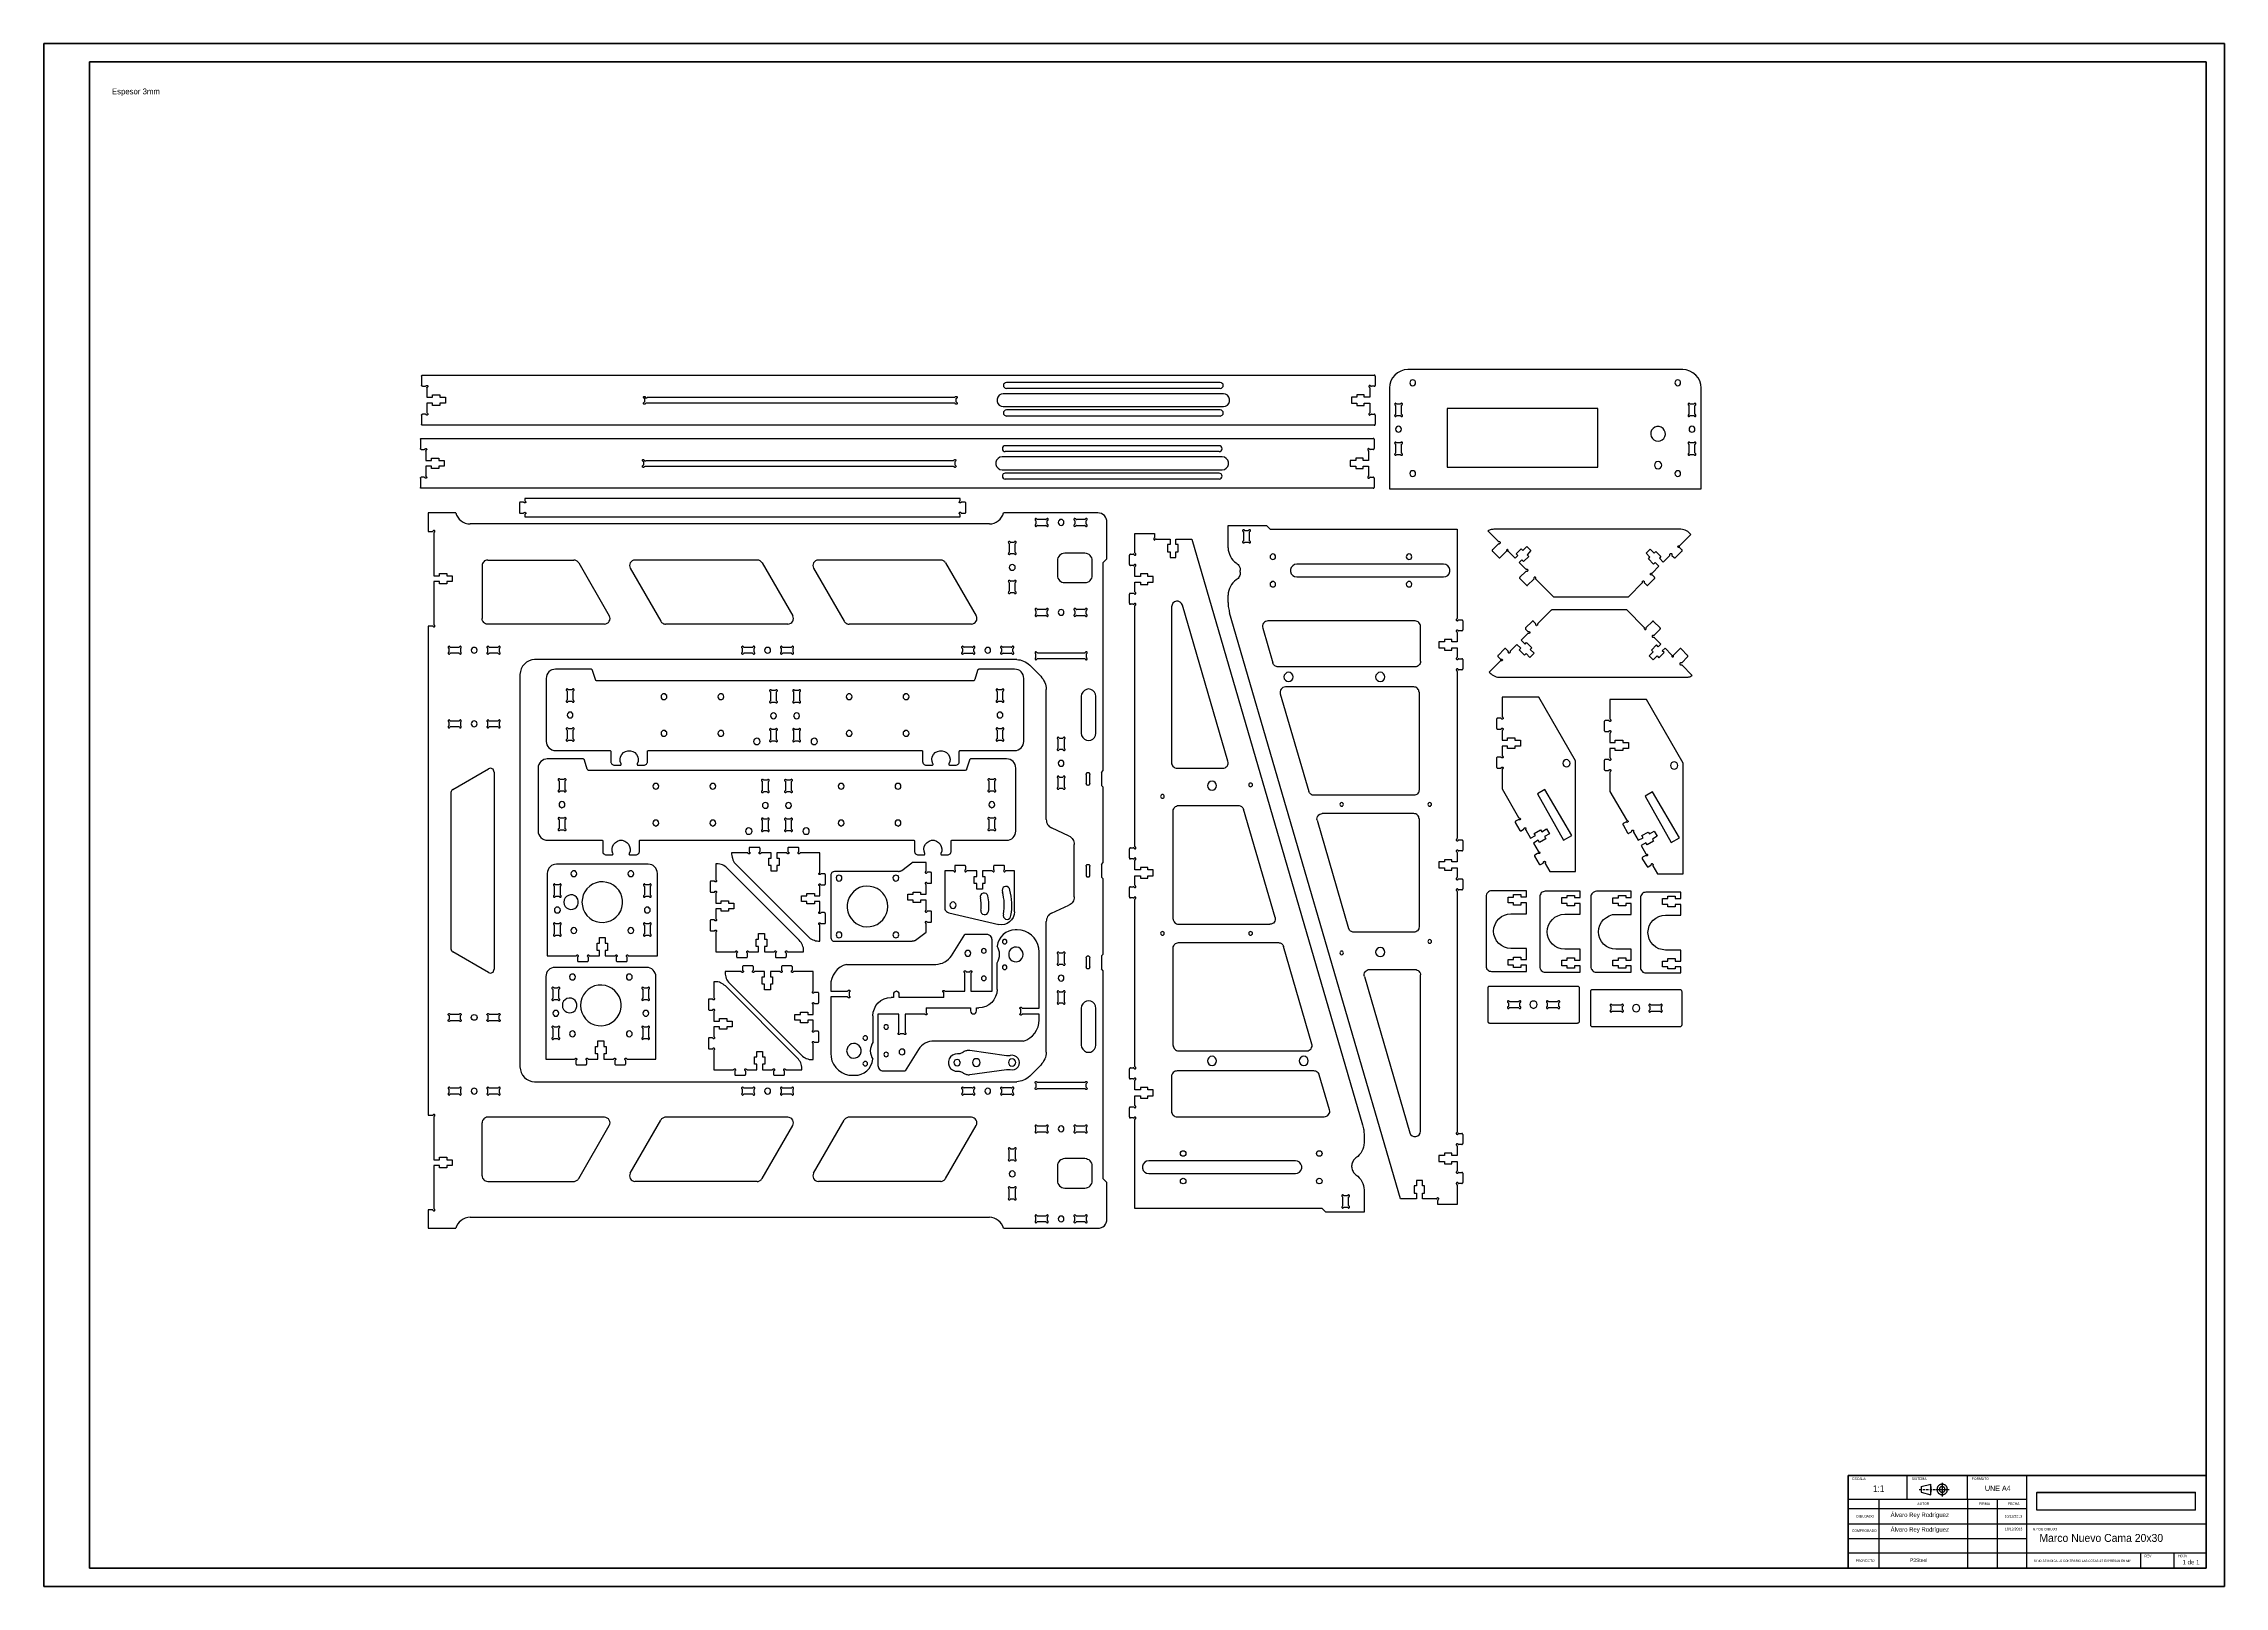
# Model space of a CAD drawing. Header units: inches. Extents: x 0 to 1189, y 0 to 841.
import ezdxf

# ---------------------------------------------------------------- set-up
doc = ezdxf.new("R2010")
doc.units = ezdxf.units.IN
doc.header["$MEASUREMENT"] = 0
doc.linetypes.add('AI-Linetype-1', pattern=[1.905, 1.27, -0.635])
doc.layers.add('Capa 1', color=7, linetype='Continuous')
picture_1 = doc.add_image_def('image1.png', size_in_pixel=(327, 37))

# ---------------------------------------------------------------- blocks, each defined once
blk = doc.blocks.new('block 2')
at = {"layer": 'Capa 1', "lineweight": 0}
blk.add_lwpolyline([(1086.8, 41.8), (1173.3, 41.8), (1173.3, 51.5), (1086.8, 51.5), (1086.8, 41.8)], dxfattribs=at)
at = {"layer": 'Capa 1'}
image = blk.add_image(picture_1, insert=(1086.8, 41.8), size_in_units=(86.4, 9.67), dxfattribs=at)

msp = doc.modelspace()

# ---------------------------------------------------------------- linework, layer by layer
at = {"layer": 'Capa 1', "color": 9, "lineweight": 50, "true_color": 0xc0c0c0}
for points in [[(0.1, 841.2), (1189.1, 841.2)], [(0.1, 0.2), (0.1, 841.2)], [(1189.1, 0.2), (1189.1, 841.2)], [(25, 831.2), (1179.1, 831.2)], [(25, 10.2), (25, 831.2)], [(1179.1, 10.2), (1179.1, 831.2)], [(0.1, 0.2), (1189.1, 0.2)], [(25, 10.2), (1179.1, 10.2)]]:
    msp.add_lwpolyline(points, dxfattribs=at)
at = {"layer": 'Capa 1', "color": 7, "lineweight": 25, "true_color": 0xffffff}
for points in [[(206.1, 659.9), (206.1, 660), (206.1, 660.1), (206.2, 660.2), (206.2, 660.3), (206.3, 660.3), (206.4, 660.4), (206.5, 660.4), (206.6, 660.4)], [(206.1, 659.9), (206.1, 654.9)], [(206.6, 654.4), (206.5, 654.4), (206.4, 654.4), (206.3, 654.5), (206.2, 654.5), (206.2, 654.6), (206.1, 654.7), (206.1, 654.8), (206.1, 654.9)], [(206.6, 660.4), (725.6, 660.4)], [(206.6, 654.4), (208.2, 654.4)], [(208.7, 654.6), (208.6, 654.6), (208.6, 654.5), (208.5, 654.5), (208.5, 654.5), (208.4, 654.4), (208.4, 654.4), (208.3, 654.4), (208.2, 654.4)], [(208.7, 654.6), (208.8, 654.8), (209, 654.9), (209.2, 654.9), (209.4, 654.8), (209.5, 654.7), (209.6, 654.5), (209.6, 654.3), (209.5, 654.1), (209.3, 653.9)], [(525, 656.4), (524.4, 656.3), (523.9, 656), (523.5, 655.5), (523.4, 654.9), (523.5, 654.2), (523.9, 653.7), (524.4, 653.4), (525, 653.2)], [(641.6, 656.4), (525, 656.4)], [(641.6, 653.2), (642.2, 653.4), (642.7, 653.7), (643.1, 654.2), (643.2, 654.9), (643.1, 655.5), (642.7, 656), (642.2, 656.3), (641.6, 656.4)], [(723.5, 654.6), (723.4, 654.8), (723.2, 654.9), (723, 654.9), (722.8, 654.8), (722.7, 654.7), (722.6, 654.5), (722.6, 654.3), (722.7, 654.1), (722.8, 653.9)], [(723.5, 654.6), (723.5, 654.6), (723.6, 654.5), (723.7, 654.5), (723.7, 654.5), (723.8, 654.4), (723.8, 654.4), (723.9, 654.4), (724, 654.4)], [(725.6, 654.4), (724, 654.4)], [(726.1, 659.9), (726.1, 660), (726.1, 660.1), (726, 660.2), (725.9, 660.3), (725.9, 660.3), (725.8, 660.4), (725.7, 660.4), (725.6, 660.4)], [(725.6, 654.4), (725.7, 654.4), (725.8, 654.4), (725.9, 654.5), (725.9, 654.5), (726, 654.6), (726.1, 654.7), (726.1, 654.8), (726.1, 654.9)], [(726.1, 659.9), (726.1, 654.9)], [(743.8, 663.5), (741.9, 663.3), (740, 662.7), (738.2, 661.8), (736.7, 660.5), (735.5, 659), (734.6, 657.3), (734, 655.4), (733.8, 653.5)], [(893.8, 663.5), (743.8, 663.5)], [(746.5, 654.7), (747.1, 654.9), (747.7, 655.2), (748, 655.7), (748.1, 656.3), (748, 656.9), (747.7, 657.5), (747.1, 657.8), (746.5, 657.9), (745.9, 657.8), (745.4, 657.5), (745.1, 656.9), (745, 656.3), (745.1, 655.7), (745.4, 655.2), (745.9, 654.9), (746.5, 654.7)], [(891, 654.7), (891.6, 654.9), (892.2, 655.2), (892.5, 655.7), (892.6, 656.3), (892.5, 656.9), (892.2, 657.5), (891.6, 657.8), (891, 657.9), (890.4, 657.8), (889.9, 657.5), (889.6, 656.9), (889.5, 656.3), (889.6, 655.7), (889.9, 655.2), (890.4, 654.9), (891, 654.7)], [(903.8, 653.5), (903.6, 655.4), (903, 657.3), (902.1, 659), (900.9, 660.5), (899.3, 661.8), (897.6, 662.7), (895.7, 663.3), (893.8, 663.5)], [(209.1, 653.5), (209.1, 653.6), (209.1, 653.7), (209.1, 653.7), (209.2, 653.8), (209.2, 653.8), (209.2, 653.9), (209.3, 653.9), (209.3, 653.9)], [(209.1, 653.5), (209.1, 648.4)], [(209.1, 648.4), (212.1, 648.4)], [(212.1, 645.2), (209.1, 645.2)], [(209.1, 645.2), (209.1, 640)], [(212.1, 648.4), (212.1, 649.7)], [(212.1, 649.7), (216.1, 649.7)], [(212.1, 643.9), (212.1, 645.2)], [(216.1, 643.9), (212.1, 643.9)], [(216.1, 649.7), (216.1, 648.4)], [(216.1, 648.4), (219.1, 648.4)], [(219.1, 645.2), (216.1, 645.2)], [(216.1, 645.2), (216.1, 643.9)], [(219.1, 648.4), (219.1, 645.2)], [(327.4, 648), (327.3, 648.2), (327.2, 648.3), (327.2, 648.5), (327.2, 648.7), (327.4, 648.9), (327.6, 648.9), (327.8, 648.9), (328, 648.8), (328.1, 648.7), (328.2, 648.4)], [(328.1, 644.9), (327.9, 644.7), (327.8, 644.7), (327.6, 644.7), (327.4, 644.7), (327.2, 644.9), (327.2, 645.1), (327.2, 645.3), (327.3, 645.4), (327.4, 645.6)], [(327.4, 648), (327.4, 648), (327.5, 647.9), (327.6, 647.9), (327.6, 647.8), (327.6, 647.8), (327.6, 647.7), (327.7, 647.6), (327.7, 647.6)], [(327.7, 646), (327.7, 645.9), (327.6, 645.9), (327.6, 645.8), (327.6, 645.8), (327.6, 645.7), (327.5, 645.7), (327.4, 645.6), (327.4, 645.6)], [(327.7, 647.6), (327.7, 646)], [(328.1, 644.9), (328.1, 644.9), (328.2, 645), (328.2, 645.1), (328.3, 645.1), (328.3, 645.1), (328.4, 645.1), (328.5, 645.1), (328.5, 645.2)], [(329.1, 648.4), (329.1, 648.3), (329, 648.1), (328.9, 648), (328.6, 647.9), (328.5, 648), (328.3, 648.1), (328.2, 648.3), (328.2, 648.4)], [(496.8, 645.2), (328.5, 645.2)], [(329.1, 648.4), (496.8, 648.4)], [(497.2, 648.7), (497.2, 648.7), (497.1, 648.6), (497.1, 648.5), (497, 648.5), (497, 648.5), (496.9, 648.5), (496.9, 648.4), (496.8, 648.4)], [(496.8, 645.2), (496.9, 645.1), (496.9, 645.1), (497, 645.1), (497, 645.1), (497.1, 645.1), (497.1, 645), (497.2, 644.9), (497.2, 644.9)], [(497.2, 648.7), (497.3, 648.8), (497.6, 648.9), (497.7, 648.9), (497.9, 648.9), (498.1, 648.7), (498.2, 648.5), (498.2, 648.3), (498.1, 648.2), (497.9, 648)], [(497.9, 645.6), (498.1, 645.4), (498.2, 645.3), (498.2, 645.1), (498.1, 644.9), (497.9, 644.7), (497.7, 644.7), (497.6, 644.7), (497.3, 644.7), (497.2, 644.9)], [(497.7, 647.6), (497.7, 647.6), (497.7, 647.7), (497.7, 647.8), (497.7, 647.8), (497.8, 647.9), (497.8, 647.9), (497.8, 648), (497.9, 648)], [(497.7, 646), (497.7, 647.6)], [(497.9, 645.6), (497.8, 645.6), (497.8, 645.7), (497.8, 645.7), (497.7, 645.8), (497.7, 645.8), (497.7, 645.9), (497.7, 645.9), (497.7, 646)], [(523.3, 650.3), (522.1, 650.1), (521.1, 649.5), (520.3, 648.5), (519.9, 647.4), (519.9, 646.2), (520.3, 645.1), (521.1, 644.1), (522.1, 643.5), (523.3, 643.3)], [(643.3, 650.3), (523.3, 650.3)], [(523.3, 643.3), (643.3, 643.3)], [(641.6, 653.2), (525, 653.2)], [(643.3, 643.3), (644.5, 643.5), (645.5, 644.1), (646.3, 645.1), (646.7, 646.2), (646.7, 647.4), (646.3, 648.5), (645.5, 649.5), (644.5, 650.1), (643.3, 650.3)], [(713.1, 648.4), (713.1, 645.2)], [(716.1, 648.4), (713.1, 648.4)], [(713.1, 645.2), (716.1, 645.2)], [(716.1, 649.7), (716.1, 648.4)], [(720.1, 649.7), (716.1, 649.7)], [(716.1, 645.2), (716.1, 643.9)], [(716.1, 643.9), (720.1, 643.9)], [(720.1, 648.4), (720.1, 649.7)], [(723.1, 648.4), (720.1, 648.4)], [(720.1, 645.2), (723.1, 645.2)], [(720.1, 643.9), (720.1, 645.2)], [(723.1, 653.5), (723.1, 653.6), (723.1, 653.7), (723.1, 653.7), (723, 653.8), (723, 653.8), (722.9, 653.9), (722.9, 653.9), (722.8, 653.9)], [(723.1, 653.5), (723.1, 648.4)], [(723.1, 645.2), (723.1, 640)], [(733.8, 653.5), (733.8, 598.5)], [(737.6, 644.9), (737.4, 645.1), (737.3, 645.2), (737.1, 645.2), (736.9, 645.1), (736.7, 644.9), (736.6, 644.7), (736.7, 644.6), (736.7, 644.3), (736.9, 644.2)], [(736.9, 644.2), (737, 644.2), (737, 644.1), (737, 644.1), (737.1, 644), (737.1, 644), (737.1, 643.9), (737.1, 643.9), (737.1, 643.8)], [(737.1, 643.8), (737.1, 639.3)], [(738, 644.7), (737.9, 644.7), (737.9, 644.7), (737.8, 644.7), (737.8, 644.7), (737.7, 644.8), (737.7, 644.8), (737.6, 644.8), (737.6, 644.9)], [(739.6, 644.7), (738, 644.7)], [(740, 644.9), (740, 644.8), (739.9, 644.8), (739.9, 644.8), (739.8, 644.7), (739.8, 644.7), (739.7, 644.7), (739.6, 644.7), (739.6, 644.7)], [(740.7, 644.2), (740.8, 644.3), (740.9, 644.6), (740.9, 644.7), (740.9, 644.9), (740.7, 645.1), (740.5, 645.2), (740.3, 645.2), (740.1, 645.1), (740, 644.9)], [(740.4, 643.8), (740.4, 643.9), (740.4, 643.9), (740.5, 644), (740.5, 644), (740.6, 644.1), (740.6, 644.1), (740.7, 644.2), (740.7, 644.2)], [(740.4, 639.3), (740.4, 643.8)], [(765.4, 642.3), (765.4, 610.3)], [(847.4, 642.3), (765.4, 642.3)], [(847.4, 610.3), (847.4, 642.3)], [(897.6, 644.9), (897.4, 645.1), (897.3, 645.2), (897, 645.2), (896.9, 645.1), (896.7, 644.9), (896.7, 644.7), (896.7, 644.6), (896.7, 644.3), (896.9, 644.2)], [(896.9, 644.2), (896.9, 644.2), (897, 644.1), (897, 644.1), (897.1, 644), (897.1, 644), (897.1, 643.9), (897.1, 643.9), (897.1, 643.8)], [(897.1, 643.8), (897.1, 639.3)], [(898, 644.7), (898, 644.7), (897.9, 644.7), (897.8, 644.7), (897.7, 644.7), (897.7, 644.8), (897.6, 644.8), (897.6, 644.8), (897.6, 644.9)], [(899.6, 644.7), (898, 644.7)], [(900, 644.9), (900, 644.8), (899.9, 644.8), (899.9, 644.8), (899.8, 644.7), (899.8, 644.7), (899.7, 644.7), (899.7, 644.7), (899.6, 644.7)], [(900.7, 644.2), (900.9, 644.3), (900.9, 644.6), (900.9, 644.7), (900.9, 644.9), (900.7, 645.1), (900.5, 645.2), (900.3, 645.2), (900.1, 645.1), (900, 644.9)], [(900.4, 643.8), (900.5, 643.9), (900.5, 643.9), (900.5, 644), (900.5, 644), (900.5, 644.1), (900.6, 644.1), (900.6, 644.2), (900.7, 644.2)], [(900.4, 639.3), (900.4, 643.8)], [(903.8, 598.5), (903.8, 653.5)], [(206.1, 638.7), (206.1, 638.8), (206.1, 638.9), (206.2, 639), (206.2, 639.1), (206.3, 639.1), (206.4, 639.2), (206.5, 639.2), (206.6, 639.2)], [(206.1, 638.7), (206.1, 633.7)], [(206.6, 633.2), (206.5, 633.2), (206.4, 633.2), (206.3, 633.3), (206.2, 633.3), (206.2, 633.4), (206.1, 633.5), (206.1, 633.6), (206.1, 633.7)], [(208.2, 639.2), (206.6, 639.2)], [(725.6, 633.2), (206.6, 633.2)], [(208.2, 639.2), (208.3, 639.2), (208.4, 639.2), (208.4, 639.2), (208.5, 639.1), (208.5, 639.1), (208.6, 639.1), (208.6, 639), (208.7, 639)], [(209.3, 639.6), (209.5, 639.5), (209.6, 639.3), (209.6, 639.1), (209.5, 638.9), (209.4, 638.8), (209.2, 638.7), (209, 638.7), (208.8, 638.8), (208.7, 639)], [(209.3, 639.6), (209.3, 639.7), (209.2, 639.7), (209.2, 639.8), (209.2, 639.8), (209.1, 639.9), (209.1, 639.9), (209.1, 640), (209.1, 640)], [(525, 641.5), (524.4, 641.3), (523.9, 641), (523.5, 640.5), (523.4, 639.8), (523.5, 639.2), (523.9, 638.7), (524.4, 638.4), (525, 638.2)], [(641.6, 641.5), (525, 641.5)], [(641.6, 638.2), (525, 638.2)], [(641.6, 638.2), (642.2, 638.4), (642.7, 638.7), (643.1, 639.2), (643.2, 639.8), (643.1, 640.5), (642.7, 641), (642.2, 641.3), (641.6, 641.5)], [(722.8, 639.6), (722.7, 639.5), (722.6, 639.3), (722.6, 639.1), (722.7, 638.9), (722.8, 638.8), (723, 638.7), (723.2, 638.7), (723.4, 638.8), (723.5, 639)], [(722.8, 639.6), (722.9, 639.7), (722.9, 639.7), (723, 639.8), (723, 639.8), (723.1, 639.9), (723.1, 639.9), (723.1, 640), (723.1, 640)], [(724, 639.2), (723.9, 639.2), (723.8, 639.2), (723.8, 639.2), (723.7, 639.1), (723.7, 639.1), (723.6, 639.1), (723.5, 639), (723.5, 639)], [(724, 639.2), (725.6, 639.2)], [(726.1, 638.7), (726.1, 638.8), (726.1, 638.9), (726, 639), (725.9, 639.1), (725.9, 639.1), (725.8, 639.2), (725.7, 639.2), (725.6, 639.2)], [(725.6, 633.2), (725.7, 633.2), (725.8, 633.2), (725.9, 633.3), (725.9, 633.3), (726, 633.4), (726.1, 633.5), (726.1, 633.6), (726.1, 633.7)], [(726.1, 638.7), (726.1, 633.7)], [(736.9, 638.9), (736.7, 638.8), (736.7, 638.6), (736.6, 638.4), (736.7, 638.2), (736.9, 638), (737.1, 638), (737.3, 638), (737.4, 638.1), (737.6, 638.2)], [(737.1, 639.3), (737.1, 639.3), (737.1, 639.2), (737.1, 639.1), (737.1, 639.1), (737, 639), (737, 639), (737, 638.9), (736.9, 638.9)], [(738.8, 629.4), (739.4, 629.5), (739.9, 629.8), (740.3, 630.3), (740.4, 631), (740.3, 631.6), (739.9, 632.1), (739.4, 632.4), (738.8, 632.6), (738.2, 632.4), (737.7, 632.1), (737.3, 631.6), (737.2, 631), (737.3, 630.3), (737.7, 629.8), (738.2, 629.5), (738.8, 629.4)], [(737.6, 638.2), (737.6, 638.3), (737.7, 638.3), (737.7, 638.4), (737.8, 638.4), (737.8, 638.4), (737.9, 638.5), (737.9, 638.5), (738, 638.5)], [(738, 638.5), (739.6, 638.5)], [(739.6, 638.5), (739.6, 638.5), (739.7, 638.5), (739.8, 638.4), (739.8, 638.4), (739.9, 638.4), (739.9, 638.3), (740, 638.3), (740, 638.2)], [(740, 638.2), (740.1, 638.1), (740.3, 638), (740.5, 638), (740.7, 638), (740.9, 638.2), (740.9, 638.4), (740.9, 638.6), (740.8, 638.8), (740.7, 638.9)], [(740.7, 638.9), (740.7, 638.9), (740.6, 639), (740.6, 639), (740.5, 639.1), (740.5, 639.1), (740.4, 639.2), (740.4, 639.3), (740.4, 639.3)], [(880.3, 624.5), (881.5, 624.6), (882.5, 625.2), (883.4, 626), (884, 627), (884.3, 628.2), (884.2, 629.4), (883.7, 630.4), (883, 631.4), (882, 632.1), (880.9, 632.4), (879.7, 632.4), (878.6, 632.1), (877.6, 631.4), (876.8, 630.4), (876.4, 629.4), (876.3, 628.2), (876.6, 627), (877.2, 626), (878, 625.2), (879.1, 624.6), (880.3, 624.5)], [(896.9, 638.9), (896.7, 638.8), (896.7, 638.6), (896.7, 638.4), (896.7, 638.2), (896.9, 638), (897, 638), (897.3, 638), (897.4, 638.1), (897.6, 638.2)], [(897.1, 639.3), (897.1, 639.3), (897.1, 639.2), (897.1, 639.1), (897.1, 639.1), (897, 639), (897, 639), (896.9, 638.9), (896.9, 638.9)], [(898.8, 629.4), (899.4, 629.5), (899.9, 629.8), (900.3, 630.3), (900.4, 631), (900.3, 631.6), (899.9, 632.1), (899.4, 632.4), (898.8, 632.6), (898.2, 632.4), (897.7, 632.1), (897.3, 631.6), (897.2, 631), (897.3, 630.3), (897.7, 629.8), (898.2, 629.5), (898.8, 629.4)], [(897.6, 638.2), (897.6, 638.3), (897.6, 638.3), (897.7, 638.4), (897.7, 638.4), (897.8, 638.4), (897.9, 638.5), (898, 638.5), (898, 638.5)], [(898, 638.5), (899.6, 638.5)], [(899.6, 638.5), (899.7, 638.5), (899.7, 638.5), (899.8, 638.4), (899.8, 638.4), (899.9, 638.4), (899.9, 638.3), (900, 638.3), (900, 638.2)], [(900, 638.2), (900.1, 638.1), (900.3, 638), (900.5, 638), (900.7, 638), (900.9, 638.2), (900.9, 638.4), (900.9, 638.6), (900.9, 638.8), (900.7, 638.9)], [(900.7, 638.9), (900.6, 638.9), (900.6, 639), (900.5, 639), (900.5, 639.1), (900.5, 639.1), (900.5, 639.2), (900.5, 639.3), (900.4, 639.3)], [(205.5, 625.5), (205.5, 625.6), (205.5, 625.7), (205.6, 625.8), (205.6, 625.8), (205.7, 625.9), (205.8, 625.9), (205.9, 626), (206, 626)], [(205.5, 625.5), (205.5, 620.5)], [(206, 620), (205.9, 620), (205.8, 620), (205.7, 620.1), (205.6, 620.1), (205.6, 620.2), (205.5, 620.3), (205.5, 620.4), (205.5, 620.5)], [(206, 626), (725, 626)], [(206, 620), (207.6, 620)], [(208.1, 620.2), (208, 620.2), (208, 620.1), (207.9, 620.1), (207.9, 620), (207.8, 620), (207.8, 620), (207.7, 620), (207.6, 620)], [(208.1, 620.2), (208.2, 620.4), (208.4, 620.5), (208.6, 620.5), (208.8, 620.4), (208.9, 620.3), (209, 620.1), (209, 619.9), (208.9, 619.7), (208.7, 619.5)], [(208.5, 619.1), (208.5, 619.2), (208.5, 619.2), (208.5, 619.3), (208.6, 619.4), (208.6, 619.4), (208.6, 619.5), (208.7, 619.5), (208.7, 619.5)], [(208.5, 619.1), (208.5, 614)], [(524.4, 622), (523.8, 621.9), (523.2, 621.6), (522.9, 621), (522.8, 620.4), (522.9, 619.8), (523.2, 619.3), (523.8, 618.9), (524.4, 618.8)], [(641, 622), (524.4, 622)], [(641, 618.8), (524.4, 618.8)], [(641, 618.8), (641.6, 618.9), (642.1, 619.3), (642.5, 619.8), (642.6, 620.4), (642.5, 621), (642.1, 621.6), (641.6, 621.9), (641, 622)], [(722.9, 620.2), (722.8, 620.4), (722.6, 620.5), (722.4, 620.5), (722.2, 620.4), (722.1, 620.3), (722, 620.1), (722, 619.9), (722.1, 619.7), (722.2, 619.5)], [(722.5, 619.1), (722.5, 619.2), (722.5, 619.2), (722.5, 619.3), (722.4, 619.4), (722.4, 619.4), (722.3, 619.5), (722.3, 619.5), (722.2, 619.5)], [(722.5, 619.1), (722.5, 614)], [(722.9, 620.2), (722.9, 620.2), (723, 620.1), (723.1, 620.1), (723.1, 620), (723.2, 620), (723.2, 620), (723.3, 620), (723.3, 620)], [(725, 620), (723.3, 620)], [(725.5, 625.5), (725.5, 625.6), (725.5, 625.7), (725.4, 625.8), (725.3, 625.8), (725.3, 625.9), (725.2, 625.9), (725.1, 626), (725, 626)], [(725, 620), (725.1, 620), (725.2, 620), (725.3, 620.1), (725.3, 620.1), (725.4, 620.2), (725.5, 620.3), (725.5, 620.4), (725.5, 620.5)], [(725.5, 625.5), (725.5, 620.5)], [(737.6, 623.7), (737.4, 623.9), (737.3, 624), (737.1, 624), (736.9, 623.9), (736.7, 623.7), (736.6, 623.5), (736.7, 623.4), (736.7, 623.1), (736.9, 623)], [(736.9, 623), (737, 623), (737, 622.9), (737, 622.9), (737.1, 622.8), (737.1, 622.8), (737.1, 622.7), (737.1, 622.7), (737.1, 622.6)], [(737.1, 622.6), (737.1, 618.1)], [(738, 623.5), (737.9, 623.5), (737.9, 623.5), (737.8, 623.5), (737.8, 623.5), (737.7, 623.6), (737.7, 623.6), (737.6, 623.6), (737.6, 623.7)], [(739.6, 623.5), (738, 623.5)], [(740, 623.7), (740, 623.6), (739.9, 623.6), (739.9, 623.6), (739.8, 623.5), (739.8, 623.5), (739.7, 623.5), (739.6, 623.5), (739.6, 623.5)], [(740.7, 623), (740.8, 623.1), (740.9, 623.4), (740.9, 623.5), (740.9, 623.7), (740.7, 623.9), (740.5, 624), (740.3, 624), (740.1, 623.9), (740, 623.7)], [(740.4, 622.6), (740.4, 622.7), (740.4, 622.7), (740.5, 622.8), (740.5, 622.8), (740.6, 622.9), (740.6, 622.9), (740.7, 623), (740.7, 623)], [(740.4, 618.1), (740.4, 622.6)], [(897.6, 623.7), (897.4, 623.9), (897.3, 624), (897, 624), (896.9, 623.9), (896.7, 623.7), (896.7, 623.5), (896.7, 623.4), (896.7, 623.1), (896.9, 623)], [(896.9, 623), (896.9, 623), (897, 622.9), (897, 622.9), (897.1, 622.8), (897.1, 622.8), (897.1, 622.7), (897.1, 622.7), (897.1, 622.6)], [(897.1, 622.6), (897.1, 618.1)], [(898, 623.5), (898, 623.5), (897.9, 623.5), (897.8, 623.5), (897.7, 623.5), (897.7, 623.6), (897.6, 623.6), (897.6, 623.6), (897.6, 623.7)], [(899.6, 623.5), (898, 623.5)], [(900, 623.7), (900, 623.6), (899.9, 623.6), (899.9, 623.6), (899.8, 623.5), (899.8, 623.5), (899.7, 623.5), (899.7, 623.5), (899.6, 623.5)], [(900.7, 623), (900.9, 623.1), (900.9, 623.4), (900.9, 623.5), (900.9, 623.7), (900.7, 623.9), (900.5, 624), (900.3, 624), (900.1, 623.9), (900, 623.7)], [(900.4, 622.6), (900.5, 622.7), (900.5, 622.7), (900.5, 622.8), (900.5, 622.8), (900.5, 622.9), (900.6, 622.9), (900.6, 623), (900.7, 623)], [(900.4, 618.1), (900.4, 622.6)], [(208.5, 614), (211.5, 614)], [(211.5, 610.8), (208.5, 610.8)], [(208.5, 610.8), (208.5, 605.6)], [(211.5, 614), (211.5, 615.2)], [(211.5, 615.2), (215.5, 615.2)], [(211.5, 609.5), (211.5, 610.8)], [(215.5, 609.5), (211.5, 609.5)], [(215.5, 615.2), (215.5, 614)], [(215.5, 614), (218.5, 614)], [(218.5, 610.8), (215.5, 610.8)], [(215.5, 610.8), (215.5, 609.5)], [(218.5, 614), (218.5, 610.8)], [(326.8, 613.6), (326.6, 613.7), (326.6, 613.9), (326.6, 614.2), (326.6, 614.3), (326.8, 614.5), (327, 614.5), (327.2, 614.5), (327.4, 614.4), (327.5, 614.2), (327.6, 614)], [(327.5, 610.5), (327.3, 610.3), (327.2, 610.2), (327, 610.2), (326.8, 610.3), (326.6, 610.4), (326.6, 610.7), (326.6, 610.8), (326.6, 611), (326.8, 611.2)], [(326.8, 613.6), (326.8, 613.6), (326.9, 613.5), (327, 613.5), (327, 613.4), (327, 613.3), (327, 613.3), (327.1, 613.2), (327.1, 613.2)], [(327.1, 611.6), (327.1, 611.5), (327, 611.5), (327, 611.4), (327, 611.4), (327, 611.3), (326.9, 611.3), (326.8, 611.2), (326.8, 611.2)], [(327.1, 613.2), (327.1, 611.6)], [(327.5, 610.5), (327.5, 610.6), (327.6, 610.6), (327.6, 610.6), (327.7, 610.7), (327.7, 610.7), (327.8, 610.7), (327.8, 610.7), (327.9, 610.7)], [(328.5, 614), (328.5, 613.8), (328.4, 613.7), (328.2, 613.6), (328, 613.6), (327.9, 613.6), (327.7, 613.7), (327.6, 613.8), (327.6, 614)], [(496.2, 610.7), (327.9, 610.7)], [(328.5, 614), (496.2, 614)], [(496.6, 614.3), (496.6, 614.2), (496.5, 614.2), (496.5, 614.2), (496.4, 614.1), (496.4, 614.1), (496.3, 614), (496.3, 614), (496.2, 614)], [(496.2, 610.7), (496.3, 610.7), (496.3, 610.7), (496.4, 610.7), (496.4, 610.7), (496.5, 610.6), (496.5, 610.6), (496.6, 610.6), (496.6, 610.5)], [(496.6, 614.3), (496.7, 614.4), (496.9, 614.5), (497.1, 614.5), (497.3, 614.4), (497.5, 614.3), (497.6, 614.1), (497.5, 613.9), (497.5, 613.7), (497.3, 613.6)], [(497.3, 611.2), (497.5, 611), (497.5, 610.8), (497.6, 610.7), (497.5, 610.4), (497.3, 610.3), (497.1, 610.2), (496.9, 610.2), (496.7, 610.3), (496.6, 610.5)], [(497.1, 613.2), (497.1, 613.2), (497.1, 613.3), (497.1, 613.3), (497.1, 613.4), (497.2, 613.5), (497.2, 613.5), (497.2, 613.6), (497.3, 613.6)], [(497.1, 611.6), (497.1, 613.2)], [(497.3, 611.2), (497.2, 611.2), (497.2, 611.3), (497.2, 611.3), (497.1, 611.4), (497.1, 611.4), (497.1, 611.5), (497.1, 611.5), (497.1, 611.6)], [(522.7, 615.9), (521.5, 615.7), (520.5, 615.1), (519.6, 614.1), (519.3, 613), (519.3, 611.8), (519.6, 610.6), (520.5, 609.7), (521.5, 609.1), (522.7, 608.9)], [(642.7, 615.9), (522.7, 615.9)], [(522.7, 608.9), (642.7, 608.9)], [(524.4, 607), (523.8, 606.9), (523.2, 606.6), (522.9, 606), (522.8, 605.4), (522.9, 604.8), (523.2, 604.3), (523.8, 604), (524.4, 603.8)], [(641, 607), (524.4, 607)], [(641, 603.8), (641.6, 604), (642.1, 604.3), (642.5, 604.8), (642.6, 605.4), (642.5, 606), (642.1, 606.6), (641.6, 606.9), (641, 607)], [(642.7, 608.9), (643.9, 609.1), (644.9, 609.7), (645.7, 610.6), (646.1, 611.8), (646.1, 613), (645.7, 614.1), (644.9, 615.1), (643.9, 615.7), (642.7, 615.9)], [(712.5, 614), (712.5, 610.8)], [(715.5, 614), (712.5, 614)], [(712.5, 610.8), (715.5, 610.8)], [(715.5, 615.2), (715.5, 614)], [(719.5, 615.2), (715.5, 615.2)], [(715.5, 610.8), (715.5, 609.5)], [(715.5, 609.5), (719.5, 609.5)], [(719.5, 614), (719.5, 615.2)], [(722.5, 614), (719.5, 614)], [(719.5, 610.8), (722.5, 610.8)], [(719.5, 609.5), (719.5, 610.8)], [(722.5, 610.8), (722.5, 605.6)], [(736.9, 617.7), (736.7, 617.6), (736.7, 617.4), (736.6, 617.2), (736.7, 617), (736.9, 616.8), (737.1, 616.8), (737.3, 616.8), (737.4, 616.9), (737.6, 617)], [(737.1, 618.1), (737.1, 618.1), (737.1, 618), (737.1, 617.9), (737.1, 617.9), (737, 617.8), (737, 617.8), (737, 617.7), (736.9, 617.7)], [(737.6, 617), (737.6, 617.1), (737.7, 617.1), (737.7, 617.1), (737.8, 617.2), (737.8, 617.2), (737.9, 617.3), (737.9, 617.3), (738, 617.3)], [(738, 617.3), (739.6, 617.3)], [(739.6, 617.3), (739.6, 617.3), (739.7, 617.3), (739.8, 617.2), (739.8, 617.2), (739.9, 617.1), (739.9, 617.1), (740, 617.1), (740, 617)], [(740, 617), (740.1, 616.9), (740.3, 616.8), (740.5, 616.8), (740.7, 616.8), (740.9, 617), (740.9, 617.2), (740.9, 617.4), (740.8, 617.6), (740.7, 617.7)], [(740.7, 617.7), (740.7, 617.7), (740.6, 617.8), (740.6, 617.8), (740.5, 617.9), (740.5, 617.9), (740.4, 618), (740.4, 618.1), (740.4, 618.1)], [(746.5, 605.2), (747.1, 605.4), (747.7, 605.7), (748, 606.2), (748.1, 606.8), (748, 607.4), (747.7, 608), (747.1, 608.3), (746.5, 608.4), (745.9, 608.3), (745.4, 608), (745.1, 607.4), (745, 606.8), (745.1, 606.2), (745.4, 605.7), (745.9, 605.4), (746.5, 605.2)], [(765.4, 610.3), (847.4, 610.3)], [(880.3, 609.4), (881.1, 609.6), (881.7, 610), (882.2, 610.7), (882.3, 611.4), (882.2, 612.2), (881.7, 612.8), (881.1, 613.3), (880.3, 613.4), (879.5, 613.3), (878.9, 612.8), (878.5, 612.2), (878.3, 611.4), (878.5, 610.7), (878.9, 610), (879.5, 609.6), (880.3, 609.4)], [(891, 605.2), (891.6, 605.4), (892.2, 605.7), (892.5, 606.2), (892.6, 606.8), (892.5, 607.4), (892.2, 608), (891.6, 608.3), (891, 608.4), (890.4, 608.3), (889.9, 608), (889.6, 607.4), (889.5, 606.8), (889.6, 606.2), (889.9, 605.7), (890.4, 605.4), (891, 605.2)], [(896.9, 617.7), (896.7, 617.6), (896.7, 617.4), (896.7, 617.2), (896.7, 617), (896.9, 616.8), (897, 616.8), (897.3, 616.8), (897.4, 616.9), (897.6, 617)], [(897.1, 618.1), (897.1, 618.1), (897.1, 618), (897.1, 617.9), (897.1, 617.9), (897, 617.8), (897, 617.8), (896.9, 617.7), (896.9, 617.7)], [(897.6, 617), (897.6, 617.1), (897.6, 617.1), (897.7, 617.1), (897.7, 617.2), (897.8, 617.2), (897.9, 617.3), (898, 617.3), (898, 617.3)], [(898, 617.3), (899.6, 617.3)], [(899.6, 617.3), (899.7, 617.3), (899.7, 617.3), (899.8, 617.2), (899.8, 617.2), (899.9, 617.1), (899.9, 617.1), (900, 617.1), (900, 617)], [(900, 617), (900.1, 616.9), (900.3, 616.8), (900.5, 616.8), (900.7, 616.8), (900.9, 617), (900.9, 617.2), (900.9, 617.4), (900.9, 617.6), (900.7, 617.7)], [(900.7, 617.7), (900.6, 617.7), (900.6, 617.8), (900.5, 617.8), (900.5, 617.9), (900.5, 617.9), (900.5, 618), (900.5, 618.1), (900.4, 618.1)], [(205.5, 604.3), (205.5, 604.4), (205.5, 604.5), (205.6, 604.6), (205.6, 604.6), (205.7, 604.7), (205.8, 604.7), (205.9, 604.8), (206, 604.8)], [(205.5, 604.3), (205.5, 599.3)], [(206, 598.8), (205.9, 598.8), (205.8, 598.8), (205.7, 598.9), (205.6, 598.9), (205.6, 599), (205.5, 599.1), (205.5, 599.2), (205.5, 599.3)], [(207.6, 604.8), (206, 604.8)], [(725, 598.8), (206, 598.8)], [(207.6, 604.8), (207.7, 604.8), (207.8, 604.8), (207.8, 604.7), (207.9, 604.7), (207.9, 604.7), (208, 604.6), (208, 604.6), (208.1, 604.5)], [(208.7, 605.2), (208.9, 605.1), (209, 604.9), (209, 604.7), (208.9, 604.5), (208.8, 604.4), (208.6, 604.3), (208.4, 604.3), (208.2, 604.4), (208.1, 604.5)], [(208.7, 605.2), (208.7, 605.3), (208.6, 605.3), (208.6, 605.3), (208.6, 605.4), (208.5, 605.5), (208.5, 605.5), (208.5, 605.6), (208.5, 605.6)], [(641, 603.8), (524.4, 603.8)], [(722.2, 605.2), (722.1, 605.1), (722, 604.9), (722, 604.7), (722.1, 604.5), (722.2, 604.4), (722.4, 604.3), (722.6, 604.3), (722.8, 604.4), (722.9, 604.5)], [(722.2, 605.2), (722.3, 605.3), (722.3, 605.3), (722.4, 605.3), (722.4, 605.4), (722.5, 605.5), (722.5, 605.5), (722.5, 605.6), (722.5, 605.6)], [(723.3, 604.8), (723.3, 604.8), (723.2, 604.8), (723.2, 604.7), (723.1, 604.7), (723.1, 604.7), (723, 604.6), (722.9, 604.6), (722.9, 604.5)], [(723.3, 604.8), (725, 604.8)], [(725.5, 604.3), (725.5, 604.4), (725.5, 604.5), (725.4, 604.6), (725.3, 604.6), (725.3, 604.7), (725.2, 604.7), (725.1, 604.8), (725, 604.8)], [(725, 598.8), (725.1, 598.8), (725.2, 598.8), (725.3, 598.9), (725.3, 598.9), (725.4, 599), (725.5, 599.1), (725.5, 599.2), (725.5, 599.3)], [(725.5, 604.3), (725.5, 599.3)], [(733.8, 598.5), (903.8, 598.5)], [(224.8, 585.4), (209.8, 585.4)], [(209.8, 585.4), (209.8, 575.3)], [(224.8, 585.4), (225.2, 584.1), (225.9, 583), (226.7, 581.9), (227.7, 581), (228.8, 580.3), (230, 579.8), (231.3, 579.5), (232.6, 579.4)], [(260, 591.3), (259.9, 591.2), (259.8, 591.2), (259.7, 591.1), (259.6, 591.1), (259.5, 591), (259.5, 590.9), (259.5, 590.8), (259.5, 590.7)], [(259.5, 590.7), (259.5, 585.8)], [(259.5, 585.8), (259.5, 585.6), (259.5, 585.5), (259.5, 585.5), (259.6, 585.4), (259.7, 585.3), (259.8, 585.3), (259.9, 585.3), (260, 585.3)], [(261.6, 591.3), (260, 591.3)], [(260, 585.3), (261.6, 585.3)], [(262, 591), (262, 591), (261.9, 591.1), (261.9, 591.1), (261.8, 591.2), (261.8, 591.2), (261.7, 591.2), (261.7, 591.3), (261.6, 591.3)], [(261.6, 585.3), (261.7, 585.3), (261.7, 585.3), (261.8, 585.3), (261.8, 585.3), (261.9, 585.4), (261.9, 585.4), (262, 585.4), (262, 585.5)], [(262.7, 591.7), (262.9, 591.5), (263, 591.4), (263, 591.1), (262.9, 591), (262.7, 590.8), (262.5, 590.8), (262.4, 590.8), (262.1, 590.8), (262, 591)], [(262, 585.5), (262.1, 585.6), (262.4, 585.7), (262.5, 585.8), (262.7, 585.6), (262.9, 585.5), (263, 585.3), (263, 585.1), (262.9, 584.9), (262.7, 584.8)], [(499.8, 593.2), (262.5, 593.2)], [(262.5, 593.2), (262.5, 592.1)], [(262.5, 592.1), (262.5, 592), (262.5, 592), (262.5, 591.9), (262.5, 591.9), (262.6, 591.8), (262.6, 591.7), (262.6, 591.7), (262.7, 591.7)], [(262.7, 584.8), (262.6, 584.8), (262.6, 584.7), (262.6, 584.7), (262.5, 584.6), (262.5, 584.6), (262.5, 584.5), (262.5, 584.4), (262.5, 584.4)], [(262.5, 584.4), (262.5, 583.2)], [(262.5, 583.2), (499.8, 583.2)], [(500.2, 591), (500.1, 590.8), (499.9, 590.8), (499.7, 590.8), (499.5, 590.8), (499.4, 591), (499.3, 591.1), (499.3, 591.4), (499.4, 591.5), (499.6, 591.7)], [(499.6, 584.8), (499.4, 584.9), (499.3, 585.1), (499.3, 585.3), (499.4, 585.5), (499.5, 585.6), (499.7, 585.8), (499.9, 585.7), (500.1, 585.6), (500.2, 585.5)], [(499.6, 591.7), (499.6, 591.7), (499.7, 591.7), (499.7, 591.8), (499.7, 591.9), (499.8, 591.9), (499.8, 592), (499.8, 592), (499.8, 592.1)], [(499.8, 584.4), (499.8, 584.4), (499.8, 584.5), (499.8, 584.6), (499.7, 584.6), (499.7, 584.7), (499.7, 584.7), (499.6, 584.8), (499.6, 584.8)], [(499.8, 592.1), (499.8, 593.2)], [(499.8, 583.2), (499.8, 584.4)], [(500.7, 591.3), (500.6, 591.3), (500.6, 591.2), (500.5, 591.2), (500.4, 591.2), (500.4, 591.1), (500.3, 591.1), (500.3, 591), (500.2, 591)], [(500.2, 585.5), (500.3, 585.4), (500.3, 585.4), (500.4, 585.4), (500.4, 585.3), (500.5, 585.3), (500.6, 585.3), (500.6, 585.3), (500.7, 585.3)], [(502.3, 591.3), (500.7, 591.3)], [(500.7, 585.3), (502.3, 585.3)], [(502.8, 590.7), (502.8, 590.8), (502.8, 590.9), (502.7, 591), (502.7, 591.1), (502.6, 591.1), (502.5, 591.2), (502.4, 591.2), (502.3, 591.3)], [(502.3, 585.3), (502.4, 585.3), (502.5, 585.3), (502.6, 585.3), (502.7, 585.4), (502.7, 585.5), (502.8, 585.5), (502.8, 585.6), (502.8, 585.8)], [(502.8, 585.8), (502.8, 590.7)], [(515.7, 579.4), (517, 579.5), (518.3, 579.8), (519.5, 580.3), (520.6, 581), (521.6, 581.9), (522.4, 583), (523.1, 584.1), (523.5, 585.4)], [(574.8, 585.4), (523.5, 585.4)], [(579.8, 580.4), (579.7, 581.3), (579.4, 582.3), (579, 583.1), (578.4, 583.9), (577.6, 584.5), (576.8, 585), (575.8, 585.3), (574.8, 585.4)], [(209.8, 575.3), (212.1, 575.3)], [(212.1, 575.3), (212.1, 575.4), (212.2, 575.4), (212.3, 575.4), (212.3, 575.4), (212.4, 575.5), (212.4, 575.5), (212.5, 575.6), (212.5, 575.6)], [(213.2, 574.9), (213.3, 575.1), (213.4, 575.2), (213.4, 575.5), (213.4, 575.6), (213.2, 575.8), (213, 575.8), (212.8, 575.8), (212.6, 575.8), (212.5, 575.6)], [(213.2, 574.9), (213.1, 574.9), (213.1, 574.9), (213, 574.8), (213, 574.7), (213, 574.7), (212.9, 574.6), (212.9, 574.6), (212.9, 574.5)], [(212.9, 574.5), (212.9, 551.1)], [(515.7, 579.4), (232.6, 579.4)], [(541.5, 582.1), (541.4, 582.2), (541.2, 582.3), (541.1, 582.3), (540.8, 582.3), (540.7, 582.1), (540.6, 581.9), (540.6, 581.7), (540.7, 581.5), (540.9, 581.4)], [(540.9, 579), (540.7, 578.8), (540.6, 578.7), (540.6, 578.4), (540.7, 578.2), (540.8, 578.1), (541.1, 578), (541.2, 578), (541.4, 578.1), (541.5, 578.3)], [(541.1, 581), (541.1, 581), (541.1, 581.1), (541.1, 581.2), (541.1, 581.2), (541, 581.3), (541, 581.3), (540.9, 581.3), (540.9, 581.4)], [(540.9, 579), (540.9, 579), (541, 579), (541, 579.1), (541.1, 579.2), (541.1, 579.2), (541.1, 579.3), (541.1, 579.3), (541.1, 579.4)], [(541.1, 581), (541.1, 579.4)], [(541.5, 582.1), (541.6, 582), (541.7, 582), (541.7, 581.9), (541.8, 581.9), (541.8, 581.9), (541.9, 581.8), (541.9, 581.8), (542, 581.8)], [(542, 578.5), (541.9, 578.5), (541.9, 578.5), (541.8, 578.5), (541.8, 578.4), (541.7, 578.4), (541.7, 578.4), (541.6, 578.3), (541.5, 578.3)], [(546.5, 581.8), (542, 581.8)], [(542, 578.5), (546.5, 578.5)], [(546.5, 581.8), (546.5, 581.8), (546.6, 581.8), (546.7, 581.9), (546.7, 581.9), (546.8, 581.9), (546.8, 582), (546.9, 582), (546.9, 582.1)], [(546.9, 578.3), (546.9, 578.3), (546.8, 578.4), (546.8, 578.4), (546.7, 578.4), (546.7, 578.5), (546.6, 578.5), (546.5, 578.5), (546.5, 578.5)], [(547.6, 581.4), (547.7, 581.5), (547.8, 581.7), (547.8, 581.9), (547.8, 582.1), (547.6, 582.3), (547.4, 582.3), (547.2, 582.3), (547, 582.2), (546.9, 582.1)], [(546.9, 578.3), (547, 578.1), (547.2, 578), (547.4, 578), (547.6, 578.1), (547.8, 578.2), (547.8, 578.4), (547.8, 578.7), (547.7, 578.8), (547.6, 579)], [(547.6, 581.4), (547.5, 581.3), (547.5, 581.3), (547.4, 581.3), (547.4, 581.2), (547.4, 581.2), (547.3, 581.1), (547.3, 581), (547.3, 581)], [(547.3, 579.4), (547.3, 581)], [(547.3, 579.4), (547.3, 579.3), (547.3, 579.3), (547.4, 579.2), (547.4, 579.2), (547.4, 579.1), (547.5, 579), (547.5, 579), (547.6, 579)], [(556.4, 580.2), (556.3, 580.8), (556, 581.3), (555.4, 581.7), (554.8, 581.8), (554.2, 581.7), (553.7, 581.3), (553.4, 580.8), (553.2, 580.2), (553.4, 579.6), (553.7, 579), (554.2, 578.7), (554.8, 578.6), (555.4, 578.7), (556, 579), (556.3, 579.6), (556.4, 580.2)], [(562.8, 582.1), (562.6, 582.2), (562.4, 582.3), (562.3, 582.3), (562, 582.3), (561.9, 582.1), (561.8, 581.9), (561.8, 581.7), (561.9, 581.5), (562.1, 581.4)], [(562.1, 579), (561.9, 578.8), (561.8, 578.7), (561.8, 578.4), (561.9, 578.2), (562, 578.1), (562.3, 578), (562.4, 578), (562.6, 578.1), (562.8, 578.3)], [(562.3, 581), (562.3, 581), (562.3, 581.1), (562.3, 581.2), (562.3, 581.2), (562.2, 581.3), (562.2, 581.3), (562.2, 581.3), (562.1, 581.4)], [(562.1, 579), (562.2, 579), (562.2, 579), (562.2, 579.1), (562.3, 579.2), (562.3, 579.2), (562.3, 579.3), (562.3, 579.3), (562.3, 579.4)], [(562.3, 581), (562.3, 579.4)], [(562.8, 582.1), (562.8, 582), (562.9, 582), (562.9, 581.9), (563, 581.9), (563, 581.9), (563.1, 581.8), (563.1, 581.8), (563.2, 581.8)], [(563.2, 578.5), (563.1, 578.5), (563.1, 578.5), (563, 578.5), (563, 578.4), (562.9, 578.4), (562.9, 578.4), (562.8, 578.3), (562.8, 578.3)], [(567.7, 581.8), (563.2, 581.8)], [(563.2, 578.5), (567.7, 578.5)], [(567.7, 581.8), (567.7, 581.8), (567.8, 581.8), (567.9, 581.9), (567.9, 581.9), (568, 581.9), (568, 582), (568.1, 582), (568.1, 582.1)], [(568.1, 578.3), (568.1, 578.3), (568, 578.4), (568, 578.4), (567.9, 578.4), (567.9, 578.5), (567.8, 578.5), (567.7, 578.5), (567.7, 578.5)], [(568.8, 581.4), (568.9, 581.5), (569, 581.7), (569, 581.9), (569, 582.1), (568.8, 582.3), (568.6, 582.3), (568.4, 582.3), (568.2, 582.2), (568.1, 582.1)], [(568.1, 578.3), (568.2, 578.1), (568.4, 578), (568.6, 578), (568.8, 578.1), (569, 578.2), (569, 578.4), (569, 578.7), (568.9, 578.8), (568.8, 579)], [(568.8, 581.4), (568.7, 581.3), (568.7, 581.3), (568.6, 581.3), (568.6, 581.2), (568.6, 581.2), (568.5, 581.1), (568.5, 581), (568.5, 581)], [(568.5, 579.4), (568.5, 581)], [(568.5, 579.4), (568.5, 579.3), (568.5, 579.3), (568.6, 579.2), (568.6, 579.2), (568.6, 579.1), (568.7, 579), (568.7, 579), (568.8, 579)], [(579.8, 560.4), (579.8, 580.4)], [(595.1, 574.2), (605.8, 574.2)], [(595.1, 563.6), (595.1, 574.2)], [(605.5, 571.6), (605.3, 571.4), (605.3, 571.3), (605.3, 571), (605.3, 570.9), (605.5, 570.7), (605.6, 570.6), (605.9, 570.7), (606, 570.7), (606.2, 570.9)], [(605.5, 571.6), (605.5, 571.6), (605.6, 571.6), (605.6, 571.7), (605.7, 571.7), (605.7, 571.8), (605.7, 571.9), (605.8, 571.9), (605.8, 572)], [(605.8, 574.2), (605.8, 572)], [(606.6, 571.1), (606.5, 571.1), (606.5, 571.1), (606.4, 571.1), (606.4, 571), (606.3, 571), (606.2, 571), (606.2, 570.9), (606.2, 570.9)], [(606.6, 571.1), (614.2, 571.1)], [(614.2, 571.1), (614.2, 568.1)], [(617.4, 571.1), (626.1, 571.1)], [(617.4, 568.1), (617.4, 571.1)], [(626.1, 571.1), (719.2, 251.8)], [(645.9, 578.5), (666.8, 578.5)], [(645.9, 566.4), (645.9, 578.5)], [(654.7, 576), (654.6, 576.1), (654.4, 576.2), (654.2, 576.2), (654, 576.2), (653.9, 576), (653.8, 575.8), (653.8, 575.6), (653.9, 575.4), (654, 575.3)], [(654, 575.3), (654.1, 575.2), (654.1, 575.2), (654.2, 575.2), (654.2, 575.1), (654.3, 575.1), (654.3, 575), (654.3, 574.9), (654.3, 574.9)], [(654.3, 574.9), (654.3, 570.4)], [(655.1, 575.7), (655.1, 575.7), (655, 575.7), (655, 575.8), (654.9, 575.8), (654.9, 575.8), (654.8, 575.9), (654.8, 575.9), (654.7, 576)], [(656.7, 575.7), (655.1, 575.7)], [(657.2, 576), (657.1, 575.9), (657.1, 575.9), (657, 575.8), (657, 575.8), (656.9, 575.8), (656.8, 575.7), (656.8, 575.7), (656.7, 575.7)], [(657.8, 575.3), (658, 575.4), (658.1, 575.6), (658.1, 575.8), (658, 576), (657.9, 576.2), (657.7, 576.2), (657.5, 576.2), (657.3, 576.1), (657.2, 576)], [(657.6, 574.9), (657.6, 574.9), (657.6, 575), (657.6, 575.1), (657.6, 575.1), (657.7, 575.2), (657.7, 575.2), (657.8, 575.2), (657.8, 575.3)], [(657.6, 570.4), (657.6, 574.9)], [(666.8, 578.5), (668.8, 576.5)], [(668.8, 576.5), (770.8, 576.5)], [(770.8, 576.5), (770.8, 527.9)], [(791.2, 576.5), (790.8, 576.5), (790.3, 576.4), (789.8, 576.4), (789.3, 576.3), (788.8, 576.1), (788.4, 576), (787.9, 575.8), (787.5, 575.6)], [(793.3, 569.8), (787.5, 575.6)], [(892.1, 576.5), (791.2, 576.5)], [(897.7, 574.1), (897.1, 574.7), (896.5, 575.2), (895.8, 575.6), (895.1, 575.9), (894.4, 576.2), (893.6, 576.3), (892.8, 576.5), (892.1, 576.5)], [(892.2, 567.7), (898.2, 573.7)], [(898.2, 573.7), (897.7, 574.1)], [(242.2, 559.7), (241.6, 559.6), (241, 559.5), (240.5, 559.2), (240, 558.8), (239.7, 558.4), (239.4, 557.8), (239.2, 557.3), (239.2, 556.7)], [(242.2, 559.7), (289.2, 559.7)], [(291.8, 558.2), (291.5, 558.6), (291.3, 558.8), (291, 559.1), (290.7, 559.3), (290.3, 559.5), (289.9, 559.6), (289.6, 559.7), (289.2, 559.7)], [(322.5, 559.7), (321.7, 559.6), (321, 559.3), (320.4, 558.8), (319.9, 558.2), (319.6, 557.5), (319.5, 556.7), (319.6, 555.9), (319.9, 555.2)], [(389.2, 559.7), (322.5, 559.7)], [(391.8, 558.2), (391.5, 558.6), (391.3, 558.8), (391, 559.1), (390.7, 559.3), (390.3, 559.5), (390, 559.6), (389.6, 559.7), (389.2, 559.7)], [(422.5, 559.7), (421.7, 559.6), (421, 559.3), (420.3, 558.8), (419.9, 558.2), (419.6, 557.5), (419.5, 556.7), (419.6, 555.9), (419.9, 555.2)], [(489.2, 559.7), (422.5, 559.7)], [(491.8, 558.2), (491.6, 558.6), (491.3, 558.8), (491, 559.1), (490.7, 559.3), (490.3, 559.5), (489.9, 559.6), (489.5, 559.7), (489.2, 559.7)], [(527, 569.6), (526.8, 569.8), (526.7, 569.8), (526.5, 569.8), (526.3, 569.8), (526.1, 569.6), (526, 569.5), (526.1, 569.2), (526.1, 569.1), (526.3, 568.9)], [(526.3, 563.6), (526.1, 563.5), (526.1, 563.3), (526, 563.1), (526.1, 562.9), (526.3, 562.8), (526.5, 562.7), (526.7, 562.7), (526.8, 562.8), (527, 562.9)], [(526.5, 568.5), (526.5, 568.6), (526.5, 568.6), (526.5, 568.7), (526.5, 568.7), (526.4, 568.8), (526.4, 568.9), (526.3, 568.9), (526.3, 568.9)], [(526.3, 563.6), (526.3, 563.6), (526.4, 563.7), (526.4, 563.7), (526.5, 563.8), (526.5, 563.8), (526.5, 563.9), (526.5, 564), (526.5, 564)], [(526.5, 568.5), (526.5, 564)], [(527, 569.6), (527, 569.6), (527, 569.5), (527.1, 569.5), (527.2, 569.4), (527.2, 569.4), (527.3, 569.4), (527.3, 569.3), (527.4, 569.3)], [(527.4, 563.2), (527.3, 563.1), (527.3, 563.1), (527.2, 563.1), (527.2, 563.1), (527.1, 563.1), (527, 563), (527, 563), (527, 562.9)], [(529, 569.3), (527.4, 569.3)], [(527.4, 563.2), (529, 563.2)], [(529, 569.3), (529, 569.3), (529.1, 569.4), (529.2, 569.4), (529.2, 569.4), (529.3, 569.5), (529.3, 569.5), (529.4, 569.6), (529.4, 569.6)], [(529.4, 562.9), (529.4, 563), (529.3, 563), (529.3, 563.1), (529.2, 563.1), (529.2, 563.1), (529.1, 563.1), (529, 563.1), (529, 563.2)], [(530.1, 568.9), (530.2, 569.1), (530.3, 569.2), (530.3, 569.5), (530.3, 569.6), (530.1, 569.8), (529.9, 569.8), (529.7, 569.8), (529.5, 569.8), (529.4, 569.6)], [(529.4, 562.9), (529.5, 562.8), (529.7, 562.7), (529.9, 562.7), (530.1, 562.8), (530.3, 562.9), (530.3, 563.1), (530.3, 563.3), (530.2, 563.5), (530.1, 563.6)], [(530.1, 568.9), (530, 568.9), (530, 568.9), (529.9, 568.8), (529.9, 568.7), (529.9, 568.7), (529.8, 568.6), (529.8, 568.6), (529.8, 568.5)], [(529.8, 564), (529.8, 568.5)], [(529.8, 564), (529.8, 564), (529.8, 563.9), (529.9, 563.8), (529.9, 563.8), (529.9, 563.7), (530, 563.7), (530, 563.6), (530.1, 563.6)], [(556.8, 563.4), (556, 563.3), (555.3, 563.1), (554.6, 562.7), (554, 562.2), (553.5, 561.6), (553.1, 560.9), (552.9, 560.1), (552.8, 559.4)], [(552.8, 559.4), (552.8, 551.4)], [(567.8, 563.4), (556.8, 563.4)], [(571.8, 559.4), (571.7, 560.1), (571.5, 560.9), (571.1, 561.6), (570.7, 562.2), (570.1, 562.7), (569.3, 563.1), (568.6, 563.3), (567.8, 563.4)], [(571.8, 551.4), (571.8, 559.4)], [(577.8, 558.3), (579.8, 560.4)], [(592.6, 562.8), (592.5, 562.8), (592.4, 562.7), (592.3, 562.7), (592.2, 562.6), (592.2, 562.5), (592.1, 562.5), (592.1, 562.4), (592.1, 562.3)], [(592.1, 557.3), (592.1, 562.3)], [(592.6, 562.8), (594.2, 562.8)], [(594.7, 562.5), (594.6, 562.6), (594.6, 562.6), (594.5, 562.7), (594.5, 562.7), (594.4, 562.7), (594.4, 562.8), (594.3, 562.8), (594.2, 562.8)], [(594.7, 562.5), (594.8, 562.4), (595, 562.3), (595.2, 562.3), (595.4, 562.4), (595.5, 562.5), (595.6, 562.7), (595.6, 562.9), (595.5, 563.1), (595.3, 563.2)], [(595.1, 563.6), (595.1, 563.6), (595.1, 563.5), (595.1, 563.5), (595.2, 563.4), (595.2, 563.3), (595.2, 563.3), (595.3, 563.2), (595.3, 563.2)], [(612.9, 568.1), (612.9, 564.1)], [(614.2, 568.1), (612.9, 568.1)], [(612.9, 564.1), (614.2, 564.1)], [(614.2, 564.1), (614.2, 561.1)], [(614.2, 561.1), (617.4, 561.1)], [(618.6, 568.1), (617.4, 568.1)], [(617.4, 564.1), (618.6, 564.1)], [(617.4, 561.1), (617.4, 564.1)], [(618.6, 564.1), (618.6, 568.1)], [(645.9, 566.4), (646, 565.1), (646.2, 564), (646.6, 562.8), (647.1, 561.7), (647.7, 560.6), (648.5, 559.7), (649.4, 558.8), (650.3, 558.1)], [(654, 569.9), (653.9, 569.8), (653.8, 569.6), (653.8, 569.5), (653.9, 569.2), (654, 569.1), (654.2, 569), (654.4, 569), (654.6, 569.1), (654.7, 569.3)], [(654.3, 570.4), (654.3, 570.3), (654.3, 570.3), (654.3, 570.2), (654.2, 570.1), (654.2, 570.1), (654.1, 570), (654.1, 570), (654, 569.9)], [(654.7, 569.3), (654.8, 569.3), (654.8, 569.4), (654.9, 569.4), (654.9, 569.5), (655, 569.5), (655, 569.5), (655.1, 569.5), (655.1, 569.5)], [(655.1, 569.5), (656.7, 569.5)], [(656.7, 569.5), (656.8, 569.5), (656.8, 569.5), (656.9, 569.5), (657, 569.5), (657, 569.4), (657.1, 569.4), (657.1, 569.3), (657.2, 569.3)], [(657.2, 569.3), (657.3, 569.1), (657.5, 569), (657.7, 569), (657.9, 569.1), (658, 569.2), (658.1, 569.5), (658.1, 569.6), (658, 569.8), (657.8, 569.9)], [(657.8, 569.9), (657.8, 570), (657.7, 570), (657.7, 570.1), (657.6, 570.1), (657.6, 570.2), (657.6, 570.3), (657.6, 570.3), (657.6, 570.4)], [(670.3, 560), (670.9, 560.1), (671.4, 560.4), (671.7, 560.9), (671.8, 561.5), (671.7, 562), (671.4, 562.5), (670.9, 562.9), (670.3, 563), (669.7, 562.9), (669.3, 562.5), (668.9, 562), (668.8, 561.5), (668.9, 560.9), (669.3, 560.4), (669.7, 560.1), (670.3, 560)], [(744.5, 560), (745.1, 560.1), (745.6, 560.4), (745.9, 560.9), (746, 561.5), (745.9, 562), (745.6, 562.5), (745.1, 562.9), (744.5, 563), (744, 562.9), (743.5, 562.5), (743.2, 562), (743, 561.5), (743.2, 560.9), (743.5, 560.4), (744, 560.1), (744.5, 560)], [(790, 565.3), (789.9, 565.2), (789.9, 565.1), (789.9, 565), (789.8, 564.9), (789.9, 564.8), (789.9, 564.7), (789.9, 564.6), (790, 564.6)], [(793.3, 568.5), (790, 565.3)], [(790, 564.6), (793.5, 561)], [(793.7, 569.6), (793.7, 569.6), (793.6, 569.6), (793.6, 569.6), (793.5, 569.6), (793.4, 569.7), (793.4, 569.7), (793.3, 569.7), (793.3, 569.8)], [(793.3, 568.5), (793.3, 568.6), (793.4, 568.6), (793.4, 568.6), (793.5, 568.7), (793.6, 568.7), (793.6, 568.7), (793.7, 568.7), (793.7, 568.7)], [(793.5, 561), (793.6, 561), (793.7, 560.9), (793.8, 560.9), (793.9, 560.9), (794, 560.9), (794.1, 560.9), (794.2, 561), (794.2, 561)], [(793.7, 568.7), (794, 568.6), (794.1, 568.7), (794.3, 568.9), (794.4, 569), (794.4, 569.2), (794.3, 569.4), (794.1, 569.6), (794, 569.6), (793.7, 569.6)], [(794.2, 561), (797.5, 564.3)], [(797.6, 564.8), (797.7, 564.7), (797.7, 564.7), (797.7, 564.6), (797.6, 564.5), (797.6, 564.4), (797.6, 564.4), (797.6, 564.3), (797.5, 564.3)], [(798.6, 564.8), (798.6, 565), (798.5, 565.1), (798.4, 565.3), (798.2, 565.4), (798, 565.4), (797.8, 565.3), (797.7, 565.1), (797.6, 565), (797.6, 564.8)], [(798.7, 564.3), (798.7, 564.3), (798.7, 564.4), (798.6, 564.4), (798.6, 564.5), (798.6, 564.6), (798.6, 564.7), (798.6, 564.7), (798.6, 564.8)], [(802.4, 560.7), (798.7, 564.3)], [(803.8, 562.1), (802.4, 560.7)], [(802.9, 563), (805.7, 565.8)], [(802.9, 563), (803.8, 562.1)], [(804.6, 558.4), (806, 559.8)], [(806.6, 564.9), (805.7, 565.8)], [(806, 559.8), (806.9, 558.9)], [(806.6, 564.9), (808.7, 567)], [(809.8, 561.7), (806.9, 558.9)], [(811, 564.8), (808.7, 567)], [(811, 564.8), (808.9, 562.6)], [(809.8, 561.7), (808.9, 562.6)], [(873.8, 563.4), (876, 565.6)], [(875.9, 561.2), (873.8, 563.4)], [(875, 560.3), (875.9, 561.2)], [(877.8, 557.5), (875, 560.3)], [(876, 565.6), (878.1, 563.5)], [(878.1, 563.5), (879.1, 564.4)], [(879.1, 564.4), (881.9, 561.6)], [(881.9, 561.6), (881, 560.7)], [(881, 560.7), (883.1, 558.6)], [(883.1, 558.6), (886.7, 562.2)], [(886.7, 562.2), (886.7, 562.2), (886.8, 562.3), (886.8, 562.3), (886.8, 562.4), (886.8, 562.5), (886.8, 562.5), (886.8, 562.6), (886.8, 562.6)], [(886.8, 562.6), (886.8, 562.9), (886.9, 563), (887, 563.2), (887.2, 563.3), (887.4, 563.3), (887.6, 563.2), (887.8, 563), (887.8, 562.9), (887.8, 562.6)], [(887.8, 562.6), (887.8, 562.6), (887.8, 562.5), (887.8, 562.5), (887.8, 562.4), (887.8, 562.3), (887.9, 562.3), (887.9, 562.2), (887.9, 562.2)], [(887.9, 562.2), (889.1, 561)], [(889.1, 561), (889.2, 561), (889.2, 560.9), (889.4, 560.9), (889.5, 560.9), (889.5, 560.9), (889.6, 560.9), (889.7, 561), (889.8, 561)], [(889.8, 561), (893.3, 564.6)], [(891.7, 566.5), (891.5, 566.5), (891.3, 566.6), (891.2, 566.7), (891.1, 566.9), (891.1, 567.1), (891.2, 567.3), (891.3, 567.4), (891.5, 567.5), (891.7, 567.5)], [(891.7, 567.5), (891.8, 567.5), (891.8, 567.5), (891.9, 567.5), (892, 567.5), (892, 567.5), (892.1, 567.5), (892.1, 567.6), (892.2, 567.7)], [(892.2, 566.4), (892.1, 566.5), (892.1, 566.5), (892, 566.5), (892, 566.5), (891.9, 566.6), (891.8, 566.6), (891.8, 566.6), (891.7, 566.5)], [(893.3, 565.3), (892.2, 566.4)], [(893.3, 564.6), (893.4, 564.6), (893.4, 564.7), (893.5, 564.8), (893.5, 564.9), (893.5, 565), (893.4, 565.1), (893.4, 565.2), (893.3, 565.3)], [(212.9, 551.1), (215.9, 551.1)], [(215.9, 547.9), (212.9, 547.9)], [(212.9, 547.9), (212.9, 524.6)], [(215.9, 551.1), (215.9, 552.4)], [(215.9, 552.4), (219.9, 552.4)], [(215.9, 546.7), (215.9, 547.9)], [(219.9, 552.4), (219.9, 551.1)], [(219.9, 551.1), (222.9, 551.1)], [(222.9, 547.9), (219.9, 547.9)], [(219.9, 547.9), (219.9, 546.7)], [(222.9, 551.1), (222.9, 547.9)], [(239.2, 556.7), (239.2, 527.8)], [(291.8, 558.2), (308.5, 529.3)], [(319.9, 555.2), (336.6, 526.3)], [(391.8, 558.2), (408.5, 529.3)], [(419.9, 555.2), (436.6, 526.3)], [(491.8, 558.2), (508.5, 529.3)], [(527, 548.4), (526.8, 548.6), (526.7, 548.6), (526.5, 548.6), (526.3, 548.6), (526.1, 548.4), (526, 548.3), (526.1, 548), (526.1, 547.9), (526.3, 547.7)], [(526.5, 547.3), (526.5, 547.4), (526.5, 547.4), (526.5, 547.5), (526.5, 547.5), (526.4, 547.6), (526.4, 547.7), (526.3, 547.7), (526.3, 547.7)], [(526.5, 547.3), (526.5, 542.8)], [(529.8, 555.7), (529.7, 556.3), (529.3, 556.8), (528.8, 557.1), (528.2, 557.2), (527.6, 557.1), (527, 556.8), (526.7, 556.3), (526.6, 555.7), (526.7, 555.1), (527, 554.5), (527.6, 554.2), (528.2, 554.1), (528.8, 554.2), (529.3, 554.5), (529.7, 555.1), (529.8, 555.7)], [(527, 548.4), (527, 548.4), (527, 548.3), (527.1, 548.3), (527.2, 548.2), (527.2, 548.2), (527.3, 548.2), (527.3, 548.1), (527.4, 548.1)], [(529, 548.1), (527.4, 548.1)], [(529, 548.1), (529, 548.1), (529.1, 548.2), (529.2, 548.2), (529.2, 548.2), (529.3, 548.3), (529.3, 548.3), (529.4, 548.4), (529.4, 548.4)], [(530.1, 547.7), (530.2, 547.9), (530.3, 548), (530.3, 548.3), (530.3, 548.4), (530.1, 548.6), (529.9, 548.6), (529.7, 548.6), (529.5, 548.6), (529.4, 548.4)], [(530.1, 547.7), (530, 547.7), (530, 547.7), (529.9, 547.6), (529.9, 547.5), (529.9, 547.5), (529.8, 547.4), (529.8, 547.4), (529.8, 547.3)], [(529.8, 542.8), (529.8, 547.3)], [(552.8, 551.4), (552.9, 550.6), (553.1, 549.8), (553.5, 549.1), (554, 548.5), (554.6, 548), (555.3, 547.7), (556, 547.4), (556.8, 547.4)], [(556.8, 547.4), (567.8, 547.4)], [(567.8, 547.4), (568.6, 547.4), (569.3, 547.7), (570.1, 548), (570.7, 548.5), (571.1, 549.1), (571.5, 549.8), (571.7, 550.6), (571.8, 551.4)], [(577.8, 444.9), (577.8, 558.3)], [(592.1, 557.3), (592.1, 557.2), (592.1, 557.1), (592.2, 557), (592.2, 556.9), (592.3, 556.9), (592.4, 556.8), (592.5, 556.8), (592.6, 556.8)], [(594.2, 556.8), (592.6, 556.8)], [(594.2, 556.8), (594.3, 556.8), (594.4, 556.8), (594.4, 556.8), (594.5, 556.8), (594.5, 556.9), (594.6, 556.9), (594.6, 557), (594.7, 557)], [(595.3, 556.3), (595.5, 556.5), (595.6, 556.6), (595.6, 556.9), (595.5, 557), (595.4, 557.2), (595.2, 557.2), (595, 557.2), (594.8, 557.2), (594.7, 557)], [(595.3, 556.3), (595.3, 556.3), (595.2, 556.3), (595.2, 556.2), (595.2, 556.2), (595.1, 556.1), (595.1, 556), (595.1, 556), (595.1, 555.9)], [(595.1, 550.8), (595.1, 555.9)], [(598.1, 550.8), (595.1, 550.8)], [(595.1, 547.6), (598.1, 547.6)], [(595.1, 542.4), (595.1, 547.6)], [(598.1, 552.1), (598.1, 550.8)], [(602.1, 552.1), (598.1, 552.1)], [(598.1, 547.6), (598.1, 546.3)], [(602.1, 550.8), (602.1, 552.1)], [(605.1, 550.8), (602.1, 550.8)], [(602.1, 547.6), (605.1, 547.6)], [(602.1, 546.3), (602.1, 547.6)], [(605.1, 547.6), (605.1, 550.8)], [(650.3, 548.9), (649.4, 548.1), (648.5, 547.3), (647.7, 546.3), (647.1, 545.3), (646.6, 544.2), (646.2, 543), (646, 541.8), (645.9, 540.6)], [(650.3, 558.1), (650.8, 557.7), (651.3, 557.3), (651.7, 556.8), (652, 556.3), (652.2, 555.7), (652.4, 555.2), (652.5, 554.6), (652.5, 553.9)], [(652.5, 553), (652.5, 552.4), (652.4, 551.8), (652.2, 551.2), (652, 550.7), (651.7, 550.1), (651.3, 549.7), (650.8, 549.2), (650.3, 548.9)], [(652.5, 553), (652.5, 553.9)], [(670.3, 545), (670.9, 545.1), (671.4, 545.4), (671.7, 545.9), (671.8, 546.5), (671.7, 547.1), (671.4, 547.5), (670.9, 547.9), (670.3, 548), (669.7, 547.9), (669.3, 547.5), (668.9, 547.1), (668.8, 546.5), (668.9, 545.9), (669.3, 545.4), (669.7, 545.1), (670.3, 545)], [(683.3, 557.5), (682.1, 557.2), (681.1, 556.6), (680.3, 555.7), (679.9, 554.6), (679.9, 553.4), (680.3, 552.2), (681.1, 551.3), (682.1, 550.7), (683.3, 550.5)], [(763.3, 557.5), (683.3, 557.5)], [(683.3, 550.5), (763.3, 550.5)], [(744.5, 545), (745.1, 545.1), (745.6, 545.4), (745.9, 545.9), (746, 546.5), (745.9, 547.1), (745.6, 547.5), (745.1, 547.9), (744.5, 548), (744, 547.9), (743.5, 547.5), (743.2, 547.1), (743, 546.5), (743.2, 545.9), (743.5, 545.4), (744, 545.1), (744.5, 545)], [(763.3, 550.5), (764.5, 550.7), (765.6, 551.3), (766.4, 552.2), (766.8, 553.4), (766.8, 554.6), (766.4, 555.7), (765.6, 556.6), (764.5, 557.2), (763.3, 557.5)], [(808.2, 554.8), (804.6, 558.4)], [(805, 550.3), (804.9, 550.2), (804.9, 550.1), (804.8, 550), (804.8, 549.9), (804.8, 549.8), (804.9, 549.7), (804.9, 549.6), (805, 549.6)], [(808.2, 553.5), (805, 550.3)], [(805, 549.6), (808.5, 546)], [(808.7, 554.6), (808.7, 554.6), (808.6, 554.6), (808.5, 554.6), (808.5, 554.6), (808.4, 554.6), (808.4, 554.7), (808.3, 554.7), (808.2, 554.8)], [(808.2, 553.5), (808.3, 553.6), (808.4, 553.6), (808.4, 553.6), (808.5, 553.7), (808.5, 553.7), (808.6, 553.7), (808.7, 553.7), (808.7, 553.7)], [(808.7, 553.7), (809, 553.6), (809.1, 553.7), (809.3, 553.9), (809.4, 554), (809.4, 554.2), (809.3, 554.4), (809.1, 554.6), (809, 554.6), (808.7, 554.6)], [(809.2, 546), (812.5, 549.3)], [(812.6, 549.8), (812.7, 549.7), (812.7, 549.7), (812.7, 549.6), (812.6, 549.5), (812.6, 549.5), (812.6, 549.4), (812.6, 549.3), (812.5, 549.3)], [(813.6, 549.8), (813.6, 550), (813.5, 550.2), (813.4, 550.3), (813.2, 550.4), (813, 550.4), (812.8, 550.3), (812.7, 550.2), (812.6, 550), (812.6, 549.8)], [(813.7, 549.3), (813.7, 549.3), (813.6, 549.4), (813.6, 549.5), (813.6, 549.5), (813.6, 549.6), (813.6, 549.7), (813.6, 549.7), (813.6, 549.8)], [(823.3, 539.7), (813.7, 549.3)], [(864.6, 540), (871.7, 547.2)], [(871.7, 547.2), (871.7, 547.2), (871.8, 547.3), (871.8, 547.3), (871.9, 547.4), (871.9, 547.5), (871.9, 547.5), (871.9, 547.6), (871.9, 547.7)], [(871.9, 547.7), (871.8, 547.9), (871.9, 548.1), (872, 548.2), (872.2, 548.3), (872.4, 548.3), (872.6, 548.2), (872.8, 548.1), (872.8, 547.9), (872.8, 547.7)], [(872.8, 547.7), (872.8, 547.6), (872.8, 547.5), (872.8, 547.5), (872.8, 547.4), (872.8, 547.3), (872.9, 547.3), (872.9, 547.2), (872.9, 547.2)], [(872.9, 547.2), (874.1, 546)], [(874.8, 546), (878.3, 549.6)], [(876.7, 551.6), (876.5, 551.5), (876.3, 551.6), (876.2, 551.7), (876.1, 552), (876.1, 552.1), (876.2, 552.3), (876.3, 552.4), (876.5, 552.5), (876.7, 552.5)], [(876.7, 552.5), (876.8, 552.5), (876.8, 552.5), (876.9, 552.5), (877, 552.5), (877, 552.6), (877.1, 552.6), (877.1, 552.6), (877.2, 552.7)], [(877.2, 551.4), (877.1, 551.5), (877.1, 551.5), (877, 551.5), (877, 551.6), (876.9, 551.6), (876.8, 551.6), (876.8, 551.6), (876.7, 551.6)], [(877.2, 552.7), (880.8, 556.3)], [(878.3, 550.3), (877.2, 551.4)], [(878.7, 558.4), (877.8, 557.5)], [(878.3, 549.6), (878.4, 549.6), (878.5, 549.7), (878.5, 549.8), (878.5, 549.9), (878.5, 550), (878.5, 550.1), (878.4, 550.2), (878.3, 550.3)], [(880.8, 556.3), (878.7, 558.4)], [(219.9, 546.7), (215.9, 546.7)], [(526.3, 542.4), (526.1, 542.3), (526.1, 542.1), (526, 541.9), (526.1, 541.7), (526.3, 541.5), (526.5, 541.5), (526.7, 541.5), (526.8, 541.5), (527, 541.7)], [(526.3, 542.4), (526.3, 542.4), (526.4, 542.5), (526.4, 542.5), (526.5, 542.6), (526.5, 542.6), (526.5, 542.7), (526.5, 542.7), (526.5, 542.8)], [(527.4, 542), (527.3, 541.9), (527.3, 541.9), (527.2, 541.9), (527.2, 541.9), (527.1, 541.9), (527, 541.8), (527, 541.8), (527, 541.7)], [(527.4, 542), (529, 542)], [(529.4, 541.7), (529.4, 541.8), (529.3, 541.8), (529.3, 541.9), (529.2, 541.9), (529.2, 541.9), (529.1, 541.9), (529, 541.9), (529, 542)], [(529.4, 541.7), (529.5, 541.5), (529.7, 541.5), (529.9, 541.5), (530.1, 541.5), (530.3, 541.7), (530.3, 541.9), (530.3, 542.1), (530.2, 542.3), (530.1, 542.4)], [(529.8, 542.8), (529.8, 542.7), (529.8, 542.7), (529.9, 542.6), (529.9, 542.6), (529.9, 542.5), (530, 542.5), (530, 542.4), (530.1, 542.4)], [(592.6, 541.6), (592.5, 541.5), (592.4, 541.5), (592.3, 541.5), (592.2, 541.4), (592.2, 541.3), (592.1, 541.3), (592.1, 541.2), (592.1, 541.1)], [(592.1, 536.1), (592.1, 541.1)], [(592.1, 536.1), (592.1, 536), (592.1, 535.9), (592.2, 535.8), (592.2, 535.7), (592.3, 535.7), (592.4, 535.6), (592.5, 535.6), (592.6, 535.6)], [(592.6, 541.6), (594.2, 541.6)], [(594.2, 535.6), (592.6, 535.6)], [(594.7, 541.3), (594.6, 541.4), (594.6, 541.4), (594.5, 541.5), (594.5, 541.5), (594.4, 541.5), (594.4, 541.5), (594.3, 541.5), (594.2, 541.6)], [(594.2, 535.6), (594.3, 535.6), (594.4, 535.6), (594.4, 535.6), (594.5, 535.6), (594.5, 535.7), (594.6, 535.7), (594.6, 535.8), (594.7, 535.8)], [(594.7, 541.3), (594.8, 541.2), (595, 541.1), (595.2, 541.1), (595.4, 541.2), (595.5, 541.3), (595.6, 541.5), (595.6, 541.7), (595.5, 541.9), (595.3, 542)], [(595.3, 535.1), (595.5, 535.3), (595.6, 535.4), (595.6, 535.7), (595.5, 535.8), (595.4, 536), (595.2, 536), (595, 536), (594.8, 536), (594.7, 535.8)], [(595.1, 542.4), (595.1, 542.4), (595.1, 542.3), (595.1, 542.3), (595.2, 542.2), (595.2, 542.1), (595.2, 542.1), (595.3, 542), (595.3, 542)], [(595.3, 535.1), (595.3, 535.1), (595.2, 535.1), (595.2, 535), (595.2, 535), (595.1, 534.9), (595.1, 534.8), (595.1, 534.8), (595.1, 534.7)], [(598.1, 546.3), (602.1, 546.3)], [(621, 535.1), (620.5, 536), (619.7, 536.8), (618.7, 537.2), (617.7, 537.2), (616.7, 536.9), (615.8, 536.2), (615.3, 535.3), (615.1, 534.2)], [(645.8, 450), (621, 535.1)], [(645.9, 536.5), (645.9, 540.6)], [(645.9, 536.5), (645.9, 535.8), (646, 535.1), (646, 534.4), (646.1, 533.6), (646.3, 532.9), (646.4, 532.2), (646.5, 531.6), (646.7, 530.9)], [(808.5, 546), (808.6, 546), (808.7, 545.9), (808.8, 545.9), (808.9, 545.9), (809, 545.9), (809.1, 545.9), (809.1, 546), (809.2, 546)], [(823.3, 539.7), (863.9, 539.7)], [(863.9, 539.7), (864, 539.7), (864.1, 539.7), (864.1, 539.8), (864.2, 539.8), (864.3, 539.9), (864.4, 539.9), (864.5, 540), (864.6, 540)], [(874.1, 546), (874.2, 546), (874.3, 545.9), (874.4, 545.9), (874.5, 545.9), (874.5, 545.9), (874.6, 545.9), (874.7, 546), (874.8, 546)], [(212.1, 523.7), (209.8, 523.7)], [(209.8, 523.7), (209.8, 257)], [(212.5, 523.5), (212.5, 523.5), (212.4, 523.6), (212.4, 523.6), (212.3, 523.6), (212.3, 523.7), (212.2, 523.7), (212.1, 523.7), (212.1, 523.7)], [(212.5, 523.5), (212.6, 523.3), (212.8, 523.2), (213, 523.2), (213.2, 523.3), (213.4, 523.4), (213.4, 523.6), (213.4, 523.8), (213.3, 524), (213.2, 524.2)], [(212.9, 524.6), (212.9, 524.5), (212.9, 524.4), (213, 524.4), (213, 524.3), (213, 524.3), (213.1, 524.2), (213.1, 524.2), (213.2, 524.2)], [(242.2, 524.8), (241.6, 524.8), (241, 525), (240.5, 525.3), (240, 525.7), (239.7, 526.1), (239.4, 526.6), (239.2, 527.2), (239.2, 527.8)], [(305.9, 524.8), (242.2, 524.8)], [(305.9, 524.8), (306.6, 524.9), (307.4, 525.2), (308, 525.7), (308.5, 526.3), (308.8, 527), (308.9, 527.8), (308.8, 528.6), (308.5, 529.3)], [(336.6, 526.3), (336.8, 526), (337, 525.7), (337.3, 525.4), (337.7, 525.2), (338, 525), (338.4, 524.9), (338.8, 524.8), (339.2, 524.8)], [(405.9, 524.8), (339.2, 524.8)], [(405.9, 524.8), (406.6, 524.9), (407.4, 525.2), (408, 525.7), (408.5, 526.3), (408.8, 527), (408.9, 527.8), (408.8, 528.6), (408.5, 529.3)], [(436.6, 526.3), (436.8, 526), (437.1, 525.7), (437.3, 525.4), (437.7, 525.2), (438, 525), (438.4, 524.9), (438.8, 524.8), (439.2, 524.8)], [(505.9, 524.8), (439.2, 524.8)], [(505.9, 524.8), (506.7, 524.9), (507.4, 525.2), (508, 525.7), (508.5, 526.3), (508.8, 527), (508.9, 527.8), (508.8, 528.6), (508.5, 529.3)], [(541.5, 533), (541.4, 533.2), (541.2, 533.3), (541.1, 533.3), (540.8, 533.2), (540.7, 533), (540.6, 532.9), (540.6, 532.7), (540.7, 532.5), (540.9, 532.3)], [(540.9, 529.9), (540.7, 529.8), (540.6, 529.6), (540.6, 529.4), (540.7, 529.2), (540.8, 529.1), (541.1, 529), (541.2, 529), (541.4, 529.1), (541.5, 529.2)], [(541.1, 531.9), (541.1, 532), (541.1, 532.1), (541.1, 532.1), (541.1, 532.2), (541, 532.2), (541, 532.3), (540.9, 532.3), (540.9, 532.3)], [(540.9, 529.9), (540.9, 529.9), (541, 530), (541, 530), (541.1, 530.1), (541.1, 530.2), (541.1, 530.2), (541.1, 530.3), (541.1, 530.4)], [(541.1, 531.9), (541.1, 530.4)], [(541.5, 533), (541.6, 533), (541.7, 532.9), (541.7, 532.9), (541.8, 532.9), (541.8, 532.8), (541.9, 532.8), (541.9, 532.8), (542, 532.8)], [(542, 529.5), (541.9, 529.5), (541.9, 529.5), (541.8, 529.4), (541.8, 529.4), (541.7, 529.4), (541.7, 529.3), (541.6, 529.3), (541.5, 529.2)], [(546.5, 532.8), (542, 532.8)], [(542, 529.5), (546.5, 529.5)], [(546.5, 532.8), (546.5, 532.8), (546.6, 532.8), (546.7, 532.8), (546.7, 532.9), (546.8, 532.9), (546.8, 532.9), (546.9, 533), (546.9, 533)], [(546.9, 529.2), (546.9, 529.3), (546.8, 529.3), (546.8, 529.4), (546.7, 529.4), (546.7, 529.4), (546.6, 529.5), (546.5, 529.5), (546.5, 529.5)], [(547.6, 532.3), (547.7, 532.5), (547.8, 532.7), (547.8, 532.9), (547.8, 533), (547.6, 533.2), (547.4, 533.3), (547.2, 533.3), (547, 533.2), (546.9, 533)], [(546.9, 529.2), (547, 529.1), (547.2, 529), (547.4, 529), (547.6, 529.1), (547.8, 529.2), (547.8, 529.4), (547.8, 529.6), (547.7, 529.8), (547.6, 529.9)], [(547.6, 532.3), (547.5, 532.3), (547.5, 532.3), (547.4, 532.2), (547.4, 532.2), (547.4, 532.1), (547.3, 532.1), (547.3, 532), (547.3, 531.9)], [(547.3, 530.4), (547.3, 531.9)], [(547.3, 530.4), (547.3, 530.3), (547.3, 530.2), (547.4, 530.2), (547.4, 530.1), (547.4, 530), (547.5, 530), (547.5, 529.9), (547.6, 529.9)], [(556.4, 531.1), (556.3, 531.7), (556, 532.3), (555.4, 532.6), (554.8, 532.7), (554.2, 532.6), (553.7, 532.3), (553.4, 531.7), (553.2, 531.1), (553.4, 530.5), (553.7, 530), (554.2, 529.7), (554.8, 529.6), (555.4, 529.7), (556, 530), (556.3, 530.5), (556.4, 531.1)], [(562.8, 533), (562.6, 533.2), (562.4, 533.3), (562.3, 533.3), (562, 533.2), (561.9, 533), (561.8, 532.9), (561.8, 532.7), (561.9, 532.5), (562.1, 532.3)], [(562.1, 529.9), (561.9, 529.8), (561.8, 529.6), (561.8, 529.4), (561.9, 529.2), (562, 529.1), (562.3, 529), (562.4, 529), (562.6, 529.1), (562.8, 529.2)], [(562.3, 531.9), (562.3, 532), (562.3, 532.1), (562.3, 532.1), (562.3, 532.2), (562.2, 532.2), (562.2, 532.3), (562.2, 532.3), (562.1, 532.3)], [(562.1, 529.9), (562.2, 529.9), (562.2, 530), (562.2, 530), (562.3, 530.1), (562.3, 530.2), (562.3, 530.2), (562.3, 530.3), (562.3, 530.4)], [(562.3, 531.9), (562.3, 530.4)], [(562.8, 533), (562.8, 533), (562.9, 532.9), (562.9, 532.9), (563, 532.9), (563, 532.8), (563.1, 532.8), (563.1, 532.8), (563.2, 532.8)], [(563.2, 529.5), (563.1, 529.5), (563.1, 529.5), (563, 529.4), (563, 529.4), (562.9, 529.4), (562.9, 529.3), (562.8, 529.3), (562.8, 529.2)], [(567.7, 532.8), (563.2, 532.8)], [(563.2, 529.5), (567.7, 529.5)], [(567.7, 532.8), (567.7, 532.8), (567.8, 532.8), (567.9, 532.8), (567.9, 532.9), (568, 532.9), (568, 532.9), (568.1, 533), (568.1, 533)], [(568.1, 529.2), (568.1, 529.3), (568, 529.3), (568, 529.4), (567.9, 529.4), (567.9, 529.4), (567.8, 529.5), (567.7, 529.5), (567.7, 529.5)], [(568.8, 532.3), (568.9, 532.5), (569, 532.7), (569, 532.9), (569, 533), (568.8, 533.2), (568.6, 533.3), (568.4, 533.3), (568.2, 533.2), (568.1, 533)], [(568.1, 529.2), (568.2, 529.1), (568.4, 529), (568.6, 529), (568.8, 529.1), (569, 529.2), (569, 529.4), (569, 529.6), (568.9, 529.8), (568.8, 529.9)], [(568.8, 532.3), (568.7, 532.3), (568.7, 532.3), (568.6, 532.2), (568.6, 532.2), (568.6, 532.1), (568.5, 532.1), (568.5, 532), (568.5, 531.9)], [(568.5, 530.4), (568.5, 531.9)], [(568.5, 530.4), (568.5, 530.3), (568.5, 530.2), (568.6, 530.2), (568.6, 530.1), (568.6, 530), (568.7, 530), (568.7, 529.9), (568.8, 529.9)], [(595.1, 403.6), (595.1, 534.7)], [(615.1, 534.2), (615.1, 449.2)], [(739.8, 211.5), (646.7, 530.9)], [(667.6, 526.5), (667, 526.4), (666.3, 526.2), (665.7, 525.8), (665.2, 525.3), (664.9, 524.7), (664.7, 524), (664.6, 523.3), (664.8, 522.6)], [(747.8, 526.5), (667.6, 526.5)], [(750.8, 523.5), (750.8, 524.1), (750.6, 524.6), (750.3, 525.1), (749.9, 525.6), (749.5, 526), (749, 526.2), (748.4, 526.4), (747.8, 526.5)], [(750.8, 504.5), (750.8, 523.5)], [(770.6, 527.5), (770.4, 527.4), (770.3, 527.2), (770.3, 527), (770.4, 526.8), (770.5, 526.7), (770.7, 526.6), (771, 526.6), (771.1, 526.7), (771.3, 526.8)], [(770.6, 527.5), (770.6, 527.5), (770.7, 527.6), (770.7, 527.6), (770.7, 527.7), (770.8, 527.8), (770.8, 527.8), (770.8, 527.9), (770.8, 527.9)], [(771.7, 527.1), (771.6, 527.1), (771.6, 527), (771.5, 527), (771.5, 527), (771.4, 527), (771.3, 526.9), (771.3, 526.9), (771.3, 526.8)], [(771.7, 527.1), (773.3, 527.1)], [(773.8, 526.6), (773.8, 526.7), (773.8, 526.8), (773.7, 526.8), (773.7, 526.9), (773.6, 527), (773.5, 527), (773.4, 527), (773.3, 527.1)], [(773.8, 526.6), (773.8, 521.6)], [(811.6, 526.2), (808.1, 522.7)], [(812.3, 526.2), (812.3, 526.3), (812.2, 526.3), (812.1, 526.3), (812, 526.4), (811.9, 526.3), (811.8, 526.3), (811.7, 526.3), (811.6, 526.2)], [(813.5, 525.1), (812.3, 526.2)], [(813.6, 524.6), (813.6, 524.7), (813.6, 524.7), (813.6, 524.8), (813.6, 524.8), (813.6, 524.9), (813.6, 525), (813.5, 525), (813.5, 525.1)], [(814.6, 524.6), (814.6, 524.4), (814.5, 524.2), (814.4, 524.1), (814.2, 523.9), (814, 523.9), (813.8, 524.1), (813.7, 524.2), (813.6, 524.4), (813.6, 524.6)], [(814.7, 525.1), (814.7, 525), (814.6, 525), (814.6, 524.9), (814.6, 524.8), (814.6, 524.8), (814.6, 524.7), (814.6, 524.7), (814.6, 524.6)], [(821.9, 532.2), (814.7, 525.1)], [(822.6, 532.5), (822.5, 532.5), (822.4, 532.5), (822.3, 532.5), (822.2, 532.4), (822.1, 532.4), (822, 532.3), (822, 532.3), (821.9, 532.2)], [(863.2, 532.5), (822.6, 532.5)], [(863.2, 532.5), (872.7, 523)], [(877.2, 526.2), (873.9, 523)], [(877.9, 526.2), (877.9, 526.3), (877.8, 526.3), (877.7, 526.4), (877.6, 526.4), (877.5, 526.4), (877.4, 526.3), (877.3, 526.3), (877.2, 526.2)], [(881.5, 522.7), (877.9, 526.2)], [(221.6, 512.4), (221.4, 512.6), (221.3, 512.7), (221.1, 512.7), (220.8, 512.6), (220.7, 512.4), (220.6, 512.3), (220.6, 512.1), (220.7, 511.9), (220.9, 511.7)], [(221.1, 511.3), (221.1, 511.4), (221.1, 511.5), (221.1, 511.5), (221.1, 511.6), (221, 511.6), (221, 511.7), (220.9, 511.7), (220.9, 511.7)], [(221.1, 509.8), (221.1, 511.3)], [(221.6, 512.4), (221.6, 512.4), (221.7, 512.3), (221.7, 512.3), (221.8, 512.2), (221.8, 512.2), (221.9, 512.2), (221.9, 512.2), (222, 512.2)], [(222, 512.2), (226.4, 512.2)], [(226.4, 512.2), (226.5, 512.2), (226.6, 512.2), (226.7, 512.2), (226.7, 512.2), (226.8, 512.3), (226.8, 512.3), (226.9, 512.4), (226.9, 512.4)], [(227.6, 511.7), (227.7, 511.9), (227.8, 512.1), (227.8, 512.3), (227.8, 512.4), (227.6, 512.6), (227.4, 512.7), (227.2, 512.7), (227, 512.6), (226.9, 512.4)], [(227.6, 511.7), (227.5, 511.7), (227.5, 511.7), (227.4, 511.6), (227.4, 511.6), (227.4, 511.5), (227.3, 511.5), (227.3, 511.4), (227.3, 511.3)], [(227.3, 511.3), (227.3, 509.8)], [(236.4, 510.5), (236.3, 511.1), (236, 511.7), (235.4, 512), (234.8, 512.1), (234.2, 512), (233.7, 511.7), (233.4, 511.1), (233.2, 510.5), (233.4, 509.9), (233.7, 509.4), (234.2, 509.1), (234.8, 508.9), (235.4, 509.1), (236, 509.4), (236.3, 509.9), (236.4, 510.5)], [(242.7, 512.4), (242.6, 512.6), (242.4, 512.7), (242.3, 512.7), (242, 512.6), (241.9, 512.4), (241.8, 512.3), (241.8, 512.1), (241.9, 511.9), (242.1, 511.7)], [(242.3, 511.3), (242.3, 511.4), (242.3, 511.5), (242.3, 511.5), (242.3, 511.6), (242.2, 511.6), (242.2, 511.7), (242.1, 511.7), (242.1, 511.7)], [(242.3, 509.8), (242.3, 511.3)], [(242.7, 512.4), (242.8, 512.4), (242.9, 512.3), (242.9, 512.3), (243, 512.2), (243, 512.2), (243.1, 512.2), (243.1, 512.2), (243.2, 512.2)], [(243.2, 512.2), (247.6, 512.2)], [(247.6, 512.2), (247.7, 512.2), (247.8, 512.2), (247.9, 512.2), (247.9, 512.2), (248, 512.3), (248, 512.3), (248.1, 512.4), (248.1, 512.4)], [(248.8, 511.7), (248.9, 511.9), (249, 512.1), (249, 512.3), (249, 512.4), (248.8, 512.6), (248.6, 512.7), (248.4, 512.7), (248.2, 512.6), (248.1, 512.4)], [(248.8, 511.7), (248.7, 511.7), (248.7, 511.7), (248.6, 511.6), (248.6, 511.6), (248.6, 511.5), (248.5, 511.5), (248.5, 511.4), (248.5, 511.3)], [(248.5, 511.3), (248.5, 509.8)], [(381.6, 512.4), (381.4, 512.6), (381.2, 512.7), (381, 512.7), (380.9, 512.6), (380.7, 512.4), (380.6, 512.3), (380.6, 512.1), (380.7, 511.9), (380.9, 511.7)], [(381.1, 511.3), (381.1, 511.4), (381.1, 511.5), (381.1, 511.5), (381.1, 511.6), (381, 511.6), (381, 511.7), (380.9, 511.7), (380.9, 511.7)], [(381.1, 509.8), (381.1, 511.3)], [(381.6, 512.4), (381.6, 512.4), (381.6, 512.3), (381.7, 512.3), (381.7, 512.2), (381.8, 512.2), (381.9, 512.2), (381.9, 512.2), (382, 512.2)], [(382, 512.2), (386.5, 512.2)], [(386.5, 512.2), (386.5, 512.2), (386.6, 512.2), (386.6, 512.2), (386.7, 512.2), (386.8, 512.3), (386.8, 512.3), (386.9, 512.4), (386.9, 512.4)], [(387.6, 511.7), (387.7, 511.9), (387.8, 512.1), (387.8, 512.3), (387.7, 512.4), (387.6, 512.6), (387.4, 512.7), (387.2, 512.7), (387, 512.6), (386.9, 512.4)], [(387.6, 511.7), (387.5, 511.7), (387.5, 511.7), (387.4, 511.6), (387.4, 511.6), (387.4, 511.5), (387.3, 511.5), (387.3, 511.4), (387.3, 511.3)], [(387.3, 511.3), (387.3, 509.8)], [(396.4, 510.5), (396.3, 511.1), (396, 511.7), (395.4, 512), (394.8, 512.1), (394.2, 512), (393.7, 511.7), (393.3, 511.1), (393.2, 510.5), (393.3, 509.9), (393.7, 509.4), (394.2, 509.1), (394.8, 508.9), (395.4, 509.1), (396, 509.4), (396.3, 509.9), (396.4, 510.5)], [(402.8, 512.4), (402.6, 512.6), (402.4, 512.7), (402.2, 512.7), (402.1, 512.6), (401.9, 512.4), (401.8, 512.3), (401.8, 512.1), (401.9, 511.9), (402.1, 511.7)], [(402.3, 511.3), (402.3, 511.4), (402.3, 511.5), (402.3, 511.5), (402.3, 511.6), (402.2, 511.6), (402.2, 511.7), (402.1, 511.7), (402.1, 511.7)], [(402.3, 509.8), (402.3, 511.3)], [(402.8, 512.4), (402.8, 512.4), (402.8, 512.3), (402.9, 512.3), (402.9, 512.2), (403, 512.2), (403.1, 512.2), (403.1, 512.2), (403.2, 512.2)], [(403.2, 512.2), (407.7, 512.2)], [(407.7, 512.2), (407.7, 512.2), (407.8, 512.2), (407.8, 512.2), (407.9, 512.2), (408, 512.3), (408, 512.3), (408.1, 512.4), (408.1, 512.4)], [(408.8, 511.7), (408.9, 511.9), (409, 512.1), (409, 512.3), (408.9, 512.4), (408.8, 512.6), (408.6, 512.7), (408.4, 512.7), (408.2, 512.6), (408.1, 512.4)], [(408.8, 511.7), (408.7, 511.7), (408.7, 511.7), (408.6, 511.6), (408.6, 511.6), (408.6, 511.5), (408.6, 511.5), (408.6, 511.4), (408.5, 511.3)], [(408.5, 511.3), (408.5, 509.8)], [(501.6, 512.4), (501.4, 512.6), (501.3, 512.7), (501.1, 512.7), (500.8, 512.6), (500.7, 512.4), (500.6, 512.3), (500.6, 512.1), (500.7, 511.9), (500.9, 511.7)], [(501.1, 511.3), (501.1, 511.4), (501.1, 511.5), (501.1, 511.5), (501.1, 511.6), (501, 511.6), (501, 511.7), (500.9, 511.7), (500.9, 511.7)], [(501.1, 511.3), (501.1, 509.8)], [(501.6, 512.4), (501.6, 512.4), (501.6, 512.3), (501.7, 512.3), (501.8, 512.2), (501.8, 512.2), (501.9, 512.2), (501.9, 512.2), (502, 512.2)], [(506.4, 512.2), (502, 512.2)], [(506.4, 512.2), (506.5, 512.2), (506.6, 512.2), (506.7, 512.2), (506.7, 512.2), (506.8, 512.3), (506.8, 512.3), (506.9, 512.4), (506.9, 512.4)], [(507.6, 511.7), (507.7, 511.9), (507.8, 512.1), (507.8, 512.3), (507.8, 512.4), (507.6, 512.6), (507.4, 512.7), (507.2, 512.7), (507, 512.6), (506.9, 512.4)], [(507.6, 511.7), (507.5, 511.7), (507.5, 511.7), (507.4, 511.6), (507.4, 511.6), (507.4, 511.5), (507.3, 511.5), (507.3, 511.4), (507.3, 511.3)], [(507.3, 509.8), (507.3, 511.3)], [(516.4, 510.5), (516.3, 511.1), (516, 511.7), (515.4, 512), (514.8, 512.1), (514.2, 512), (513.7, 511.7), (513.4, 511.1), (513.2, 510.5), (513.4, 509.9), (513.7, 509.4), (514.2, 509.1), (514.8, 508.9), (515.4, 509.1), (516, 509.4), (516.3, 509.9), (516.4, 510.5)], [(522.7, 512.4), (522.6, 512.6), (522.4, 512.7), (522.3, 512.7), (522, 512.6), (521.9, 512.4), (521.8, 512.3), (521.8, 512.1), (521.9, 511.9), (522.1, 511.7)], [(522.3, 511.3), (522.3, 511.4), (522.3, 511.5), (522.3, 511.5), (522.3, 511.6), (522.2, 511.6), (522.2, 511.7), (522.1, 511.7), (522.1, 511.7)], [(522.3, 511.3), (522.3, 509.8)], [(522.7, 512.4), (522.8, 512.4), (522.9, 512.3), (522.9, 512.3), (523, 512.2), (523, 512.2), (523.1, 512.2), (523.1, 512.2), (523.2, 512.2)], [(527.6, 512.2), (523.2, 512.2)], [(527.6, 512.2), (527.7, 512.2), (527.8, 512.2), (527.9, 512.2), (527.9, 512.2), (528, 512.3), (528, 512.3), (528.1, 512.4), (528.1, 512.4)], [(528.8, 511.7), (528.9, 511.9), (529, 512.1), (529, 512.3), (529, 512.4), (528.8, 512.6), (528.6, 512.7), (528.4, 512.7), (528.2, 512.6), (528.1, 512.4)], [(528.8, 511.7), (528.7, 511.7), (528.7, 511.7), (528.6, 511.6), (528.6, 511.6), (528.6, 511.5), (528.5, 511.5), (528.5, 511.4), (528.5, 511.3)], [(528.5, 509.8), (528.5, 511.3)], [(664.8, 522.6), (670.3, 503.6)], [(760.8, 515.1), (760.8, 511.9)], [(763.8, 515.1), (760.8, 515.1)], [(760.8, 511.9), (763.8, 511.9)], [(763.8, 516.4), (763.8, 515.1)], [(767.8, 516.4), (763.8, 516.4)], [(763.8, 511.9), (763.8, 510.6)], [(767.8, 515.1), (767.8, 516.4)], [(770.8, 515.1), (767.8, 515.1)], [(767.8, 511.9), (770.8, 511.9)], [(767.8, 510.6), (767.8, 511.9)], [(771.3, 521.3), (771.1, 521.5), (771, 521.5), (770.7, 521.6), (770.5, 521.5), (770.4, 521.3), (770.3, 521.2), (770.3, 520.9), (770.4, 520.8), (770.6, 520.6)], [(770.8, 520.2), (770.8, 520.3), (770.8, 520.3), (770.8, 520.4), (770.7, 520.5), (770.7, 520.5), (770.7, 520.6), (770.6, 520.6), (770.6, 520.6)], [(770.8, 520.2), (770.8, 515.1)], [(770.8, 511.9), (770.8, 506.7)], [(771.3, 521.3), (771.3, 521.3), (771.3, 521.2), (771.4, 521.2), (771.5, 521.1), (771.5, 521.1), (771.6, 521.1), (771.6, 521.1), (771.7, 521.1)], [(773.3, 521.1), (771.7, 521.1)], [(773.3, 521.1), (773.4, 521.1), (773.5, 521.1), (773.6, 521.2), (773.7, 521.2), (773.7, 521.3), (773.8, 521.4), (773.8, 521.5), (773.8, 521.6)], [(797.3, 511.2), (797.3, 511.3), (797.2, 511.4), (797.1, 511.4), (797, 511.4), (796.9, 511.4), (796.8, 511.4), (796.7, 511.3), (796.6, 511.2)], [(803.3, 513.7), (799.7, 510.1)], [(805.5, 511.6), (803.3, 513.7)], [(804.6, 510.7), (805.5, 511.6)], [(809.3, 519.6), (805.6, 516)], [(805.6, 516), (807.8, 513.9)], [(807.8, 513.9), (808.6, 514.7)], [(808.1, 522.7), (808, 522.6), (808, 522.5), (808, 522.4), (808, 522.3), (808, 522.3), (808, 522.1), (808, 522), (808.1, 522)], [(808.1, 522), (809.3, 520.8)], [(808.6, 514.7), (811.5, 511.9)], [(809.3, 520.8), (809.3, 520.8), (809.3, 520.7), (809.4, 520.7), (809.5, 520.7), (809.6, 520.7), (809.6, 520.7), (809.7, 520.7), (809.7, 520.7)], [(809.7, 519.7), (809.7, 519.7), (809.6, 519.7), (809.6, 519.7), (809.5, 519.7), (809.4, 519.7), (809.3, 519.7), (809.3, 519.6), (809.3, 519.6)], [(809.7, 520.7), (809.9, 520.7), (810.1, 520.6), (810.3, 520.5), (810.4, 520.3), (810.4, 520.1), (810.3, 519.9), (810.1, 519.8), (809.9, 519.7), (809.7, 519.7)], [(811.5, 511.9), (810.6, 511)], [(872.7, 523), (872.8, 522.9), (872.8, 522.9), (872.8, 522.8), (872.8, 522.7), (872.8, 522.7), (872.9, 522.6), (872.8, 522.5), (872.8, 522.5)], [(872.8, 522.5), (872.8, 522.3), (872.9, 522.1), (873.1, 521.9), (873.2, 521.9), (873.4, 521.9), (873.6, 521.9), (873.8, 522.1), (873.8, 522.3), (873.8, 522.5)], [(873.8, 522.5), (873.8, 522.5), (873.8, 522.6), (873.8, 522.7), (873.8, 522.7), (873.8, 522.8), (873.9, 522.9), (873.9, 522.9), (873.9, 523)], [(876.7, 510.5), (879.5, 513.4)], [(877.7, 518.6), (877.5, 518.6), (877.3, 518.5), (877.1, 518.4), (877.1, 518.2), (877.1, 518), (877.1, 517.8), (877.3, 517.7), (877.5, 517.6), (877.7, 517.6)], [(878.2, 518.7), (878.1, 518.7), (878.1, 518.6), (878, 518.6), (878, 518.6), (877.9, 518.6), (877.8, 518.6), (877.8, 518.6), (877.7, 518.6)], [(877.7, 517.6), (877.8, 517.6), (877.8, 517.6), (877.9, 517.6), (878, 517.6), (878, 517.6), (878.1, 517.6), (878.1, 517.5), (878.2, 517.5)], [(878.2, 518.7), (881.5, 522)], [(878.2, 517.5), (881.8, 513.9)], [(880.4, 512.4), (879.5, 513.4)], [(881.8, 513.9), (880.4, 512.4)], [(881.5, 522), (881.5, 522.1), (881.6, 522.1), (881.6, 522.3), (881.6, 522.4), (881.6, 522.4), (881.6, 522.5), (881.5, 522.6), (881.5, 522.7)], [(882.6, 510.2), (884.1, 511.6)], [(884.1, 511.6), (887.7, 508)], [(892.9, 511.2), (892.8, 511.3), (892.7, 511.4), (892.7, 511.4), (892.6, 511.4), (892.5, 511.4), (892.4, 511.4), (892.3, 511.3), (892.2, 511.2)], [(220.9, 509.3), (220.7, 509.2), (220.6, 509), (220.6, 508.8), (220.7, 508.6), (220.8, 508.5), (221.1, 508.4), (221.3, 508.4), (221.4, 508.5), (221.6, 508.6)], [(220.9, 509.3), (220.9, 509.3), (221, 509.4), (221, 509.4), (221.1, 509.5), (221.1, 509.6), (221.1, 509.6), (221.1, 509.7), (221.1, 509.8)], [(222, 508.9), (221.9, 508.9), (221.9, 508.9), (221.8, 508.8), (221.8, 508.8), (221.7, 508.8), (221.7, 508.7), (221.6, 508.7), (221.6, 508.6)], [(226.4, 508.9), (222, 508.9)], [(226.9, 508.6), (226.9, 508.7), (226.8, 508.7), (226.8, 508.8), (226.7, 508.8), (226.7, 508.8), (226.6, 508.9), (226.5, 508.9), (226.4, 508.9)], [(226.9, 508.6), (227, 508.5), (227.2, 508.4), (227.4, 508.4), (227.6, 508.5), (227.8, 508.6), (227.8, 508.8), (227.8, 509), (227.7, 509.2), (227.6, 509.3)], [(227.3, 509.8), (227.3, 509.7), (227.3, 509.6), (227.4, 509.6), (227.4, 509.5), (227.4, 509.4), (227.5, 509.4), (227.5, 509.3), (227.6, 509.3)], [(242.1, 509.3), (241.9, 509.2), (241.8, 509), (241.8, 508.8), (241.9, 508.6), (242, 508.5), (242.3, 508.4), (242.4, 508.4), (242.6, 508.5), (242.7, 508.6)], [(242.1, 509.3), (242.1, 509.3), (242.2, 509.4), (242.2, 509.4), (242.3, 509.5), (242.3, 509.6), (242.3, 509.6), (242.3, 509.7), (242.3, 509.8)], [(243.2, 508.9), (243.1, 508.9), (243.1, 508.9), (243, 508.8), (243, 508.8), (242.9, 508.8), (242.9, 508.7), (242.8, 508.7), (242.7, 508.6)], [(247.6, 508.9), (243.2, 508.9)], [(248.1, 508.6), (248.1, 508.7), (248, 508.7), (248, 508.8), (247.9, 508.8), (247.9, 508.8), (247.8, 508.9), (247.7, 508.9), (247.6, 508.9)], [(248.1, 508.6), (248.2, 508.5), (248.4, 508.4), (248.6, 508.4), (248.8, 508.5), (249, 508.6), (249, 508.8), (249, 509), (248.9, 509.2), (248.8, 509.3)], [(248.5, 509.8), (248.5, 509.7), (248.5, 509.6), (248.6, 509.6), (248.6, 509.5), (248.6, 509.4), (248.7, 509.4), (248.7, 509.3), (248.8, 509.3)], [(267.8, 505.4), (266.3, 505.2), (264.8, 504.8), (263.4, 504), (262.2, 503), (261.2, 501.8), (260.5, 500.4), (260, 498.9), (259.8, 497.3)], [(530.6, 505.4), (267.8, 505.4)], [(279.2, 500.2), (278.2, 500.1), (277.2, 499.8), (276.4, 499.4), (275.6, 498.8), (275, 498), (274.5, 497.1), (274.2, 496.2), (274.1, 495.2)], [(298.4, 500.2), (279.2, 500.2)], [(299.4, 499.5), (299.3, 499.6), (299.2, 499.8), (299.1, 499.9), (299, 500), (298.9, 500.1), (298.7, 500.2), (298.6, 500.2), (298.4, 500.2)], [(300.9, 494.5), (299.4, 499.5)], [(380.9, 509.3), (380.7, 509.2), (380.6, 509), (380.6, 508.8), (380.7, 508.6), (380.9, 508.5), (381, 508.4), (381.2, 508.4), (381.4, 508.5), (381.6, 508.6)], [(380.9, 509.3), (380.9, 509.3), (381, 509.4), (381, 509.4), (381.1, 509.5), (381.1, 509.6), (381.1, 509.6), (381.1, 509.7), (381.1, 509.8)], [(382, 508.9), (381.9, 508.9), (381.9, 508.9), (381.8, 508.8), (381.7, 508.8), (381.7, 508.8), (381.6, 508.7), (381.6, 508.7), (381.6, 508.6)], [(386.5, 508.9), (382, 508.9)], [(386.9, 508.6), (386.9, 508.7), (386.8, 508.7), (386.8, 508.8), (386.7, 508.8), (386.6, 508.8), (386.6, 508.9), (386.5, 508.9), (386.5, 508.9)], [(386.9, 508.6), (387, 508.5), (387.2, 508.4), (387.4, 508.4), (387.6, 508.5), (387.7, 508.6), (387.8, 508.8), (387.8, 509), (387.7, 509.2), (387.6, 509.3)], [(387.3, 509.8), (387.3, 509.7), (387.3, 509.6), (387.4, 509.6), (387.4, 509.5), (387.4, 509.4), (387.5, 509.4), (387.5, 509.3), (387.6, 509.3)], [(402.1, 509.3), (401.9, 509.2), (401.8, 509), (401.8, 508.8), (401.9, 508.6), (402.1, 508.5), (402.2, 508.4), (402.4, 508.4), (402.6, 508.5), (402.8, 508.6)], [(402.1, 509.3), (402.1, 509.3), (402.2, 509.4), (402.2, 509.4), (402.3, 509.5), (402.3, 509.6), (402.3, 509.6), (402.3, 509.7), (402.3, 509.8)], [(403.2, 508.9), (403.1, 508.9), (403.1, 508.9), (403, 508.8), (402.9, 508.8), (402.9, 508.8), (402.8, 508.7), (402.8, 508.7), (402.8, 508.6)], [(407.7, 508.9), (403.2, 508.9)], [(408.1, 508.6), (408.1, 508.7), (408, 508.7), (408, 508.8), (407.9, 508.8), (407.8, 508.8), (407.8, 508.9), (407.7, 508.9), (407.7, 508.9)], [(408.1, 508.6), (408.2, 508.5), (408.4, 508.4), (408.6, 508.4), (408.8, 508.5), (408.9, 508.6), (409, 508.8), (409, 509), (408.9, 509.2), (408.8, 509.3)], [(408.5, 509.8), (408.6, 509.7), (408.6, 509.6), (408.6, 509.6), (408.6, 509.5), (408.6, 509.4), (408.7, 509.4), (408.7, 509.3), (408.8, 509.3)], [(500.9, 509.3), (500.7, 509.2), (500.6, 509), (500.6, 508.8), (500.7, 508.6), (500.8, 508.5), (501.1, 508.4), (501.3, 508.4), (501.4, 508.5), (501.6, 508.6)], [(500.9, 509.3), (500.9, 509.3), (501, 509.4), (501, 509.4), (501.1, 509.5), (501.1, 509.6), (501.1, 509.6), (501.1, 509.7), (501.1, 509.8)], [(502, 508.9), (501.9, 508.9), (501.9, 508.9), (501.8, 508.8), (501.8, 508.8), (501.7, 508.8), (501.6, 508.7), (501.6, 508.7), (501.6, 508.6)], [(502, 508.9), (506.4, 508.9)], [(506.9, 508.6), (506.9, 508.7), (506.8, 508.7), (506.8, 508.8), (506.7, 508.8), (506.7, 508.8), (506.6, 508.9), (506.5, 508.9), (506.4, 508.9)], [(506.9, 508.6), (507, 508.5), (507.2, 508.4), (507.4, 508.4), (507.6, 508.5), (507.8, 508.6), (507.8, 508.8), (507.8, 509), (507.7, 509.2), (507.6, 509.3)], [(507.3, 509.8), (507.3, 509.7), (507.3, 509.6), (507.4, 509.6), (507.4, 509.5), (507.4, 509.4), (507.5, 509.4), (507.5, 509.3), (507.6, 509.3)], [(509.3, 499.5), (507.7, 494.5)], [(510.2, 500.2), (510.1, 500.2), (509.9, 500.2), (509.8, 500.1), (509.6, 500), (509.5, 499.9), (509.4, 499.8), (509.3, 499.6), (509.3, 499.5)], [(529.5, 500.2), (510.2, 500.2)], [(522.1, 509.3), (521.9, 509.2), (521.8, 509), (521.8, 508.8), (521.9, 508.6), (522, 508.5), (522.3, 508.4), (522.4, 508.4), (522.6, 508.5), (522.7, 508.6)], [(522.1, 509.3), (522.1, 509.3), (522.2, 509.4), (522.2, 509.4), (522.3, 509.5), (522.3, 509.6), (522.3, 509.6), (522.3, 509.7), (522.3, 509.8)], [(523.2, 508.9), (523.1, 508.9), (523.1, 508.9), (523, 508.8), (523, 508.8), (522.9, 508.8), (522.9, 508.7), (522.8, 508.7), (522.7, 508.6)], [(523.2, 508.9), (527.6, 508.9)], [(528.1, 508.6), (528.1, 508.7), (528, 508.7), (528, 508.8), (527.9, 508.8), (527.9, 508.8), (527.8, 508.9), (527.7, 508.9), (527.6, 508.9)], [(528.1, 508.6), (528.2, 508.5), (528.4, 508.4), (528.6, 508.4), (528.8, 508.5), (529, 508.6), (529, 508.8), (529, 509), (528.9, 509.2), (528.8, 509.3)], [(528.5, 509.8), (528.5, 509.7), (528.5, 509.6), (528.6, 509.6), (528.6, 509.5), (528.6, 509.4), (528.7, 509.4), (528.7, 509.3), (528.8, 509.3)], [(534.5, 495.2), (534.4, 496.2), (534.1, 497.1), (533.6, 498), (533, 498.8), (532.3, 499.4), (531.4, 499.8), (530.5, 500.1), (529.5, 500.2)], [(530.6, 505.4), (531.6, 505.3), (532.5, 505.2), (533.5, 504.9), (534.4, 504.6), (535.3, 504.2), (536.2, 503.7), (536.9, 503.1), (537.7, 502.4)], [(537.7, 502.4), (543.8, 496.3)], [(541.5, 509.4), (541.4, 509.5), (541.2, 509.6), (541.1, 509.6), (540.8, 509.6), (540.7, 509.4), (540.6, 509.2), (540.6, 509), (540.7, 508.8), (540.9, 508.7)], [(540.9, 506.2), (540.7, 506.1), (540.6, 505.9), (540.6, 505.7), (540.7, 505.5), (540.8, 505.4), (541.1, 505.3), (541.2, 505.3), (541.4, 505.4), (541.5, 505.6)], [(541.1, 508.2), (541.1, 508.3), (541.1, 508.4), (541.1, 508.5), (541.1, 508.5), (541, 508.6), (541, 508.6), (540.9, 508.6), (540.9, 508.7)], [(540.9, 506.2), (540.9, 506.3), (541, 506.3), (541, 506.4), (541.1, 506.4), (541.1, 506.5), (541.1, 506.6), (541.1, 506.6), (541.1, 506.7)], [(541.1, 506.7), (541.1, 508.2)], [(541.5, 509.4), (541.6, 509.3), (541.7, 509.3), (541.7, 509.2), (541.8, 509.2), (541.8, 509.2), (541.9, 509.1), (541.9, 509.1), (542, 509.1)], [(542, 505.8), (541.9, 505.8), (541.9, 505.8), (541.8, 505.8), (541.8, 505.7), (541.7, 505.7), (541.7, 505.7), (541.6, 505.6), (541.5, 505.6)], [(542, 509.1), (567.7, 509.1)], [(567.7, 505.8), (542, 505.8)], [(567.7, 509.1), (567.7, 509.1), (567.8, 509.1), (567.9, 509.2), (567.9, 509.2), (568, 509.2), (568, 509.3), (568.1, 509.3), (568.1, 509.4)], [(568.1, 505.6), (568.1, 505.6), (568, 505.7), (568, 505.7), (567.9, 505.7), (567.9, 505.8), (567.8, 505.8), (567.7, 505.8), (567.7, 505.8)], [(568.8, 508.7), (568.9, 508.8), (569, 509), (569, 509.2), (569, 509.4), (568.8, 509.6), (568.6, 509.6), (568.4, 509.6), (568.2, 509.5), (568.1, 509.4)], [(568.1, 505.6), (568.2, 505.4), (568.4, 505.3), (568.6, 505.3), (568.8, 505.4), (569, 505.5), (569, 505.7), (569, 505.9), (568.9, 506.1), (568.8, 506.2)], [(568.8, 508.7), (568.7, 508.6), (568.7, 508.6), (568.6, 508.6), (568.6, 508.5), (568.6, 508.5), (568.5, 508.4), (568.5, 508.3), (568.5, 508.2)], [(568.5, 508.2), (568.5, 506.7)], [(568.5, 506.7), (568.5, 506.6), (568.5, 506.6), (568.6, 506.5), (568.6, 506.4), (568.6, 506.4), (568.7, 506.3), (568.7, 506.3), (568.8, 506.2)], [(673.2, 501.5), (672.7, 501.5), (672.2, 501.6), (671.8, 501.8), (671.4, 502.1), (671, 502.4), (670.7, 502.8), (670.5, 503.2), (670.3, 503.6)], [(747.8, 501.5), (673.2, 501.5)], [(750.8, 504.5), (750.8, 503.9), (750.6, 503.3), (750.3, 502.8), (749.9, 502.4), (749.5, 502), (749, 501.7), (748.4, 501.5), (747.8, 501.5)], [(763.8, 510.6), (767.8, 510.6)], [(770.6, 506.3), (770.4, 506.2), (770.3, 506), (770.3, 505.8), (770.4, 505.6), (770.5, 505.5), (770.7, 505.4), (771, 505.4), (771.1, 505.5), (771.3, 505.6)], [(771.3, 500.1), (771.1, 500.3), (771, 500.3), (770.7, 500.4), (770.5, 500.3), (770.4, 500.1), (770.3, 500), (770.3, 499.7), (770.4, 499.6), (770.6, 499.4)], [(770.6, 506.3), (770.6, 506.3), (770.7, 506.4), (770.7, 506.4), (770.7, 506.5), (770.8, 506.6), (770.8, 506.6), (770.8, 506.7), (770.8, 506.7)], [(770.8, 499), (770.8, 499.1), (770.8, 499.1), (770.8, 499.2), (770.7, 499.3), (770.7, 499.3), (770.7, 499.4), (770.6, 499.4), (770.6, 499.4)], [(771.7, 505.9), (771.6, 505.9), (771.6, 505.8), (771.5, 505.8), (771.5, 505.8), (771.4, 505.8), (771.3, 505.7), (771.3, 505.7), (771.3, 505.6)], [(771.3, 500.1), (771.3, 500.1), (771.3, 500), (771.4, 500), (771.5, 500), (771.5, 499.9), (771.6, 499.9), (771.6, 499.9), (771.7, 499.9)], [(771.7, 505.9), (773.3, 505.9)], [(773.3, 499.9), (771.7, 499.9)], [(773.8, 505.4), (773.8, 505.5), (773.8, 505.6), (773.7, 505.6), (773.7, 505.7), (773.6, 505.8), (773.5, 505.8), (773.4, 505.8), (773.3, 505.9)], [(773.3, 499.9), (773.4, 499.9), (773.5, 499.9), (773.6, 500), (773.7, 500), (773.7, 500.1), (773.8, 500.2), (773.8, 500.3), (773.8, 500.4)], [(773.8, 505.4), (773.8, 500.4)], [(794.2, 504.6), (788.2, 498.6)], [(793.1, 507.7), (793, 507.6), (793, 507.5), (793, 507.4), (793, 507.3), (793, 507.3), (793, 507.2), (793, 507.1), (793.1, 507)], [(796.6, 511.2), (793.1, 507.7)], [(793.1, 507), (794.2, 505.8)], [(794.2, 505.8), (794.3, 505.8), (794.3, 505.7), (794.4, 505.7), (794.5, 505.7), (794.6, 505.7), (794.6, 505.7), (794.7, 505.7), (794.7, 505.7)], [(794.7, 504.8), (794.7, 504.8), (794.6, 504.8), (794.6, 504.8), (794.5, 504.8), (794.4, 504.7), (794.3, 504.7), (794.3, 504.6), (794.2, 504.6)], [(794.7, 505.7), (794.9, 505.7), (795.1, 505.6), (795.3, 505.5), (795.4, 505.3), (795.4, 505.1), (795.3, 504.9), (795.1, 504.8), (794.9, 504.7), (794.7, 504.8)], [(798.5, 510.1), (797.3, 511.2)], [(798.6, 509.6), (798.7, 509.7), (798.7, 509.7), (798.7, 509.8), (798.6, 509.9), (798.6, 509.9), (798.6, 510), (798.5, 510), (798.5, 510.1)], [(799.6, 509.6), (799.6, 509.4), (799.5, 509.2), (799.4, 509.1), (799.2, 509), (799, 509), (798.8, 509.1), (798.7, 509.2), (798.6, 509.4), (798.6, 509.6)], [(799.7, 510.1), (799.7, 510), (799.6, 510), (799.6, 509.9), (799.6, 509.9), (799.6, 509.8), (799.6, 509.7), (799.6, 509.7), (799.6, 509.6)], [(807.4, 507.9), (804.6, 510.7)], [(808.3, 508.7), (807.4, 507.9)], [(810.4, 506.6), (808.3, 508.7)], [(812.7, 508.9), (810.4, 506.6)], [(810.6, 511), (812.7, 508.9)], [(875.5, 507.5), (877.6, 509.6)], [(875.5, 507.5), (877.7, 505.2)], [(876.7, 510.5), (877.6, 509.6)], [(879.8, 507.4), (877.7, 505.2)], [(879.8, 507.4), (880.7, 506.4)], [(883.6, 509.3), (880.7, 506.4)], [(883.6, 509.3), (882.6, 510.2)], [(887.7, 508), (887.7, 507.9), (887.8, 507.9), (887.8, 507.8), (887.8, 507.8), (887.8, 507.7), (887.8, 507.6), (887.8, 507.5), (887.8, 507.5)], [(887.8, 507.5), (887.8, 507.3), (887.9, 507.1), (888, 506.9), (888.2, 506.9), (888.4, 506.9), (888.6, 506.9), (888.8, 507.1), (888.8, 507.3), (888.8, 507.5)], [(888.8, 507.5), (888.8, 507.5), (888.8, 507.6), (888.8, 507.7), (888.8, 507.8), (888.8, 507.8), (888.9, 507.9), (888.9, 507.9), (888.9, 508)], [(892.2, 511.2), (888.9, 508)], [(892.7, 503.6), (892.5, 503.6), (892.3, 503.5), (892.1, 503.4), (892.1, 503.2), (892.1, 503), (892.1, 502.8), (892.3, 502.7), (892.5, 502.6), (892.7, 502.6)], [(893.2, 503.7), (893.1, 503.7), (893.1, 503.6), (893, 503.6), (893, 503.6), (892.9, 503.6), (892.8, 503.6), (892.7, 503.6), (892.7, 503.6)], [(892.7, 502.6), (892.7, 502.6), (892.8, 502.6), (892.9, 502.6), (893, 502.6), (893, 502.6), (893.1, 502.6), (893.1, 502.5), (893.2, 502.5)], [(896.4, 507.7), (892.9, 511.2)], [(893.2, 503.7), (896.4, 507)], [(893.2, 502.5), (898.9, 496.7)], [(896.4, 507), (896.5, 507.1), (896.5, 507.2), (896.6, 507.3), (896.6, 507.3), (896.6, 507.4), (896.5, 507.5), (896.5, 507.6), (896.4, 507.7)], [(259.8, 497.3), (259.8, 283.4)], [(274.1, 495.2), (274.1, 460.8)], [(285.9, 489.2), (285.8, 489.3), (285.6, 489.4), (285.4, 489.4), (285.2, 489.3), (285.1, 489.2), (285, 489), (285, 488.8), (285.1, 488.6), (285.3, 488.5)], [(285.3, 488.5), (285.3, 488.4), (285.4, 488.4), (285.4, 488.4), (285.4, 488.3), (285.5, 488.2), (285.5, 488.2), (285.5, 488.1), (285.5, 488)], [(285.5, 488), (285.5, 483.6)], [(286.3, 488.9), (286.3, 488.9), (286.2, 488.9), (286.2, 488.9), (286.1, 489), (286.1, 489), (286, 489.1), (286, 489.1), (285.9, 489.2)], [(287.9, 488.9), (286.3, 488.9)], [(288.4, 489.2), (288.3, 489.1), (288.3, 489.1), (288.2, 489), (288.2, 489), (288.1, 488.9), (288, 488.9), (288, 488.9), (287.9, 488.9)], [(289, 488.5), (289.2, 488.6), (289.3, 488.8), (289.3, 489), (289.2, 489.2), (289.1, 489.3), (288.9, 489.4), (288.7, 489.4), (288.5, 489.3), (288.4, 489.2)], [(288.8, 488), (288.8, 488.1), (288.8, 488.2), (288.8, 488.2), (288.9, 488.3), (288.9, 488.4), (289, 488.4), (289, 488.4), (289, 488.5)], [(288.8, 483.6), (288.8, 488)], [(301.9, 493.8), (301.7, 493.8), (301.6, 493.9), (301.4, 493.9), (301.3, 494), (301.2, 494.1), (301.1, 494.2), (301, 494.4), (300.9, 494.5)], [(506.8, 493.8), (301.9, 493.8)], [(396.8, 488.8), (396.7, 488.9), (396.5, 489), (396.3, 489), (396.1, 488.9), (396, 488.8), (395.9, 488.6), (395.9, 488.4), (396, 488.2), (396.1, 488.1)], [(396.1, 488.1), (396.2, 488), (396.2, 488), (396.3, 488), (396.3, 487.9), (396.3, 487.9), (396.3, 487.8), (396.4, 487.7), (396.4, 487.6)], [(396.4, 487.6), (396.4, 483.2)], [(397.2, 488.5), (397.2, 488.5), (397.1, 488.5), (397.1, 488.6), (397, 488.6), (396.9, 488.6), (396.9, 488.7), (396.8, 488.7), (396.8, 488.8)], [(398.8, 488.5), (397.2, 488.5)], [(399.2, 488.8), (399.2, 488.7), (399.2, 488.7), (399.1, 488.6), (399.1, 488.6), (399, 488.6), (398.9, 488.5), (398.9, 488.5), (398.8, 488.5)], [(399.9, 488.1), (400.1, 488.2), (400.2, 488.4), (400.2, 488.6), (400.1, 488.8), (399.9, 488.9), (399.8, 489), (399.6, 489), (399.4, 488.9), (399.2, 488.8)], [(399.7, 487.6), (399.7, 487.7), (399.7, 487.8), (399.7, 487.9), (399.7, 487.9), (399.8, 488), (399.8, 488), (399.9, 488), (399.9, 488.1)], [(399.7, 483.2), (399.7, 487.6)], [(409.4, 488.8), (409.3, 488.9), (409.1, 489), (408.9, 489), (408.7, 488.9), (408.6, 488.8), (408.5, 488.6), (408.5, 488.4), (408.6, 488.2), (408.7, 488.1)], [(408.7, 488.1), (408.8, 488), (408.8, 488), (408.9, 488), (408.9, 487.9), (408.9, 487.9), (408.9, 487.8), (409, 487.7), (409, 487.6)], [(409, 487.6), (409, 483.2)], [(409.8, 488.5), (409.8, 488.5), (409.7, 488.5), (409.6, 488.6), (409.6, 488.6), (409.5, 488.6), (409.5, 488.7), (409.4, 488.7), (409.4, 488.8)], [(411.4, 488.5), (409.8, 488.5)], [(411.8, 488.8), (411.8, 488.7), (411.8, 488.7), (411.7, 488.6), (411.7, 488.6), (411.6, 488.6), (411.6, 488.5), (411.5, 488.5), (411.4, 488.5)], [(412.5, 488.1), (412.7, 488.2), (412.7, 488.4), (412.7, 488.6), (412.7, 488.8), (412.5, 488.9), (412.4, 489), (412.2, 489), (412, 488.9), (411.8, 488.8)], [(412.3, 487.6), (412.3, 487.7), (412.3, 487.8), (412.3, 487.9), (412.3, 487.9), (412.4, 488), (412.4, 488), (412.5, 488), (412.5, 488.1)], [(412.3, 483.2), (412.3, 487.6)], [(507.7, 494.5), (507.6, 494.4), (507.6, 494.2), (507.5, 494.1), (507.4, 494), (507.2, 493.9), (507.1, 493.9), (506.9, 493.8), (506.8, 493.8)], [(520.3, 489.2), (520.1, 489.3), (520, 489.4), (519.7, 489.4), (519.6, 489.3), (519.4, 489.2), (519.4, 489), (519.4, 488.8), (519.4, 488.6), (519.6, 488.5)], [(519.6, 488.5), (519.6, 488.4), (519.7, 488.4), (519.7, 488.4), (519.8, 488.3), (519.8, 488.2), (519.8, 488.2), (519.9, 488.1), (519.9, 488)], [(519.9, 488), (519.9, 483.6)], [(520.7, 488.9), (520.6, 488.9), (520.6, 488.9), (520.5, 488.9), (520.5, 489), (520.4, 489), (520.3, 489.1), (520.3, 489.1), (520.3, 489.2)], [(522.3, 488.9), (520.7, 488.9)], [(522.7, 489.2), (522.7, 489.1), (522.6, 489.1), (522.6, 489), (522.5, 489), (522.5, 488.9), (522.4, 488.9), (522.4, 488.9), (522.3, 488.9)], [(523.4, 488.5), (523.6, 488.6), (523.6, 488.8), (523.6, 489), (523.6, 489.2), (523.4, 489.3), (523.2, 489.4), (523, 489.4), (522.9, 489.3), (522.7, 489.2)], [(523.1, 488), (523.1, 488.1), (523.2, 488.2), (523.2, 488.2), (523.2, 488.3), (523.2, 488.4), (523.3, 488.4), (523.3, 488.4), (523.4, 488.5)], [(523.1, 483.6), (523.1, 488)], [(534.5, 460.8), (534.5, 495.2)], [(543.8, 496.3), (544.4, 495.5), (545, 494.8), (545.5, 493.9), (546, 493), (546.3, 492.1), (546.5, 491.2), (546.7, 490.2), (546.7, 489.2)], [(546.7, 418.2), (546.7, 489.2)], [(573.8, 485.4), (573.6, 486.6), (573.1, 487.7), (572.2, 488.6), (571.1, 489.2), (569.8, 489.4), (568.6, 489.2), (567.5, 488.6), (566.6, 487.7), (566, 486.6), (565.8, 485.4)], [(677.1, 490.5), (676.5, 490.4), (675.8, 490.2), (675.3, 489.8), (674.8, 489.3), (674.5, 488.7), (674.3, 488.1), (674.2, 487.5), (674.3, 486.8)], [(678.8, 493.5), (679.8, 493.7), (680.6, 494.2), (681.1, 495), (681.3, 496), (681.1, 496.9), (680.6, 497.7), (679.8, 498.3), (678.8, 498.5), (677.9, 498.3), (677.1, 497.7), (676.5, 496.9), (676.3, 496), (676.5, 495), (677.1, 494.2), (677.9, 493.7), (678.8, 493.5)], [(747.1, 490.5), (677.1, 490.5)], [(728.8, 493.5), (729.8, 493.7), (730.6, 494.2), (731.1, 495), (731.3, 496), (731.1, 496.9), (730.6, 497.7), (729.8, 498.3), (728.8, 498.5), (727.9, 498.3), (727.1, 497.7), (726.5, 496.9), (726.3, 496), (726.5, 495), (727.1, 494.2), (727.9, 493.7), (728.8, 493.5)], [(750, 487.6), (749.9, 488.2), (749.8, 488.7), (749.5, 489.2), (749.1, 489.6), (748.7, 490), (748.2, 490.3), (747.7, 490.4), (747.1, 490.5)], [(750, 487.6), (750, 434.3)], [(770.8, 499), (770.8, 408)], [(788.2, 498.6), (788.7, 498.1)], [(788.7, 498.1), (789.3, 497.6), (789.9, 497.1), (790.6, 496.7), (791.3, 496.4), (792.1, 496.1), (792.8, 495.9), (793.6, 495.8), (794.3, 495.8)], [(794.3, 495.8), (895.2, 495.8)], [(895.2, 495.8), (895.7, 495.8), (896.2, 495.8), (896.7, 495.9), (897.1, 496), (897.6, 496.1), (898.1, 496.3), (898.5, 496.5), (898.9, 496.7)], [(285.3, 483.1), (285.1, 483), (285, 482.8), (285, 482.6), (285.1, 482.4), (285.2, 482.3), (285.4, 482.2), (285.6, 482.2), (285.8, 482.3), (285.9, 482.5)], [(285.5, 483.6), (285.5, 483.5), (285.5, 483.4), (285.5, 483.4), (285.4, 483.3), (285.4, 483.3), (285.4, 483.2), (285.3, 483.2), (285.3, 483.1)], [(288.7, 475.2), (288.6, 475.8), (288.3, 476.3), (287.8, 476.7), (287.2, 476.8), (286.5, 476.7), (286, 476.3), (285.7, 475.8), (285.5, 475.2), (285.7, 474.6), (286, 474.1), (286.5, 473.7), (287.2, 473.6), (287.8, 473.7), (288.3, 474.1), (288.6, 474.6), (288.7, 475.2)], [(285.9, 482.5), (286, 482.5), (286, 482.6), (286.1, 482.6), (286.1, 482.6), (286.2, 482.7), (286.2, 482.7), (286.3, 482.7), (286.3, 482.7)], [(286.3, 482.7), (287.9, 482.7)], [(287.9, 482.7), (288, 482.7), (288, 482.7), (288.1, 482.7), (288.2, 482.6), (288.2, 482.6), (288.3, 482.6), (288.3, 482.5), (288.4, 482.5)], [(288.4, 482.5), (288.5, 482.3), (288.7, 482.2), (288.9, 482.2), (289.1, 482.3), (289.2, 482.4), (289.3, 482.6), (289.3, 482.8), (289.2, 483), (289, 483.1)], [(289, 483.1), (289, 483.2), (289, 483.2), (288.9, 483.3), (288.9, 483.3), (288.8, 483.4), (288.8, 483.4), (288.8, 483.5), (288.8, 483.6)], [(339.9, 485.2), (339.8, 485.8), (339.4, 486.3), (338.9, 486.7), (338.3, 486.8), (337.7, 486.7), (337.2, 486.3), (336.8, 485.8), (336.7, 485.2), (336.8, 484.6), (337.2, 484.1), (337.7, 483.7), (338.3, 483.6), (338.9, 483.7), (339.4, 484.1), (339.8, 484.6), (339.9, 485.2)], [(370.9, 485.2), (370.8, 485.8), (370.5, 486.3), (369.9, 486.7), (369.3, 486.8), (368.7, 486.7), (368.2, 486.3), (367.8, 485.8), (367.7, 485.2), (367.8, 484.6), (368.2, 484.1), (368.7, 483.7), (369.3, 483.6), (369.9, 483.7), (370.5, 484.1), (370.8, 484.6), (370.9, 485.2)], [(396.1, 482.7), (396, 482.6), (395.9, 482.4), (395.9, 482.2), (396, 482), (396.1, 481.9), (396.3, 481.8), (396.5, 481.8), (396.7, 481.9), (396.8, 482.1)], [(396.4, 483.2), (396.4, 483.1), (396.3, 483.1), (396.3, 483), (396.3, 482.9), (396.3, 482.9), (396.2, 482.8), (396.2, 482.8), (396.1, 482.7)], [(399.6, 474.8), (399.5, 475.4), (399.2, 475.9), (398.6, 476.3), (398, 476.4), (397.4, 476.3), (396.9, 475.9), (396.6, 475.4), (396.4, 474.8), (396.6, 474.2), (396.9, 473.7), (397.4, 473.4), (398, 473.2), (398.6, 473.4), (399.2, 473.7), (399.5, 474.2), (399.6, 474.8)], [(396.8, 482.1), (396.8, 482.1), (396.9, 482.2), (396.9, 482.2), (397, 482.2), (397.1, 482.3), (397.1, 482.3), (397.2, 482.3), (397.2, 482.3)], [(397.2, 482.3), (398.8, 482.3)], [(398.8, 482.3), (398.9, 482.3), (398.9, 482.3), (399, 482.3), (399.1, 482.2), (399.1, 482.2), (399.2, 482.2), (399.2, 482.1), (399.2, 482.1)], [(399.2, 482.1), (399.4, 481.9), (399.6, 481.8), (399.8, 481.8), (399.9, 481.9), (400.1, 482), (400.2, 482.2), (400.2, 482.4), (400.1, 482.6), (399.9, 482.7)], [(399.9, 482.7), (399.9, 482.8), (399.8, 482.8), (399.8, 482.9), (399.7, 482.9), (399.7, 483), (399.7, 483.1), (399.7, 483.1), (399.7, 483.2)], [(408.7, 482.7), (408.6, 482.6), (408.5, 482.4), (408.5, 482.2), (408.6, 482), (408.7, 481.9), (408.9, 481.8), (409.1, 481.8), (409.3, 481.9), (409.4, 482.1)], [(409, 483.2), (409, 483.1), (408.9, 483.1), (408.9, 483), (408.9, 482.9), (408.9, 482.9), (408.8, 482.8), (408.8, 482.8), (408.7, 482.7)], [(412.2, 474.8), (412.1, 475.4), (411.8, 475.9), (411.2, 476.3), (410.6, 476.4), (410, 476.3), (409.5, 475.9), (409.2, 475.4), (409, 474.8), (409.2, 474.2), (409.5, 473.7), (410, 473.4), (410.6, 473.2), (411.2, 473.4), (411.8, 473.7), (412.1, 474.2), (412.2, 474.8)], [(409.4, 482.1), (409.4, 482.1), (409.5, 482.2), (409.5, 482.2), (409.6, 482.2), (409.6, 482.3), (409.7, 482.3), (409.8, 482.3), (409.8, 482.3)], [(409.8, 482.3), (411.4, 482.3)], [(411.4, 482.3), (411.5, 482.3), (411.6, 482.3), (411.6, 482.3), (411.7, 482.2), (411.7, 482.2), (411.8, 482.2), (411.8, 482.1), (411.8, 482.1)], [(411.8, 482.1), (412, 481.9), (412.2, 481.8), (412.4, 481.8), (412.5, 481.9), (412.7, 482), (412.7, 482.2), (412.7, 482.4), (412.7, 482.6), (412.5, 482.7)], [(412.5, 482.7), (412.5, 482.8), (412.4, 482.8), (412.4, 482.9), (412.3, 482.9), (412.3, 483), (412.3, 483.1), (412.3, 483.1), (412.3, 483.2)], [(440.9, 485.2), (440.8, 485.8), (440.4, 486.3), (439.9, 486.7), (439.3, 486.8), (438.7, 486.7), (438.2, 486.3), (437.8, 485.8), (437.7, 485.2), (437.8, 484.6), (438.2, 484.1), (438.7, 483.7), (439.3, 483.6), (439.9, 483.7), (440.4, 484.1), (440.8, 484.6), (440.9, 485.2)], [(471.9, 485.2), (471.8, 485.8), (471.5, 486.3), (470.9, 486.7), (470.3, 486.8), (469.7, 486.7), (469.2, 486.3), (468.8, 485.8), (468.7, 485.2), (468.8, 484.6), (469.2, 484.1), (469.7, 483.7), (470.3, 483.6), (470.9, 483.7), (471.5, 484.1), (471.8, 484.6), (471.9, 485.2)], [(519.6, 483.1), (519.4, 483), (519.4, 482.8), (519.4, 482.6), (519.4, 482.4), (519.6, 482.3), (519.7, 482.2), (520, 482.2), (520.1, 482.3), (520.3, 482.5)], [(519.9, 483.6), (519.9, 483.5), (519.8, 483.4), (519.8, 483.4), (519.8, 483.3), (519.7, 483.3), (519.7, 483.2), (519.6, 483.2), (519.6, 483.1)], [(523.1, 475.2), (523, 475.8), (522.6, 476.3), (522.1, 476.7), (521.5, 476.8), (520.9, 476.7), (520.4, 476.3), (520, 475.8), (519.9, 475.2), (520, 474.6), (520.4, 474.1), (520.9, 473.7), (521.5, 473.6), (522.1, 473.7), (522.6, 474.1), (523, 474.6), (523.1, 475.2)], [(520.3, 482.5), (520.3, 482.5), (520.3, 482.6), (520.4, 482.6), (520.5, 482.6), (520.5, 482.7), (520.6, 482.7), (520.6, 482.7), (520.7, 482.7)], [(520.7, 482.7), (522.3, 482.7)], [(522.3, 482.7), (522.4, 482.7), (522.4, 482.7), (522.5, 482.7), (522.5, 482.6), (522.6, 482.6), (522.6, 482.6), (522.7, 482.5), (522.7, 482.5)], [(522.7, 482.5), (522.9, 482.3), (523, 482.2), (523.2, 482.2), (523.4, 482.3), (523.6, 482.4), (523.6, 482.6), (523.6, 482.8), (523.6, 483), (523.4, 483.1)], [(523.4, 483.1), (523.3, 483.2), (523.3, 483.2), (523.2, 483.3), (523.2, 483.3), (523.2, 483.4), (523.2, 483.4), (523.1, 483.5), (523.1, 483.6)], [(565.8, 485.4), (565.8, 465.3)], [(573.8, 465.3), (573.8, 485.4)], [(674.3, 486.8), (689.9, 433.5)], [(815.3, 484.9), (795.3, 484.9)], [(795.3, 484.9), (795.3, 474.3)], [(835.3, 450.3), (815.3, 484.9)], [(874, 483.6), (854, 483.6)], [(854, 483.6), (854, 473.1)], [(894, 449), (874, 483.6)], [(221.6, 472.3), (221.4, 472.4), (221.3, 472.5), (221.1, 472.5), (220.8, 472.4), (220.7, 472.3), (220.6, 472.1), (220.6, 471.9), (220.7, 471.7), (220.9, 471.6)], [(220.9, 469.2), (220.7, 469), (220.6, 468.8), (220.6, 468.6), (220.7, 468.5), (220.8, 468.3), (221.1, 468.2), (221.3, 468.2), (221.4, 468.3), (221.6, 468.5)], [(221.1, 471.2), (221.1, 471.2), (221.1, 471.3), (221.1, 471.3), (221.1, 471.4), (221, 471.5), (221, 471.5), (220.9, 471.6), (220.9, 471.6)], [(220.9, 469.2), (220.9, 469.2), (221, 469.2), (221, 469.3), (221.1, 469.3), (221.1, 469.4), (221.1, 469.5), (221.1, 469.5), (221.1, 469.6)], [(221.1, 469.6), (221.1, 471.2)], [(221.6, 472.3), (221.6, 472.2), (221.7, 472.2), (221.7, 472.1), (221.8, 472.1), (221.8, 472.1), (221.9, 472.1), (221.9, 472.1), (222, 472)], [(222, 468.7), (221.9, 468.7), (221.9, 468.7), (221.8, 468.7), (221.8, 468.7), (221.7, 468.6), (221.7, 468.6), (221.6, 468.5), (221.6, 468.5)], [(222, 472), (226.4, 472)], [(226.4, 468.7), (222, 468.7)], [(226.4, 472), (226.5, 472.1), (226.6, 472.1), (226.7, 472.1), (226.7, 472.1), (226.8, 472.1), (226.8, 472.2), (226.9, 472.2), (226.9, 472.3)], [(226.9, 468.5), (226.9, 468.5), (226.8, 468.6), (226.8, 468.6), (226.7, 468.7), (226.7, 468.7), (226.6, 468.7), (226.5, 468.7), (226.4, 468.7)], [(227.6, 471.6), (227.7, 471.7), (227.8, 471.9), (227.8, 472.1), (227.8, 472.3), (227.6, 472.4), (227.4, 472.5), (227.2, 472.5), (227, 472.4), (226.9, 472.3)], [(226.9, 468.5), (227, 468.3), (227.2, 468.2), (227.4, 468.2), (227.6, 468.3), (227.8, 468.5), (227.8, 468.6), (227.8, 468.8), (227.7, 469), (227.6, 469.2)], [(227.6, 471.6), (227.5, 471.6), (227.5, 471.5), (227.4, 471.5), (227.4, 471.4), (227.4, 471.3), (227.3, 471.3), (227.3, 471.2), (227.3, 471.2)], [(227.3, 471.2), (227.3, 469.6)], [(227.3, 469.6), (227.3, 469.5), (227.3, 469.5), (227.4, 469.4), (227.4, 469.3), (227.4, 469.3), (227.5, 469.2), (227.5, 469.2), (227.6, 469.2)], [(236.4, 470.4), (236.3, 471), (236, 471.5), (235.4, 471.9), (234.8, 472), (234.2, 471.9), (233.7, 471.5), (233.4, 471), (233.2, 470.4), (233.4, 469.8), (233.7, 469.3), (234.2, 468.9), (234.8, 468.8), (235.4, 468.9), (236, 469.3), (236.3, 469.8), (236.4, 470.4)], [(242.7, 472.3), (242.6, 472.4), (242.4, 472.5), (242.3, 472.5), (242, 472.4), (241.9, 472.3), (241.8, 472.1), (241.8, 471.9), (241.9, 471.7), (242.1, 471.6)], [(242.1, 469.2), (241.9, 469), (241.8, 468.8), (241.8, 468.6), (241.9, 468.5), (242, 468.3), (242.3, 468.2), (242.4, 468.2), (242.6, 468.3), (242.7, 468.5)], [(242.3, 471.2), (242.3, 471.2), (242.3, 471.3), (242.3, 471.3), (242.3, 471.4), (242.2, 471.5), (242.2, 471.5), (242.1, 471.6), (242.1, 471.6)], [(242.1, 469.2), (242.1, 469.2), (242.2, 469.2), (242.2, 469.3), (242.3, 469.3), (242.3, 469.4), (242.3, 469.5), (242.3, 469.5), (242.3, 469.6)], [(242.3, 469.6), (242.3, 471.2)], [(242.7, 472.3), (242.8, 472.2), (242.9, 472.2), (242.9, 472.1), (243, 472.1), (243, 472.1), (243.1, 472.1), (243.1, 472.1), (243.2, 472)], [(243.2, 468.7), (243.1, 468.7), (243.1, 468.7), (243, 468.7), (243, 468.7), (242.9, 468.6), (242.9, 468.6), (242.8, 468.5), (242.7, 468.5)], [(243.2, 472), (247.6, 472)], [(247.6, 468.7), (243.2, 468.7)], [(247.6, 472), (247.7, 472.1), (247.8, 472.1), (247.9, 472.1), (247.9, 472.1), (248, 472.1), (248, 472.2), (248.1, 472.2), (248.1, 472.3)], [(248.1, 468.5), (248.1, 468.5), (248, 468.6), (248, 468.6), (247.9, 468.7), (247.9, 468.7), (247.8, 468.7), (247.7, 468.7), (247.6, 468.7)], [(248.8, 471.6), (248.9, 471.7), (249, 471.9), (249, 472.1), (249, 472.3), (248.8, 472.4), (248.6, 472.5), (248.4, 472.5), (248.2, 472.4), (248.1, 472.3)], [(248.1, 468.5), (248.2, 468.3), (248.4, 468.2), (248.6, 468.2), (248.8, 468.3), (249, 468.5), (249, 468.6), (249, 468.8), (248.9, 469), (248.8, 469.2)], [(248.8, 471.6), (248.7, 471.6), (248.7, 471.5), (248.6, 471.5), (248.6, 471.4), (248.6, 471.3), (248.5, 471.3), (248.5, 471.2), (248.5, 471.2)], [(248.5, 471.2), (248.5, 469.6)], [(248.5, 469.6), (248.5, 469.5), (248.5, 469.5), (248.6, 469.4), (248.6, 469.3), (248.6, 469.3), (248.7, 469.2), (248.7, 469.2), (248.8, 469.2)], [(285.9, 468), (285.8, 468.1), (285.6, 468.2), (285.4, 468.2), (285.2, 468.1), (285.1, 468), (285, 467.8), (285, 467.6), (285.1, 467.4), (285.3, 467.3)], [(285.3, 467.3), (285.3, 467.3), (285.4, 467.2), (285.4, 467.1), (285.4, 467.1), (285.5, 467), (285.5, 467), (285.5, 466.9), (285.5, 466.8)], [(285.5, 466.8), (285.5, 462.4)], [(286.3, 467.7), (286.3, 467.7), (286.2, 467.7), (286.2, 467.7), (286.1, 467.8), (286.1, 467.8), (286, 467.9), (286, 467.9), (285.9, 468)], [(287.9, 467.7), (286.3, 467.7)], [(288.4, 468), (288.3, 467.9), (288.3, 467.9), (288.2, 467.8), (288.2, 467.8), (288.1, 467.7), (288, 467.7), (288, 467.7), (287.9, 467.7)], [(289, 467.3), (289.2, 467.4), (289.3, 467.6), (289.3, 467.8), (289.2, 468), (289.1, 468.1), (288.9, 468.2), (288.7, 468.2), (288.5, 468.1), (288.4, 468)], [(288.8, 466.8), (288.8, 466.9), (288.8, 467), (288.8, 467), (288.9, 467.1), (288.9, 467.1), (289, 467.2), (289, 467.3), (289, 467.3)], [(288.8, 462.4), (288.8, 466.8)], [(339.9, 465.2), (339.8, 465.8), (339.4, 466.3), (338.9, 466.7), (338.3, 466.8), (337.7, 466.7), (337.2, 466.3), (336.8, 465.8), (336.7, 465.2), (336.8, 464.6), (337.2, 464.1), (337.7, 463.7), (338.3, 463.6), (338.9, 463.7), (339.4, 464.1), (339.8, 464.6), (339.9, 465.2)], [(370.9, 465.2), (370.8, 465.8), (370.5, 466.3), (369.9, 466.7), (369.3, 466.8), (368.7, 466.7), (368.2, 466.3), (367.8, 465.8), (367.7, 465.2), (367.8, 464.6), (368.2, 464.1), (368.7, 463.7), (369.3, 463.6), (369.9, 463.7), (370.5, 464.1), (370.8, 464.6), (370.9, 465.2)], [(396.8, 467.6), (396.7, 467.7), (396.5, 467.8), (396.3, 467.8), (396.1, 467.7), (396, 467.6), (395.9, 467.4), (395.9, 467.2), (396, 467), (396.1, 466.9)], [(396.1, 466.9), (396.2, 466.9), (396.2, 466.8), (396.3, 466.8), (396.3, 466.7), (396.3, 466.7), (396.3, 466.6), (396.4, 466.5), (396.4, 466.4)], [(396.4, 466.4), (396.4, 462)], [(397.2, 467.3), (397.2, 467.3), (397.1, 467.3), (397.1, 467.4), (397, 467.4), (396.9, 467.4), (396.9, 467.5), (396.8, 467.5), (396.8, 467.6)], [(398.8, 467.3), (397.2, 467.3)], [(399.2, 467.6), (399.2, 467.5), (399.2, 467.5), (399.1, 467.4), (399.1, 467.4), (399, 467.4), (398.9, 467.3), (398.9, 467.3), (398.8, 467.3)], [(399.9, 466.9), (400.1, 467), (400.2, 467.2), (400.2, 467.4), (400.1, 467.6), (399.9, 467.7), (399.8, 467.8), (399.6, 467.8), (399.4, 467.7), (399.2, 467.6)], [(399.7, 466.4), (399.7, 466.5), (399.7, 466.6), (399.7, 466.7), (399.7, 466.7), (399.8, 466.8), (399.8, 466.8), (399.9, 466.9), (399.9, 466.9)], [(399.7, 462), (399.7, 466.4)], [(409.4, 467.6), (409.3, 467.7), (409.1, 467.8), (408.9, 467.8), (408.7, 467.7), (408.6, 467.6), (408.5, 467.4), (408.5, 467.2), (408.6, 467), (408.7, 466.9)], [(408.7, 466.9), (408.8, 466.9), (408.8, 466.8), (408.9, 466.8), (408.9, 466.7), (408.9, 466.7), (408.9, 466.6), (409, 466.5), (409, 466.4)], [(409, 466.4), (409, 462)], [(409.8, 467.3), (409.8, 467.3), (409.7, 467.3), (409.6, 467.4), (409.6, 467.4), (409.5, 467.4), (409.5, 467.5), (409.4, 467.5), (409.4, 467.6)], [(411.4, 467.3), (409.8, 467.3)], [(411.8, 467.6), (411.8, 467.5), (411.8, 467.5), (411.7, 467.4), (411.7, 467.4), (411.6, 467.4), (411.6, 467.3), (411.5, 467.3), (411.4, 467.3)], [(412.5, 466.9), (412.7, 467), (412.7, 467.2), (412.7, 467.4), (412.7, 467.6), (412.5, 467.7), (412.4, 467.8), (412.2, 467.8), (412, 467.7), (411.8, 467.6)], [(412.3, 466.4), (412.3, 466.5), (412.3, 466.6), (412.3, 466.7), (412.3, 466.7), (412.4, 466.8), (412.4, 466.8), (412.5, 466.9), (412.5, 466.9)], [(412.3, 462), (412.3, 466.4)], [(440.9, 465.2), (440.8, 465.8), (440.4, 466.3), (439.9, 466.7), (439.3, 466.8), (438.7, 466.7), (438.2, 466.3), (437.8, 465.8), (437.7, 465.2), (437.8, 464.6), (438.2, 464.1), (438.7, 463.7), (439.3, 463.6), (439.9, 463.7), (440.4, 464.1), (440.8, 464.6), (440.9, 465.2)], [(471.9, 465.2), (471.8, 465.8), (471.5, 466.3), (470.9, 466.7), (470.3, 466.8), (469.7, 466.7), (469.2, 466.3), (468.8, 465.8), (468.7, 465.2), (468.8, 464.6), (469.2, 464.1), (469.7, 463.7), (470.3, 463.6), (470.9, 463.7), (471.5, 464.1), (471.8, 464.6), (471.9, 465.2)], [(520.3, 468), (520.1, 468.1), (520, 468.2), (519.7, 468.2), (519.6, 468.1), (519.4, 468), (519.4, 467.8), (519.4, 467.6), (519.4, 467.4), (519.6, 467.3)], [(519.6, 467.3), (519.6, 467.3), (519.7, 467.2), (519.7, 467.1), (519.8, 467.1), (519.8, 467), (519.8, 467), (519.9, 466.9), (519.9, 466.8)], [(519.9, 466.8), (519.9, 462.4)], [(520.7, 467.7), (520.6, 467.7), (520.6, 467.7), (520.5, 467.7), (520.5, 467.8), (520.4, 467.8), (520.3, 467.9), (520.3, 467.9), (520.3, 468)], [(522.3, 467.7), (520.7, 467.7)], [(522.7, 468), (522.7, 467.9), (522.6, 467.9), (522.6, 467.8), (522.5, 467.8), (522.5, 467.7), (522.4, 467.7), (522.4, 467.7), (522.3, 467.7)], [(523.4, 467.3), (523.6, 467.4), (523.6, 467.6), (523.6, 467.8), (523.6, 468), (523.4, 468.1), (523.2, 468.2), (523, 468.2), (522.9, 468.1), (522.7, 468)], [(523.1, 466.8), (523.1, 466.9), (523.2, 467), (523.2, 467), (523.2, 467.1), (523.2, 467.1), (523.3, 467.2), (523.3, 467.3), (523.4, 467.3)], [(523.1, 462.4), (523.1, 466.8)], [(565.8, 465.3), (566, 464.1), (566.6, 463), (567.5, 462.1), (568.6, 461.5), (569.8, 461.4), (571.1, 461.5), (572.2, 462.1), (573.1, 463), (573.6, 464.1), (573.8, 465.3)], [(792.8, 473.5), (792.7, 473.5), (792.6, 473.5), (792.6, 473.4), (792.5, 473.4), (792.4, 473.3), (792.4, 473.2), (792.3, 473.1), (792.3, 473)], [(792.3, 473), (792.3, 468)], [(792.3, 468), (792.3, 467.9), (792.4, 467.8), (792.4, 467.7), (792.5, 467.6), (792.6, 467.6), (792.6, 467.5), (792.7, 467.5), (792.8, 467.5)], [(794.5, 473.5), (792.8, 473.5)], [(792.8, 467.5), (794.5, 467.5)], [(794.9, 473.3), (794.8, 473.3), (794.8, 473.4), (794.8, 473.4), (794.7, 473.4), (794.7, 473.5), (794.6, 473.5), (794.5, 473.5), (794.5, 473.5)], [(794.5, 467.5), (794.5, 467.5), (794.6, 467.5), (794.7, 467.5), (794.7, 467.6), (794.8, 467.6), (794.8, 467.6), (794.8, 467.7), (794.9, 467.7)], [(795.6, 473.9), (795.7, 473.8), (795.8, 473.6), (795.8, 473.4), (795.8, 473.2), (795.6, 473.1), (795.4, 473), (795.2, 473), (795, 473.1), (794.9, 473.3)], [(794.9, 467.7), (795, 467.9), (795.2, 468), (795.4, 468), (795.6, 467.9), (795.8, 467.8), (795.8, 467.6), (795.8, 467.4), (795.7, 467.2), (795.6, 467.1)], [(795.3, 474.3), (795.3, 474.3), (795.3, 474.2), (795.4, 474.2), (795.4, 474.1), (795.4, 474.1), (795.5, 474), (795.5, 474), (795.6, 473.9)], [(795.6, 467.1), (795.5, 467), (795.5, 467), (795.4, 466.9), (795.4, 466.9), (795.4, 466.8), (795.3, 466.8), (795.3, 466.7), (795.3, 466.6)], [(795.3, 466.6), (795.3, 461.5)], [(851.6, 472.2), (851.5, 472.2), (851.4, 472.2), (851.3, 472.1), (851.2, 472.1), (851.1, 472), (851.1, 471.9), (851.1, 471.8), (851, 471.7)], [(851, 471.7), (851, 466.7)], [(851, 466.7), (851.1, 466.6), (851.1, 466.5), (851.1, 466.4), (851.2, 466.4), (851.3, 466.3), (851.4, 466.3), (851.5, 466.2), (851.6, 466.2)], [(853.2, 472.2), (851.6, 472.2)], [(851.6, 466.2), (853.2, 466.2)], [(853.6, 472), (853.6, 472), (853.5, 472.1), (853.5, 472.1), (853.4, 472.2), (853.4, 472.2), (853.3, 472.2), (853.3, 472.2), (853.2, 472.2)], [(853.2, 466.2), (853.3, 466.2), (853.3, 466.2), (853.4, 466.3), (853.4, 466.3), (853.5, 466.3), (853.5, 466.4), (853.6, 466.4), (853.6, 466.5)], [(854.3, 472.7), (854.5, 472.5), (854.5, 472.3), (854.5, 472.1), (854.5, 471.9), (854.3, 471.8), (854.1, 471.7), (853.9, 471.7), (853.8, 471.8), (853.6, 472)], [(853.6, 466.5), (853.8, 466.6), (853.9, 466.7), (854.1, 466.7), (854.3, 466.6), (854.5, 466.5), (854.5, 466.3), (854.5, 466.1), (854.5, 465.9), (854.3, 465.8)], [(854, 473.1), (854.1, 473), (854.1, 473), (854.1, 472.9), (854.1, 472.8), (854.1, 472.8), (854.2, 472.7), (854.3, 472.7), (854.3, 472.7)], [(854.3, 465.8), (854.3, 465.7), (854.2, 465.7), (854.1, 465.7), (854.1, 465.6), (854.1, 465.5), (854.1, 465.5), (854.1, 465.4), (854, 465.3)], [(854, 465.3), (854, 460.2)], [(274.1, 460.8), (274.2, 459.8), (274.5, 458.9), (275, 458), (275.6, 457.3), (276.4, 456.7), (277.2, 456.2), (278.2, 455.9), (279.2, 455.8)], [(279.2, 455.8), (308.8, 455.8)], [(285.3, 461.9), (285.1, 461.8), (285, 461.6), (285, 461.4), (285.1, 461.2), (285.2, 461.1), (285.4, 461), (285.6, 461), (285.8, 461.1), (285.9, 461.3)], [(285.5, 462.4), (285.5, 462.3), (285.5, 462.2), (285.5, 462.2), (285.4, 462.1), (285.4, 462.1), (285.4, 462), (285.3, 462), (285.3, 461.9)], [(285.9, 461.3), (286, 461.3), (286, 461.4), (286.1, 461.4), (286.1, 461.4), (286.2, 461.5), (286.2, 461.5), (286.3, 461.5), (286.3, 461.5)], [(286.3, 461.5), (287.9, 461.5)], [(287.9, 461.5), (288, 461.5), (288, 461.5), (288.1, 461.5), (288.2, 461.4), (288.2, 461.4), (288.3, 461.4), (288.3, 461.3), (288.4, 461.3)], [(288.4, 461.3), (288.5, 461.1), (288.7, 461), (288.9, 461), (289.1, 461.1), (289.2, 461.2), (289.3, 461.4), (289.3, 461.6), (289.2, 461.8), (289, 461.9)], [(289, 461.9), (289, 462), (289, 462), (288.9, 462.1), (288.9, 462.1), (288.8, 462.2), (288.8, 462.2), (288.8, 462.3), (288.8, 462.4)], [(308.8, 455.8), (308.9, 455.8), (309, 455.8), (309.1, 455.7), (309.2, 455.7), (309.2, 455.6), (309.3, 455.5), (309.3, 455.4), (309.3, 455.3)], [(309.3, 455.3), (309.3, 449.8)], [(314.9, 448.6), (314.5, 449.8), (314.4, 451.2), (314.6, 452.5), (315.3, 453.7), (316.2, 454.7), (317.4, 455.4), (318.6, 455.7), (320, 455.7), (321.3, 455.4), (322.4, 454.7), (323.4, 453.7), (324, 452.5), (324.3, 451.2), (324.2, 449.8), (323.7, 448.6)], [(329.3, 455.3), (329.3, 455.4), (329.4, 455.5), (329.4, 455.6), (329.5, 455.7), (329.5, 455.7), (329.6, 455.8), (329.7, 455.8), (329.8, 455.8)], [(329.3, 449.8), (329.3, 455.3)], [(329.8, 455.8), (478.8, 455.8)], [(390.7, 460.8), (390.6, 461.5), (390.2, 462), (389.6, 462.4), (389, 462.6), (388.3, 462.4), (387.7, 462), (387.3, 461.5), (387.2, 460.8), (387.3, 460.1), (387.7, 459.6), (388.3, 459.2), (389, 459.1), (389.6, 459.2), (390.2, 459.6), (390.6, 460.1), (390.7, 460.8)], [(396.1, 461.5), (396, 461.4), (395.9, 461.2), (395.9, 461), (396, 460.8), (396.1, 460.7), (396.3, 460.6), (396.5, 460.6), (396.7, 460.7), (396.8, 460.9)], [(396.4, 462), (396.4, 461.9), (396.3, 461.9), (396.3, 461.8), (396.3, 461.8), (396.3, 461.7), (396.2, 461.6), (396.2, 461.6), (396.1, 461.5)], [(396.8, 460.9), (396.8, 460.9), (396.9, 461), (396.9, 461), (397, 461), (397.1, 461.1), (397.1, 461.1), (397.2, 461.1), (397.2, 461.1)], [(397.2, 461.1), (398.8, 461.1)], [(398.8, 461.1), (398.9, 461.1), (398.9, 461.1), (399, 461.1), (399.1, 461), (399.1, 461), (399.2, 461), (399.2, 460.9), (399.2, 460.9)], [(399.2, 460.9), (399.4, 460.7), (399.6, 460.6), (399.8, 460.6), (399.9, 460.7), (400.1, 460.8), (400.2, 461), (400.2, 461.2), (400.1, 461.4), (399.9, 461.5)], [(399.9, 461.5), (399.9, 461.6), (399.8, 461.6), (399.8, 461.7), (399.7, 461.8), (399.7, 461.8), (399.7, 461.9), (399.7, 461.9), (399.7, 462)], [(408.7, 461.5), (408.6, 461.4), (408.5, 461.2), (408.5, 461), (408.6, 460.8), (408.7, 460.7), (408.9, 460.6), (409.1, 460.6), (409.3, 460.7), (409.4, 460.9)], [(409, 462), (409, 461.9), (408.9, 461.9), (408.9, 461.8), (408.9, 461.8), (408.9, 461.7), (408.8, 461.6), (408.8, 461.6), (408.7, 461.5)], [(409.4, 460.9), (409.4, 460.9), (409.5, 461), (409.5, 461), (409.6, 461), (409.6, 461.1), (409.7, 461.1), (409.8, 461.1), (409.8, 461.1)], [(409.8, 461.1), (411.4, 461.1)], [(411.4, 461.1), (411.5, 461.1), (411.6, 461.1), (411.6, 461.1), (411.7, 461), (411.7, 461), (411.8, 461), (411.8, 460.9), (411.8, 460.9)], [(411.8, 460.9), (412, 460.7), (412.2, 460.6), (412.4, 460.6), (412.5, 460.7), (412.7, 460.8), (412.7, 461), (412.7, 461.2), (412.7, 461.4), (412.5, 461.5)], [(412.5, 461.5), (412.5, 461.6), (412.4, 461.6), (412.4, 461.7), (412.3, 461.8), (412.3, 461.8), (412.3, 461.9), (412.3, 461.9), (412.3, 462)], [(422, 460.8), (421.9, 461.5), (421.5, 462), (420.9, 462.4), (420.2, 462.6), (419.6, 462.4), (419, 462), (418.6, 461.5), (418.5, 460.8), (418.6, 460.1), (419, 459.6), (419.6, 459.2), (420.2, 459.1), (420.9, 459.2), (421.5, 459.6), (421.9, 460.1), (422, 460.8)], [(478.8, 455.8), (478.9, 455.8), (479, 455.8), (479.1, 455.7), (479.2, 455.7), (479.2, 455.6), (479.3, 455.5), (479.3, 455.4), (479.3, 455.3)], [(479.3, 455.3), (479.3, 449.8)], [(484.9, 448.6), (484.5, 449.8), (484.4, 451.2), (484.6, 452.5), (485.3, 453.7), (486.2, 454.7), (487.4, 455.4), (488.7, 455.7), (490, 455.7), (491.3, 455.4), (492.4, 454.7), (493.4, 453.7), (494, 452.5), (494.3, 451.2), (494.2, 449.8), (493.7, 448.6)], [(499.3, 455.3), (499.3, 455.4), (499.4, 455.5), (499.4, 455.6), (499.5, 455.7), (499.5, 455.7), (499.6, 455.8), (499.7, 455.8), (499.8, 455.8)], [(499.3, 449.8), (499.3, 455.3)], [(499.8, 455.8), (529.5, 455.8)], [(519.6, 461.9), (519.4, 461.8), (519.4, 461.6), (519.4, 461.4), (519.4, 461.2), (519.6, 461.1), (519.7, 461), (520, 461), (520.1, 461.1), (520.3, 461.3)], [(519.9, 462.4), (519.9, 462.3), (519.8, 462.2), (519.8, 462.2), (519.8, 462.1), (519.7, 462.1), (519.7, 462), (519.6, 462), (519.6, 461.9)], [(520.3, 461.3), (520.3, 461.3), (520.3, 461.4), (520.4, 461.4), (520.5, 461.4), (520.5, 461.5), (520.6, 461.5), (520.6, 461.5), (520.7, 461.5)], [(520.7, 461.5), (522.3, 461.5)], [(522.3, 461.5), (522.4, 461.5), (522.4, 461.5), (522.5, 461.5), (522.5, 461.4), (522.6, 461.4), (522.6, 461.4), (522.7, 461.3), (522.7, 461.3)], [(522.7, 461.3), (522.9, 461.1), (523, 461), (523.2, 461), (523.4, 461.1), (523.6, 461.2), (523.6, 461.4), (523.6, 461.6), (523.6, 461.8), (523.4, 461.9)], [(523.4, 461.9), (523.3, 462), (523.3, 462), (523.2, 462.1), (523.2, 462.1), (523.2, 462.2), (523.2, 462.2), (523.1, 462.3), (523.1, 462.4)], [(529.5, 455.8), (530.5, 455.9), (531.4, 456.2), (532.3, 456.7), (533, 457.3), (533.6, 458), (534.1, 458.9), (534.4, 459.8), (534.5, 460.8)], [(553.6, 462.8), (553.5, 463), (553.3, 463.1), (553.1, 463.1), (552.9, 463), (552.8, 462.8), (552.7, 462.7), (552.7, 462.5), (552.8, 462.3), (552.9, 462.1)], [(552.9, 456.8), (552.8, 456.7), (552.7, 456.5), (552.7, 456.3), (552.8, 456.1), (552.9, 456), (553.1, 455.9), (553.3, 455.9), (553.5, 456), (553.6, 456.1)], [(553.2, 461.7), (553.2, 461.8), (553.2, 461.9), (553.2, 461.9), (553.1, 462), (553.1, 462), (553, 462.1), (553, 462.1), (552.9, 462.1)], [(552.9, 456.8), (553, 456.8), (553, 456.9), (553.1, 457), (553.1, 457), (553.2, 457.1), (553.2, 457.1), (553.2, 457.2), (553.2, 457.2)], [(553.2, 457.2), (553.2, 461.7)], [(553.6, 462.8), (553.6, 462.8), (553.7, 462.7), (553.8, 462.7), (553.8, 462.7), (553.9, 462.6), (553.9, 462.6), (554, 462.6), (554, 462.6)], [(554, 456.4), (554, 456.4), (553.9, 456.4), (553.9, 456.4), (553.8, 456.3), (553.8, 456.3), (553.7, 456.2), (553.6, 456.2), (553.6, 456.1)], [(554, 462.6), (555.6, 462.6)], [(555.6, 456.4), (554, 456.4)], [(555.6, 462.6), (555.7, 462.6), (555.7, 462.6), (555.8, 462.6), (555.9, 462.7), (555.9, 462.7), (556, 462.7), (556, 462.8), (556, 462.8)], [(556, 456.1), (556, 456.2), (556, 456.2), (555.9, 456.3), (555.9, 456.3), (555.8, 456.4), (555.7, 456.4), (555.7, 456.4), (555.6, 456.4)], [(556.7, 462.1), (556.9, 462.3), (557, 462.5), (557, 462.7), (556.9, 462.8), (556.8, 463), (556.6, 463.1), (556.4, 463.1), (556.2, 463), (556, 462.8)], [(556, 456.1), (556.2, 456), (556.4, 455.9), (556.6, 455.9), (556.8, 456), (556.9, 456.1), (557, 456.3), (557, 456.5), (556.9, 456.7), (556.7, 456.8)], [(556.7, 462.1), (556.7, 462.1), (556.6, 462.1), (556.6, 462), (556.5, 462), (556.5, 461.9), (556.5, 461.9), (556.5, 461.8), (556.5, 461.7)], [(556.5, 461.7), (556.5, 457.2)], [(556.5, 457.2), (556.5, 457.2), (556.5, 457.1), (556.5, 457.1), (556.5, 457), (556.6, 457), (556.6, 456.9), (556.7, 456.8), (556.7, 456.8)], [(792.8, 452.3), (792.7, 452.3), (792.6, 452.3), (792.6, 452.2), (792.5, 452.2), (792.4, 452.1), (792.4, 452), (792.3, 451.9), (792.3, 451.8)], [(794.5, 452.3), (792.8, 452.3)], [(794.9, 452), (794.8, 452.1), (794.8, 452.2), (794.8, 452.2), (794.7, 452.2), (794.7, 452.3), (794.6, 452.3), (794.5, 452.3), (794.5, 452.3)], [(795.6, 452.7), (795.7, 452.6), (795.8, 452.4), (795.8, 452.2), (795.8, 452), (795.6, 451.9), (795.4, 451.8), (795.2, 451.8), (795, 451.9), (794.9, 452)], [(795.3, 461.5), (798.3, 461.5)], [(798.3, 458.3), (795.3, 458.3)], [(795.3, 458.3), (795.3, 453.2)], [(795.3, 453.2), (795.3, 453.1), (795.3, 453), (795.4, 453), (795.4, 452.9), (795.4, 452.9), (795.5, 452.8), (795.5, 452.8), (795.6, 452.7)], [(798.3, 461.5), (798.3, 462.8)], [(798.3, 462.8), (802.3, 462.8)], [(798.3, 457), (798.3, 458.3)], [(802.3, 457), (798.3, 457)], [(802.3, 462.8), (802.3, 461.5)], [(802.3, 461.5), (805.3, 461.5)], [(805.3, 458.3), (802.3, 458.3)], [(802.3, 458.3), (802.3, 457)], [(805.3, 461.5), (805.3, 458.3)], [(854, 460.2), (857, 460.2)], [(857, 457), (854, 457)], [(854, 457), (854, 451.9)], [(854, 451.9), (854.1, 451.8), (854.1, 451.8), (854.1, 451.7), (854.1, 451.6), (854.1, 451.6), (854.2, 451.5), (854.3, 451.5), (854.3, 451.4)], [(857, 460.2), (857, 461.5)], [(857, 461.5), (861.1, 461.5)], [(857, 455.8), (857, 457)], [(861.1, 455.8), (857, 455.8)], [(861.1, 461.5), (861.1, 460.2)], [(861.1, 460.2), (864.1, 460.2)], [(864.1, 457), (861.1, 457)], [(861.1, 457), (861.1, 455.8)], [(864.1, 460.2), (864.1, 457)], [(223.2, 434.6), (242.7, 445.9)], [(245.7, 444.1), (245.6, 444.6), (245.4, 445.1), (245.1, 445.6), (244.7, 445.9), (244.2, 446.1), (243.7, 446.2), (243.2, 446.1), (242.7, 445.9)], [(245.7, 444.1), (245.7, 336.6)], [(274.7, 451.3), (273.8, 451.2), (272.8, 451), (272, 450.5), (271.2, 449.9), (270.6, 449.1), (270.1, 448.2), (269.8, 447.3), (269.7, 446.3)], [(269.7, 446.3), (269.7, 411.9)], [(294, 451.3), (274.7, 451.3)], [(281.5, 440.3), (281.4, 440.4), (281.2, 440.5), (281, 440.5), (280.8, 440.4), (280.7, 440.3), (280.6, 440.1), (280.6, 439.9), (280.7, 439.7), (280.8, 439.6)], [(281.9, 440.1), (281.9, 440.1), (281.8, 440.1), (281.8, 440.1), (281.7, 440.1), (281.6, 440.2), (281.6, 440.2), (281.6, 440.2), (281.5, 440.3)], [(283.5, 440.1), (281.9, 440.1)], [(284, 440.3), (283.9, 440.2), (283.8, 440.2), (283.8, 440.2), (283.8, 440.1), (283.7, 440.1), (283.6, 440.1), (283.6, 440.1), (283.5, 440.1)], [(284.6, 439.6), (284.8, 439.7), (284.9, 439.9), (284.9, 440.1), (284.8, 440.3), (284.7, 440.4), (284.4, 440.5), (284.3, 440.5), (284.1, 440.4), (284, 440.3)], [(295, 450.6), (294.9, 450.8), (294.8, 450.9), (294.7, 451), (294.6, 451.1), (294.5, 451.2), (294.3, 451.3), (294.1, 451.3), (294, 451.3)], [(296.5, 445.7), (295, 450.6)], [(297.5, 445), (297.3, 445), (297.1, 445), (297, 445.1), (296.9, 445.1), (296.8, 445.2), (296.7, 445.4), (296.6, 445.5), (296.5, 445.7)], [(502.4, 445), (297.5, 445)], [(309.3, 449.8), (309.4, 449.4), (309.5, 449.1), (309.7, 448.7), (309.9, 448.4), (310.2, 448.2), (310.6, 448), (310.9, 447.9), (311.3, 447.8)], [(311.3, 447.8), (314.5, 447.8)], [(314.5, 447.8), (314.6, 447.9), (314.7, 447.9), (314.8, 448), (314.9, 448.1), (315, 448.2), (315, 448.3), (315, 448.4), (314.9, 448.6)], [(323.7, 448.6), (323.7, 448.4), (323.7, 448.3), (323.7, 448.2), (323.7, 448.1), (323.8, 448), (323.9, 447.9), (324, 447.9), (324.2, 447.8)], [(324.2, 447.8), (327.3, 447.8)], [(327.3, 447.8), (327.7, 447.9), (328.1, 448), (328.4, 448.2), (328.7, 448.4), (329, 448.7), (329.2, 449.1), (329.3, 449.4), (329.3, 449.8)], [(392.4, 439.9), (392.3, 440.1), (392.1, 440.1), (391.9, 440.2), (391.7, 440.1), (391.5, 439.9), (391.4, 439.7), (391.5, 439.5), (391.5, 439.3), (391.7, 439.2)], [(395.5, 439.2), (395.6, 439.3), (395.7, 439.5), (395.7, 439.7), (395.7, 439.9), (395.5, 440.1), (395.3, 440.2), (395.1, 440.1), (394.9, 440.1), (394.8, 439.9)], [(405, 439.9), (404.8, 440.1), (404.7, 440.1), (404.5, 440.2), (404.3, 440.1), (404.1, 439.9), (404.1, 439.7), (404.1, 439.5), (404.1, 439.3), (404.3, 439.2)], [(408.1, 439.2), (408.2, 439.3), (408.3, 439.5), (408.3, 439.7), (408.3, 439.9), (408.1, 440.1), (408, 440.2), (407.7, 440.1), (407.6, 440.1), (407.4, 439.9)], [(479.3, 449.8), (479.4, 449.4), (479.5, 449.1), (479.7, 448.7), (479.9, 448.4), (480.2, 448.2), (480.6, 448), (480.9, 447.9), (481.3, 447.8)], [(481.3, 447.8), (484.5, 447.8)], [(484.5, 447.8), (484.6, 447.9), (484.7, 447.9), (484.8, 448), (484.9, 448.1), (485, 448.2), (485, 448.3), (485, 448.4), (484.9, 448.6)], [(493.7, 448.6), (493.7, 448.4), (493.7, 448.3), (493.7, 448.2), (493.7, 448.1), (493.8, 448), (493.9, 447.9), (494, 447.9), (494.2, 447.8)], [(494.2, 447.8), (497.3, 447.8)], [(497.3, 447.8), (497.7, 447.9), (498.1, 448), (498.4, 448.2), (498.7, 448.4), (499, 448.7), (499.2, 449.1), (499.3, 449.4), (499.3, 449.8)], [(503.3, 445.7), (503.2, 445.5), (503.2, 445.4), (503.1, 445.2), (502.9, 445.1), (502.8, 445.1), (502.6, 445), (502.5, 445), (502.4, 445)], [(504.9, 450.6), (503.3, 445.7)], [(505.8, 451.3), (505.6, 451.3), (505.5, 451.3), (505.4, 451.2), (505.2, 451.1), (505.1, 451), (505, 450.9), (504.9, 450.8), (504.9, 450.6)], [(525.1, 451.3), (505.8, 451.3)], [(515.9, 440.3), (515.7, 440.4), (515.5, 440.5), (515.3, 440.5), (515.2, 440.4), (515, 440.3), (514.9, 440.1), (514.9, 439.9), (515, 439.7), (515.2, 439.6)], [(516.3, 440.1), (516.2, 440.1), (516.1, 440.1), (516.1, 440.1), (516, 440.1), (516, 440.2), (515.9, 440.2), (515.9, 440.2), (515.9, 440.3)], [(517.8, 440.1), (516.3, 440.1)], [(518.3, 440.3), (518.3, 440.2), (518.2, 440.2), (518.2, 440.2), (518.1, 440.1), (518.1, 440.1), (518, 440.1), (517.9, 440.1), (517.8, 440.1)], [(519, 439.6), (519.1, 439.7), (519.2, 439.9), (519.2, 440.1), (519.1, 440.3), (519, 440.4), (518.8, 440.5), (518.6, 440.5), (518.4, 440.4), (518.3, 440.3)], [(530.1, 446.3), (530, 447.3), (529.7, 448.2), (529.2, 449.1), (528.6, 449.9), (527.9, 450.5), (527, 451), (526.1, 451.2), (525.1, 451.3)], [(530.1, 411.9), (530.1, 446.3)], [(553.6, 441.6), (553.5, 441.8), (553.3, 441.9), (553.1, 441.9), (552.9, 441.8), (552.8, 441.6), (552.7, 441.5), (552.7, 441.3), (552.8, 441.1), (552.9, 440.9)], [(553.2, 440.5), (553.2, 440.6), (553.2, 440.7), (553.2, 440.7), (553.1, 440.8), (553.1, 440.8), (553, 440.9), (553, 440.9), (552.9, 440.9)], [(556.4, 448.9), (556.3, 449.5), (556, 450), (555.4, 450.4), (554.8, 450.5), (554.2, 450.4), (553.7, 450), (553.4, 449.5), (553.2, 448.9), (553.4, 448.3), (553.7, 447.7), (554.2, 447.4), (554.8, 447.3), (555.4, 447.4), (556, 447.7), (556.3, 448.3), (556.4, 448.9)], [(553.2, 436), (553.2, 440.5)], [(553.6, 441.6), (553.6, 441.6), (553.7, 441.5), (553.8, 441.5), (553.8, 441.5), (553.9, 441.4), (553.9, 441.4), (554, 441.4), (554, 441.4)], [(554, 441.4), (555.6, 441.4)], [(555.6, 441.4), (555.7, 441.4), (555.7, 441.4), (555.8, 441.4), (555.9, 441.5), (555.9, 441.5), (556, 441.5), (556, 441.6), (556, 441.6)], [(556.7, 440.9), (556.9, 441.1), (557, 441.3), (557, 441.5), (556.9, 441.6), (556.8, 441.8), (556.6, 441.9), (556.4, 441.9), (556.2, 441.8), (556, 441.6)], [(556.7, 440.9), (556.7, 440.9), (556.6, 440.9), (556.6, 440.8), (556.5, 440.8), (556.5, 440.7), (556.5, 440.7), (556.5, 440.6), (556.5, 440.5)], [(556.5, 440.5), (556.5, 436)], [(568.5, 442.8), (568.5, 443.1), (568.6, 443.2), (568.6, 443.4), (568.8, 443.6), (568.9, 443.7), (569.1, 443.8), (569.3, 443.8), (569.5, 443.9)], [(568.5, 442.8), (568.5, 437.9)], [(569.5, 443.9), (569.7, 443.8), (569.9, 443.8), (570.1, 443.7), (570.2, 443.6), (570.3, 443.4), (570.4, 443.2), (570.5, 443.1), (570.5, 442.8)], [(570.5, 437.9), (570.5, 442.8)], [(576.8, 443.9), (577.8, 444.9)], [(576.8, 443.9), (576.8, 436.8)], [(615.1, 449.2), (615.1, 448.6), (615.3, 448), (615.6, 447.5), (616, 447), (616.4, 446.7), (616.9, 446.4), (617.5, 446.2), (618.1, 446.2)], [(618.1, 446.2), (642.9, 446.2)], [(642.9, 446.2), (643.6, 446.3), (644.2, 446.5), (644.8, 446.9), (645.3, 447.4), (645.7, 448), (645.9, 448.6), (645.9, 449.3), (645.8, 450)], [(792.3, 451.8), (792.3, 446.8)], [(792.3, 446.8), (792.3, 446.7), (792.4, 446.6), (792.4, 446.5), (792.5, 446.4), (792.6, 446.4), (792.6, 446.3), (792.7, 446.3), (792.8, 446.3)], [(792.8, 446.3), (794.5, 446.3)], [(794.5, 446.3), (794.5, 446.3), (794.6, 446.3), (794.7, 446.3), (794.7, 446.4), (794.8, 446.4), (794.8, 446.4), (794.8, 446.5), (794.9, 446.5)], [(794.9, 446.5), (795, 446.7), (795.2, 446.8), (795.4, 446.8), (795.6, 446.7), (795.8, 446.6), (795.8, 446.4), (795.8, 446.2), (795.7, 446), (795.6, 445.9)], [(795.6, 445.9), (795.5, 445.8), (795.5, 445.8), (795.4, 445.7), (795.4, 445.7), (795.4, 445.6), (795.3, 445.6), (795.3, 445.5), (795.3, 445.4)], [(795.3, 445.4), (795.3, 434.9)], [(828.3, 448.9), (828.5, 448.1), (828.9, 447.5), (829.6, 447.1), (830.3, 446.9), (831.1, 447.1), (831.7, 447.5), (832.2, 448.1), (832.3, 448.9), (832.2, 449.7), (831.7, 450.3), (831.1, 450.8), (830.3, 450.9), (829.6, 450.8), (828.9, 450.3), (828.5, 449.7), (828.3, 448.9)], [(835.3, 389.9), (835.3, 450.3)], [(851.6, 451), (851.5, 451), (851.4, 451), (851.3, 450.9), (851.2, 450.9), (851.1, 450.8), (851.1, 450.7), (851.1, 450.6), (851, 450.5)], [(851, 450.5), (851, 445.5)], [(851, 445.5), (851.1, 445.4), (851.1, 445.3), (851.1, 445.2), (851.2, 445.2), (851.3, 445.1), (851.4, 445.1), (851.5, 445), (851.6, 445)], [(853.2, 451), (851.6, 451)], [(851.6, 445), (853.2, 445)], [(853.6, 450.8), (853.6, 450.8), (853.5, 450.9), (853.5, 450.9), (853.4, 451), (853.4, 451), (853.3, 451), (853.3, 451), (853.2, 451)], [(853.2, 445), (853.3, 445), (853.3, 445), (853.4, 445.1), (853.4, 445.1), (853.5, 445.1), (853.5, 445.2), (853.6, 445.2), (853.6, 445.3)], [(854.3, 451.4), (854.5, 451.3), (854.5, 451.1), (854.5, 450.9), (854.5, 450.7), (854.3, 450.6), (854.1, 450.5), (853.9, 450.5), (853.8, 450.6), (853.6, 450.8)], [(853.6, 445.3), (853.8, 445.4), (853.9, 445.5), (854.1, 445.5), (854.3, 445.4), (854.5, 445.3), (854.5, 445.1), (854.5, 444.9), (854.5, 444.7), (854.3, 444.6)], [(854.3, 444.6), (854.3, 444.5), (854.2, 444.5), (854.1, 444.5), (854.1, 444.4), (854.1, 444.4), (854.1, 444.3), (854.1, 444.2), (854, 444.1)], [(854, 444.1), (854, 433.6)], [(887.1, 447.6), (887.2, 446.9), (887.6, 446.2), (888.3, 445.8), (889.1, 445.6), (889.8, 445.8), (890.5, 446.2), (890.9, 446.9), (891, 447.6), (890.9, 448.4), (890.5, 449.1), (889.8, 449.5), (889.1, 449.7), (888.3, 449.5), (887.6, 449.1), (887.2, 448.4), (887.1, 447.6)], [(894, 388.6), (894, 449)], [(223.2, 434.6), (222.9, 434.5), (222.7, 434.3), (222.6, 434.1), (222.4, 433.9), (222.3, 433.6), (222.2, 433.4), (222.1, 433.1), (222.1, 432.9)], [(222.1, 432.9), (222.1, 347.8)], [(280.8, 434.3), (280.7, 434.1), (280.6, 434), (280.6, 433.7), (280.7, 433.6), (280.8, 433.4), (281, 433.4), (281.2, 433.4), (281.4, 433.4), (281.5, 433.6)], [(280.8, 439.6), (280.9, 439.6), (280.9, 439.5), (281, 439.5), (281, 439.4), (281, 439.3), (281.1, 439.3), (281.1, 439.2), (281.1, 439.2)], [(281.1, 434.7), (281.1, 434.7), (281.1, 434.6), (281, 434.5), (281, 434.4), (281, 434.4), (280.9, 434.3), (280.9, 434.3), (280.8, 434.3)], [(281.1, 439.2), (281.1, 434.7)], [(281.5, 433.6), (281.6, 433.6), (281.6, 433.7), (281.6, 433.7), (281.7, 433.8), (281.8, 433.8), (281.8, 433.8), (281.9, 433.8), (281.9, 433.8)], [(281.9, 433.8), (283.5, 433.8)], [(283.5, 433.8), (283.6, 433.8), (283.6, 433.8), (283.7, 433.8), (283.8, 433.8), (283.8, 433.7), (283.8, 433.7), (283.9, 433.6), (284, 433.6)], [(284, 433.6), (284.1, 433.4), (284.3, 433.4), (284.4, 433.4), (284.7, 433.4), (284.8, 433.6), (284.9, 433.7), (284.9, 434), (284.8, 434.1), (284.6, 434.3)], [(284.4, 439.2), (284.4, 439.2), (284.4, 439.3), (284.4, 439.3), (284.4, 439.4), (284.5, 439.5), (284.5, 439.5), (284.6, 439.6), (284.6, 439.6)], [(284.4, 434.7), (284.4, 439.2)], [(284.6, 434.3), (284.6, 434.3), (284.5, 434.3), (284.5, 434.4), (284.4, 434.4), (284.4, 434.5), (284.4, 434.6), (284.4, 434.7), (284.4, 434.7)], [(335.5, 436.4), (335.4, 437), (335, 437.5), (334.5, 437.8), (333.9, 437.9), (333.3, 437.8), (332.8, 437.5), (332.4, 437), (332.3, 436.4), (332.4, 435.7), (332.8, 435.2), (333.3, 434.9), (333.9, 434.7), (334.5, 434.9), (335, 435.2), (335.4, 435.7), (335.5, 436.4)], [(366.5, 436.4), (366.4, 437), (366, 437.5), (365.5, 437.8), (364.9, 437.9), (364.3, 437.8), (363.8, 437.5), (363.4, 437), (363.3, 436.4), (363.4, 435.7), (363.8, 435.2), (364.3, 434.9), (364.9, 434.7), (365.5, 434.9), (366, 435.2), (366.4, 435.7), (366.5, 436.4)], [(391.7, 433.9), (391.5, 433.7), (391.5, 433.6), (391.4, 433.4), (391.5, 433.2), (391.7, 433), (391.9, 433), (392.1, 433), (392.3, 433), (392.4, 433.2)], [(391.7, 439.2), (391.8, 439.2), (391.8, 439.1), (391.8, 439.1), (391.9, 439), (391.9, 439), (391.9, 438.9), (391.9, 438.9), (391.9, 438.8)], [(391.9, 434.3), (391.9, 434.3), (391.9, 434.2), (391.9, 434.1), (391.9, 434.1), (391.8, 434), (391.8, 434), (391.8, 433.9), (391.7, 433.9)], [(391.9, 438.8), (391.9, 434.3)], [(392.8, 439.7), (392.7, 439.7), (392.7, 439.7), (392.6, 439.7), (392.6, 439.7), (392.5, 439.8), (392.5, 439.8), (392.4, 439.8), (392.4, 439.9)], [(392.4, 433.2), (392.4, 433.2), (392.5, 433.3), (392.5, 433.4), (392.6, 433.4), (392.6, 433.4), (392.7, 433.4), (392.7, 433.5), (392.8, 433.5)], [(394.4, 439.7), (392.8, 439.7)], [(392.8, 433.5), (394.4, 433.5)], [(394.8, 439.9), (394.8, 439.8), (394.7, 439.8), (394.7, 439.8), (394.6, 439.7), (394.6, 439.7), (394.5, 439.7), (394.4, 439.7), (394.4, 439.7)], [(394.4, 433.5), (394.4, 433.5), (394.5, 433.4), (394.6, 433.4), (394.6, 433.4), (394.7, 433.4), (394.7, 433.3), (394.8, 433.2), (394.8, 433.2)], [(394.8, 433.2), (394.9, 433), (395.1, 433), (395.3, 433), (395.5, 433), (395.7, 433.2), (395.7, 433.4), (395.7, 433.6), (395.6, 433.7), (395.5, 433.9)], [(395.3, 438.8), (395.3, 438.9), (395.3, 438.9), (395.3, 439), (395.3, 439), (395.4, 439.1), (395.4, 439.1), (395.4, 439.2), (395.5, 439.2)], [(395.3, 434.3), (395.3, 438.8)], [(395.5, 433.9), (395.4, 433.9), (395.4, 434), (395.4, 434), (395.3, 434.1), (395.3, 434.1), (395.3, 434.2), (395.3, 434.3), (395.3, 434.3)], [(404.3, 433.9), (404.1, 433.7), (404.1, 433.6), (404.1, 433.4), (404.1, 433.2), (404.3, 433), (404.5, 433), (404.7, 433), (404.8, 433), (405, 433.2)], [(404.3, 439.2), (404.4, 439.2), (404.4, 439.1), (404.5, 439.1), (404.5, 439), (404.5, 439), (404.5, 438.9), (404.5, 438.9), (404.6, 438.8)], [(404.6, 434.3), (404.5, 434.3), (404.5, 434.2), (404.5, 434.1), (404.5, 434.1), (404.5, 434), (404.4, 434), (404.4, 433.9), (404.3, 433.9)], [(404.6, 438.8), (404.6, 434.3)], [(405.4, 439.7), (405.3, 439.7), (405.3, 439.7), (405.2, 439.7), (405.2, 439.7), (405.1, 439.8), (405.1, 439.8), (405, 439.8), (405, 439.9)], [(405, 433.2), (405, 433.2), (405.1, 433.3), (405.1, 433.4), (405.2, 433.4), (405.2, 433.4), (405.3, 433.4), (405.3, 433.5), (405.4, 433.5)], [(407, 439.7), (405.4, 439.7)], [(405.4, 433.5), (407, 433.5)], [(407.4, 439.9), (407.4, 439.8), (407.4, 439.8), (407.3, 439.8), (407.2, 439.7), (407.2, 439.7), (407.1, 439.7), (407, 439.7), (407, 439.7)], [(407, 433.5), (407, 433.5), (407.1, 433.4), (407.2, 433.4), (407.2, 433.4), (407.3, 433.4), (407.4, 433.3), (407.4, 433.2), (407.4, 433.2)], [(407.4, 433.2), (407.6, 433), (407.7, 433), (408, 433), (408.1, 433), (408.3, 433.2), (408.3, 433.4), (408.3, 433.6), (408.2, 433.7), (408.1, 433.9)], [(407.8, 438.8), (407.8, 438.9), (407.9, 438.9), (407.9, 439), (407.9, 439), (408, 439.1), (408, 439.1), (408.1, 439.2), (408.1, 439.2)], [(407.8, 434.3), (407.8, 438.8)], [(408.1, 433.9), (408.1, 433.9), (408, 434), (408, 434), (407.9, 434.1), (407.9, 434.1), (407.9, 434.2), (407.8, 434.3), (407.8, 434.3)], [(436.5, 436.4), (436.4, 437), (436, 437.5), (435.5, 437.8), (434.9, 437.9), (434.3, 437.8), (433.8, 437.5), (433.4, 437), (433.3, 436.4), (433.4, 435.7), (433.8, 435.2), (434.3, 434.9), (434.9, 434.7), (435.5, 434.9), (436, 435.2), (436.4, 435.7), (436.5, 436.4)], [(467.5, 436.4), (467.4, 437), (467, 437.5), (466.5, 437.8), (465.9, 437.9), (465.3, 437.8), (464.8, 437.5), (464.4, 437), (464.3, 436.4), (464.4, 435.7), (464.8, 435.2), (465.3, 434.9), (465.9, 434.7), (466.5, 434.9), (467, 435.2), (467.4, 435.7), (467.5, 436.4)], [(515.2, 434.3), (515, 434.1), (514.9, 434), (514.9, 433.7), (515, 433.6), (515.2, 433.4), (515.3, 433.4), (515.5, 433.4), (515.7, 433.4), (515.9, 433.6)], [(515.2, 439.6), (515.2, 439.6), (515.3, 439.5), (515.3, 439.5), (515.4, 439.4), (515.4, 439.3), (515.4, 439.3), (515.4, 439.2), (515.4, 439.2)], [(515.4, 434.7), (515.4, 434.7), (515.4, 434.6), (515.4, 434.5), (515.4, 434.4), (515.3, 434.4), (515.3, 434.3), (515.2, 434.3), (515.2, 434.3)], [(515.4, 439.2), (515.4, 434.7)], [(515.9, 433.6), (515.9, 433.6), (515.9, 433.7), (516, 433.7), (516, 433.8), (516.1, 433.8), (516.1, 433.8), (516.2, 433.8), (516.3, 433.8)], [(516.3, 433.8), (517.8, 433.8)], [(517.8, 433.8), (517.9, 433.8), (518, 433.8), (518.1, 433.8), (518.1, 433.8), (518.2, 433.7), (518.2, 433.7), (518.3, 433.6), (518.3, 433.6)], [(518.3, 433.6), (518.4, 433.4), (518.6, 433.4), (518.8, 433.4), (519, 433.4), (519.1, 433.6), (519.2, 433.7), (519.2, 434), (519.1, 434.1), (519, 434.3)], [(518.7, 439.2), (518.7, 439.2), (518.7, 439.3), (518.8, 439.3), (518.8, 439.4), (518.8, 439.5), (518.9, 439.5), (518.9, 439.6), (519, 439.6)], [(518.7, 434.7), (518.7, 439.2)], [(519, 434.3), (518.9, 434.3), (518.9, 434.3), (518.8, 434.4), (518.8, 434.4), (518.8, 434.5), (518.7, 434.6), (518.7, 434.7), (518.7, 434.7)], [(552.9, 435.6), (552.8, 435.5), (552.7, 435.3), (552.7, 435.1), (552.8, 434.9), (552.9, 434.8), (553.1, 434.7), (553.3, 434.7), (553.5, 434.8), (553.6, 434.9)], [(552.9, 435.6), (553, 435.6), (553, 435.7), (553.1, 435.8), (553.1, 435.8), (553.2, 435.9), (553.2, 435.9), (553.2, 436), (553.2, 436)], [(554, 435.2), (554, 435.2), (553.9, 435.2), (553.9, 435.2), (553.8, 435.1), (553.8, 435.1), (553.7, 435), (553.6, 435), (553.6, 434.9)], [(555.6, 435.2), (554, 435.2)], [(556, 434.9), (556, 435), (556, 435), (555.9, 435.1), (555.9, 435.1), (555.8, 435.2), (555.7, 435.2), (555.7, 435.2), (555.6, 435.2)], [(556, 434.9), (556.2, 434.8), (556.4, 434.7), (556.6, 434.7), (556.8, 434.8), (556.9, 434.9), (557, 435.1), (557, 435.3), (556.9, 435.5), (556.7, 435.6)], [(556.5, 436), (556.5, 436), (556.5, 435.9), (556.5, 435.9), (556.5, 435.8), (556.6, 435.8), (556.6, 435.7), (556.7, 435.6), (556.7, 435.6)], [(569.5, 436.8), (569.3, 436.9), (569.1, 437), (568.9, 437), (568.8, 437.2), (568.6, 437.3), (568.6, 437.5), (568.5, 437.7), (568.5, 437.9)], [(570.5, 437.9), (570.5, 437.7), (570.4, 437.5), (570.3, 437.3), (570.2, 437.2), (570.1, 437), (569.9, 437), (569.7, 436.9), (569.5, 436.8)], [(577.8, 435.9), (576.8, 436.8)], [(577.8, 394.9), (577.8, 435.9)], [(610.1, 431.8), (609.7, 431.8), (609.4, 431.6), (609.2, 431.2), (609.1, 430.8), (609.2, 430.5), (609.4, 430.1), (609.7, 429.9), (610.1, 429.8), (610.5, 429.9), (610.8, 430.1), (611, 430.5), (611.1, 430.8), (611, 431.2), (610.8, 431.6), (610.5, 431.8), (610.1, 431.8)], [(637.1, 439.2), (636.1, 439), (635.3, 438.4), (634.8, 437.6), (634.6, 436.7), (634.8, 435.7), (635.3, 434.9), (636.1, 434.4), (637.1, 434.2), (638.1, 434.4), (638.9, 434.9), (639.4, 435.7), (639.6, 436.7), (639.4, 437.6), (638.9, 438.4), (638.1, 439), (637.1, 439.2)], [(658.1, 438.1), (657.8, 438.1), (657.4, 437.8), (657.2, 437.5), (657.1, 437.1), (657.2, 436.8), (657.4, 436.4), (657.8, 436.2), (658.1, 436.1), (658.5, 436.2), (658.8, 436.4), (659.1, 436.8), (659.1, 437.1), (659.1, 437.5), (658.8, 437.8), (658.5, 438.1), (658.1, 438.1)], [(692.6, 431.5), (692.1, 431.5), (691.7, 431.6), (691.3, 431.8), (690.9, 432), (690.6, 432.4), (690.3, 432.7), (690, 433.1), (689.9, 433.5)], [(747.1, 431.5), (692.6, 431.5)], [(750, 434.3), (749.9, 433.8), (749.8, 433.2), (749.5, 432.8), (749.1, 432.3), (748.7, 431.9), (748.2, 431.7), (747.7, 431.5), (747.1, 431.5)], [(795.3, 434.9), (804.3, 419.3)], [(818.5, 434.6), (814.5, 432.3)], [(814.5, 432.3), (828.8, 407)], [(833.2, 409.5), (818.5, 434.6)], [(854, 433.6), (863.1, 418)], [(877.3, 433.3), (873.3, 431)], [(873.3, 431), (887.5, 405.8)], [(891.9, 408.2), (877.3, 433.3)], [(281.5, 419.1), (281.4, 419.2), (281.2, 419.3), (281, 419.3), (280.8, 419.2), (280.7, 419.1), (280.6, 418.9), (280.6, 418.7), (280.7, 418.5), (280.8, 418.4)], [(280.8, 418.4), (280.9, 418.4), (280.9, 418.3), (281, 418.3), (281, 418.2), (281, 418.2), (281.1, 418.1), (281.1, 418), (281.1, 418)], [(284.3, 426.3), (284.2, 427), (283.8, 427.5), (283.4, 427.8), (282.7, 428), (282.1, 427.8), (281.6, 427.5), (281.2, 427), (281.1, 426.3), (281.2, 425.7), (281.6, 425.2), (282.1, 424.9), (282.7, 424.7), (283.4, 424.9), (283.8, 425.2), (284.2, 425.7), (284.3, 426.3)], [(281.1, 418), (281.1, 413.5)], [(281.9, 418.9), (281.9, 418.9), (281.8, 418.9), (281.8, 418.9), (281.7, 418.9), (281.6, 419), (281.6, 419), (281.6, 419), (281.5, 419.1)], [(283.5, 418.9), (281.9, 418.9)], [(284, 419.1), (283.9, 419), (283.8, 419), (283.8, 419), (283.8, 418.9), (283.7, 418.9), (283.6, 418.9), (283.6, 418.9), (283.5, 418.9)], [(284.6, 418.4), (284.8, 418.5), (284.9, 418.7), (284.9, 418.9), (284.8, 419.1), (284.7, 419.2), (284.4, 419.3), (284.3, 419.3), (284.1, 419.2), (284, 419.1)], [(284.4, 418), (284.4, 418), (284.4, 418.1), (284.4, 418.2), (284.4, 418.2), (284.5, 418.3), (284.5, 418.3), (284.6, 418.4), (284.6, 418.4)], [(284.4, 413.5), (284.4, 418)], [(335.5, 416.3), (335.4, 416.9), (335, 417.5), (334.5, 417.8), (333.9, 417.9), (333.3, 417.8), (332.8, 417.5), (332.4, 416.9), (332.3, 416.3), (332.4, 415.7), (332.8, 415.2), (333.3, 414.9), (333.9, 414.7), (334.5, 414.9), (335, 415.2), (335.4, 415.7), (335.5, 416.3)], [(366.5, 416.3), (366.4, 416.9), (366, 417.5), (365.5, 417.8), (364.9, 417.9), (364.3, 417.8), (363.8, 417.5), (363.4, 416.9), (363.3, 416.3), (363.4, 415.7), (363.8, 415.2), (364.3, 414.9), (364.9, 414.7), (365.5, 414.9), (366, 415.2), (366.4, 415.7), (366.5, 416.3)], [(392.4, 418.7), (392.3, 418.9), (392.1, 418.9), (391.9, 419), (391.7, 418.9), (391.5, 418.7), (391.4, 418.5), (391.5, 418.3), (391.5, 418.1), (391.7, 418)], [(391.7, 418), (391.8, 418), (391.8, 417.9), (391.8, 417.9), (391.9, 417.8), (391.9, 417.8), (391.9, 417.7), (391.9, 417.7), (391.9, 417.6)], [(391.9, 417.6), (391.9, 413.1)], [(395.2, 425.9), (395.1, 426.6), (394.7, 427.1), (394.2, 427.4), (393.6, 427.6), (393, 427.4), (392.5, 427.1), (392.1, 426.6), (392, 425.9), (392.1, 425.3), (392.5, 424.8), (393, 424.5), (393.6, 424.4), (394.2, 424.5), (394.7, 424.8), (395.1, 425.3), (395.2, 425.9)], [(392.8, 418.5), (392.7, 418.5), (392.7, 418.5), (392.6, 418.5), (392.6, 418.5), (392.5, 418.6), (392.5, 418.6), (392.4, 418.6), (392.4, 418.7)], [(394.4, 418.5), (392.8, 418.5)], [(394.8, 418.7), (394.8, 418.6), (394.7, 418.6), (394.7, 418.6), (394.6, 418.5), (394.6, 418.5), (394.5, 418.5), (394.4, 418.5), (394.4, 418.5)], [(395.5, 418), (395.6, 418.1), (395.7, 418.3), (395.7, 418.5), (395.7, 418.7), (395.5, 418.9), (395.3, 419), (395.1, 418.9), (394.9, 418.9), (394.8, 418.7)], [(395.3, 417.6), (395.3, 417.7), (395.3, 417.7), (395.3, 417.8), (395.3, 417.8), (395.4, 417.9), (395.4, 417.9), (395.4, 418), (395.5, 418)], [(395.3, 413.1), (395.3, 417.6)], [(405, 418.7), (404.8, 418.9), (404.7, 418.9), (404.5, 419), (404.3, 418.9), (404.1, 418.7), (404.1, 418.5), (404.1, 418.3), (404.1, 418.1), (404.3, 418)], [(404.3, 418), (404.4, 418), (404.4, 417.9), (404.5, 417.9), (404.5, 417.8), (404.5, 417.8), (404.5, 417.7), (404.5, 417.7), (404.6, 417.6)], [(407.8, 425.9), (407.7, 426.6), (407.3, 427.1), (406.8, 427.4), (406.2, 427.6), (405.6, 427.4), (405.1, 427.1), (404.7, 426.6), (404.6, 425.9), (404.7, 425.3), (405.1, 424.8), (405.6, 424.5), (406.2, 424.4), (406.8, 424.5), (407.3, 424.8), (407.7, 425.3), (407.8, 425.9)], [(404.6, 417.6), (404.6, 413.1)], [(405.4, 418.5), (405.3, 418.5), (405.3, 418.5), (405.2, 418.5), (405.2, 418.5), (405.1, 418.6), (405.1, 418.6), (405, 418.6), (405, 418.7)], [(407, 418.5), (405.4, 418.5)], [(407.4, 418.7), (407.4, 418.6), (407.4, 418.6), (407.3, 418.6), (407.2, 418.5), (407.2, 418.5), (407.1, 418.5), (407, 418.5), (407, 418.5)], [(408.1, 418), (408.2, 418.1), (408.3, 418.3), (408.3, 418.5), (408.3, 418.7), (408.1, 418.9), (408, 419), (407.7, 418.9), (407.6, 418.9), (407.4, 418.7)], [(407.8, 417.6), (407.8, 417.7), (407.9, 417.7), (407.9, 417.8), (407.9, 417.8), (408, 417.9), (408, 417.9), (408.1, 418), (408.1, 418)], [(407.8, 413.1), (407.8, 417.6)], [(436.5, 416.3), (436.4, 416.9), (436, 417.5), (435.5, 417.8), (434.9, 417.9), (434.3, 417.8), (433.8, 417.5), (433.4, 416.9), (433.3, 416.3), (433.4, 415.7), (433.8, 415.2), (434.3, 414.9), (434.9, 414.7), (435.5, 414.9), (436, 415.2), (436.4, 415.7), (436.5, 416.3)], [(467.5, 416.3), (467.4, 416.9), (467, 417.5), (466.5, 417.8), (465.9, 417.9), (465.3, 417.8), (464.8, 417.5), (464.4, 416.9), (464.3, 416.3), (464.4, 415.7), (464.8, 415.2), (465.3, 414.9), (465.9, 414.7), (466.5, 414.9), (467, 415.2), (467.4, 415.7), (467.5, 416.3)], [(515.9, 419.1), (515.7, 419.2), (515.5, 419.3), (515.3, 419.3), (515.2, 419.2), (515, 419.1), (514.9, 418.9), (514.9, 418.7), (515, 418.5), (515.2, 418.4)], [(515.2, 418.4), (515.2, 418.4), (515.3, 418.3), (515.3, 418.3), (515.4, 418.2), (515.4, 418.2), (515.4, 418.1), (515.4, 418), (515.4, 418)], [(515.4, 418), (515.4, 413.5)], [(518.7, 426.3), (518.5, 427), (518.2, 427.5), (517.7, 427.8), (517.1, 428), (516.5, 427.8), (515.9, 427.5), (515.6, 427), (515.5, 426.3), (515.6, 425.7), (515.9, 425.2), (516.5, 424.9), (517.1, 424.7), (517.7, 424.9), (518.2, 425.2), (518.5, 425.7), (518.7, 426.3)], [(516.3, 418.9), (516.2, 418.9), (516.1, 418.9), (516.1, 418.9), (516, 418.9), (516, 419), (515.9, 419), (515.9, 419), (515.9, 419.1)], [(517.8, 418.9), (516.3, 418.9)], [(518.3, 419.1), (518.3, 419), (518.2, 419), (518.2, 419), (518.1, 418.9), (518.1, 418.9), (518, 418.9), (517.9, 418.9), (517.8, 418.9)], [(519, 418.4), (519.1, 418.5), (519.2, 418.7), (519.2, 418.9), (519.1, 419.1), (519, 419.2), (518.8, 419.3), (518.6, 419.3), (518.4, 419.2), (518.3, 419.1)], [(518.7, 418), (518.7, 418), (518.7, 418.1), (518.8, 418.2), (518.8, 418.2), (518.8, 418.3), (518.9, 418.3), (518.9, 418.4), (519, 418.4)], [(518.7, 413.5), (518.7, 418)], [(546.7, 418.2), (546.8, 417.5), (546.9, 416.8), (547.2, 416.1), (547.5, 415.5), (547.9, 414.9), (548.4, 414.4), (549, 414), (549.6, 413.7)], [(615.9, 423), (616, 423.5), (616.2, 424.1), (616.4, 424.6), (616.8, 425), (617.2, 425.3), (617.7, 425.6), (618.3, 425.8), (618.8, 425.8)], [(615.9, 364), (615.9, 423)], [(618.8, 425.8), (651.5, 425.8)], [(651.5, 425.8), (652, 425.8), (652.4, 425.7), (652.9, 425.5), (653.2, 425.3), (653.6, 425), (653.9, 424.6), (654.1, 424.2), (654.3, 423.8)], [(671.5, 364.8), (654.3, 423.8)], [(694.4, 417.8), (694.3, 418.5), (694.4, 419.1), (694.6, 419.8), (694.9, 420.3), (695.4, 420.8), (695.9, 421.2), (696.6, 421.4), (697.2, 421.5)], [(694.4, 417.8), (711.6, 358.9)], [(747.1, 421.5), (697.2, 421.5)], [(707.8, 425.5), (708.2, 425.6), (708.5, 425.8), (708.7, 426.1), (708.8, 426.5), (708.7, 426.9), (708.5, 427.2), (708.2, 427.4), (707.8, 427.5), (707.4, 427.4), (707.1, 427.2), (706.9, 426.9), (706.8, 426.5), (706.9, 426.1), (707.1, 425.8), (707.4, 425.6), (707.8, 425.5)], [(750, 418.6), (749.9, 419.2), (749.8, 419.7), (749.5, 420.2), (749.1, 420.6), (748.7, 421), (748.2, 421.3), (747.7, 421.4), (747.1, 421.5)], [(750, 418.6), (750, 359.7)], [(755.8, 425.5), (756.2, 425.6), (756.5, 425.8), (756.7, 426.1), (756.8, 426.5), (756.7, 426.9), (756.5, 427.2), (756.2, 427.4), (755.8, 427.5), (755.4, 427.4), (755.1, 427.2), (754.9, 426.9), (754.8, 426.5), (754.9, 426.1), (755.1, 425.8), (755.4, 425.6), (755.8, 425.5)], [(802.6, 417.3), (802.5, 417.2), (802.5, 417.2), (802.4, 417.1), (802.4, 417), (802.4, 416.9), (802.4, 416.8), (802.4, 416.7), (802.4, 416.6)], [(802.4, 416.6), (804.9, 412.3)], [(804, 418.1), (802.6, 417.3)], [(804.5, 418.1), (804.5, 418.1), (804.4, 418.1), (804.3, 418.1), (804.3, 418.1), (804.2, 418.1), (804.2, 418.1), (804.1, 418.1), (804, 418.1)], [(804.3, 419.3), (804.4, 419.2), (804.4, 419.2), (804.5, 419.1), (804.5, 419.1), (804.6, 419.1), (804.7, 419), (804.7, 419), (804.8, 419)], [(804.8, 419), (805, 419), (805.1, 418.9), (805.3, 418.7), (805.3, 418.5), (805.2, 418.3), (805.1, 418.1), (804.9, 418), (804.7, 418), (804.5, 418.1)], [(862.8, 416.8), (861.3, 416)], [(863.2, 416.8), (863.2, 416.8), (863.1, 416.9), (863.1, 416.9), (863, 416.9), (862.9, 416.9), (862.9, 416.9), (862.8, 416.8), (862.8, 416.8)], [(863.1, 418), (863.1, 417.9), (863.1, 417.9), (863.2, 417.9), (863.2, 417.8), (863.3, 417.8), (863.4, 417.8), (863.4, 417.8), (863.5, 417.8)], [(863.5, 417.8), (863.7, 417.7), (863.9, 417.6), (864, 417.4), (864, 417.2), (864, 417), (863.8, 416.9), (863.6, 416.8), (863.5, 416.7), (863.2, 416.8)], [(269.7, 411.9), (269.8, 411), (270.1, 410), (270.6, 409.2), (271.2, 408.4), (272, 407.8), (272.8, 407.3), (273.8, 407), (274.7, 407)], [(274.7, 407), (304.4, 407)], [(280.8, 413.1), (280.7, 412.9), (280.6, 412.7), (280.6, 412.5), (280.7, 412.4), (280.8, 412.2), (281, 412.2), (281.2, 412.2), (281.4, 412.3), (281.5, 412.4)], [(281.1, 413.5), (281.1, 413.5), (281.1, 413.4), (281, 413.3), (281, 413.2), (281, 413.2), (280.9, 413.1), (280.9, 413.1), (280.8, 413.1)], [(281.5, 412.4), (281.6, 412.4), (281.6, 412.5), (281.6, 412.5), (281.7, 412.6), (281.8, 412.6), (281.8, 412.6), (281.9, 412.6), (281.9, 412.6)], [(281.9, 412.6), (283.5, 412.6)], [(283.5, 412.6), (283.6, 412.6), (283.6, 412.6), (283.7, 412.6), (283.8, 412.6), (283.8, 412.5), (283.8, 412.5), (283.9, 412.4), (284, 412.4)], [(284, 412.4), (284.1, 412.3), (284.3, 412.2), (284.4, 412.2), (284.7, 412.2), (284.8, 412.4), (284.9, 412.5), (284.9, 412.7), (284.8, 412.9), (284.6, 413.1)], [(284.6, 413.1), (284.6, 413.1), (284.5, 413.1), (284.5, 413.2), (284.4, 413.2), (284.4, 413.3), (284.4, 413.4), (284.4, 413.5), (284.4, 413.5)], [(304.4, 407), (304.5, 406.9), (304.6, 406.9), (304.7, 406.9), (304.8, 406.8), (304.8, 406.7), (304.9, 406.6), (304.9, 406.5), (304.9, 406.4)], [(304.9, 406.4), (304.9, 401)], [(310.5, 399.7), (310.1, 401), (310, 402.3), (310.2, 403.6), (310.9, 404.8), (311.8, 405.8), (312.9, 406.5), (314.2, 406.9), (315.6, 406.9), (316.9, 406.5), (318, 405.8), (318.9, 404.8), (319.5, 403.6), (319.8, 402.3), (319.8, 401), (319.3, 399.7)], [(324.9, 406.4), (324.9, 406.5), (324.9, 406.6), (325, 406.7), (325, 406.8), (325.1, 406.9), (325.2, 406.9), (325.3, 406.9), (325.4, 407)], [(324.9, 401), (324.9, 406.4)], [(325.4, 407), (474.4, 407)], [(386.3, 411.9), (386.2, 412.6), (385.8, 413.2), (385.2, 413.6), (384.5, 413.7), (383.9, 413.6), (383.3, 413.2), (382.9, 412.6), (382.8, 411.9), (382.9, 411.3), (383.3, 410.7), (383.9, 410.3), (384.5, 410.2), (385.2, 410.3), (385.8, 410.7), (386.2, 411.3), (386.3, 411.9)], [(391.7, 412.7), (391.5, 412.5), (391.5, 412.4), (391.4, 412.2), (391.5, 412), (391.7, 411.8), (391.9, 411.8), (392.1, 411.8), (392.3, 411.9), (392.4, 412)], [(391.9, 413.1), (391.9, 413.1), (391.9, 413), (391.9, 412.9), (391.9, 412.9), (391.8, 412.8), (391.8, 412.7), (391.8, 412.7), (391.7, 412.7)], [(392.4, 412), (392.4, 412), (392.5, 412.1), (392.5, 412.2), (392.6, 412.2), (392.6, 412.2), (392.7, 412.2), (392.7, 412.3), (392.8, 412.3)], [(392.8, 412.3), (394.4, 412.3)], [(394.4, 412.3), (394.4, 412.3), (394.5, 412.2), (394.6, 412.2), (394.6, 412.2), (394.7, 412.2), (394.7, 412.1), (394.8, 412), (394.8, 412)], [(394.8, 412), (394.9, 411.9), (395.1, 411.8), (395.3, 411.8), (395.5, 411.8), (395.7, 412), (395.7, 412.2), (395.7, 412.4), (395.6, 412.5), (395.5, 412.7)], [(395.5, 412.7), (395.4, 412.7), (395.4, 412.7), (395.4, 412.8), (395.3, 412.9), (395.3, 412.9), (395.3, 413), (395.3, 413.1), (395.3, 413.1)], [(404.3, 412.7), (404.1, 412.5), (404.1, 412.4), (404.1, 412.2), (404.1, 412), (404.3, 411.8), (404.5, 411.8), (404.7, 411.8), (404.8, 411.9), (405, 412)], [(404.6, 413.1), (404.5, 413.1), (404.5, 413), (404.5, 412.9), (404.5, 412.9), (404.5, 412.8), (404.4, 412.7), (404.4, 412.7), (404.3, 412.7)], [(405, 412), (405, 412), (405.1, 412.1), (405.1, 412.2), (405.2, 412.2), (405.2, 412.2), (405.3, 412.2), (405.3, 412.3), (405.4, 412.3)], [(405.4, 412.3), (407, 412.3)], [(407, 412.3), (407, 412.3), (407.1, 412.2), (407.2, 412.2), (407.2, 412.2), (407.3, 412.2), (407.4, 412.1), (407.4, 412), (407.4, 412)], [(407.4, 412), (407.6, 411.9), (407.7, 411.8), (408, 411.8), (408.1, 411.8), (408.3, 412), (408.3, 412.2), (408.3, 412.4), (408.2, 412.5), (408.1, 412.7)], [(408.1, 412.7), (408.1, 412.7), (408, 412.7), (408, 412.8), (407.9, 412.9), (407.9, 412.9), (407.9, 413), (407.8, 413.1), (407.8, 413.1)], [(417.5, 411.9), (417.4, 412.6), (417.1, 413.2), (416.5, 413.6), (415.8, 413.7), (415.1, 413.6), (414.5, 413.2), (414.2, 412.6), (414.1, 411.9), (414.2, 411.3), (414.5, 410.7), (415.1, 410.3), (415.8, 410.2), (416.5, 410.3), (417.1, 410.7), (417.4, 411.3), (417.5, 411.9)], [(474.4, 407), (474.5, 406.9), (474.6, 406.9), (474.7, 406.9), (474.8, 406.8), (474.8, 406.7), (474.9, 406.6), (474.9, 406.5), (474.9, 406.4)], [(474.9, 406.4), (474.9, 401)], [(480.5, 399.7), (480.1, 401), (480, 402.3), (480.2, 403.6), (480.9, 404.8), (481.8, 405.8), (482.9, 406.5), (484.2, 406.9), (485.6, 406.9), (486.9, 406.5), (488, 405.8), (488.9, 404.8), (489.5, 403.6), (489.8, 402.3), (489.8, 401), (489.3, 399.7)], [(494.9, 406.4), (494.9, 406.5), (494.9, 406.6), (495, 406.7), (495.1, 406.8), (495.1, 406.9), (495.2, 406.9), (495.3, 406.9), (495.4, 407)], [(494.9, 401), (494.9, 406.4)], [(495.4, 407), (525.1, 407)], [(515.2, 413.1), (515, 412.9), (514.9, 412.7), (514.9, 412.5), (515, 412.4), (515.2, 412.2), (515.3, 412.2), (515.5, 412.2), (515.7, 412.3), (515.9, 412.4)], [(515.4, 413.5), (515.4, 413.5), (515.4, 413.4), (515.4, 413.3), (515.4, 413.2), (515.3, 413.2), (515.3, 413.1), (515.2, 413.1), (515.2, 413.1)], [(515.9, 412.4), (515.9, 412.4), (515.9, 412.5), (516, 412.5), (516, 412.6), (516.1, 412.6), (516.1, 412.6), (516.2, 412.6), (516.3, 412.6)], [(516.3, 412.6), (517.8, 412.6)], [(517.8, 412.6), (517.9, 412.6), (518, 412.6), (518.1, 412.6), (518.1, 412.6), (518.2, 412.5), (518.2, 412.5), (518.3, 412.4), (518.3, 412.4)], [(518.3, 412.4), (518.4, 412.3), (518.6, 412.2), (518.8, 412.2), (519, 412.2), (519.1, 412.4), (519.2, 412.5), (519.2, 412.7), (519.1, 412.9), (519, 413.1)], [(519, 413.1), (518.9, 413.1), (518.9, 413.1), (518.8, 413.2), (518.8, 413.2), (518.8, 413.3), (518.7, 413.4), (518.7, 413.5), (518.7, 413.5)], [(525.1, 407), (526.1, 407), (527, 407.3), (527.9, 407.8), (528.6, 408.4), (529.2, 409.2), (529.7, 410), (530, 411), (530.1, 411.9)], [(559.2, 409.2), (549.6, 413.7)], [(559.2, 409.2), (559.8, 408.9), (560.3, 408.4), (560.8, 407.9), (561.2, 407.4), (561.6, 406.8), (561.8, 406.1), (562, 405.4), (562, 404.7)], [(562, 376.1), (562, 404.7)], [(770.6, 407.5), (770.4, 407.4), (770.3, 407.2), (770.3, 407), (770.4, 406.8), (770.5, 406.6), (770.7, 406.6), (771, 406.6), (771.1, 406.7), (771.3, 406.8)], [(770.6, 407.5), (770.6, 407.5), (770.7, 407.6), (770.7, 407.6), (770.7, 407.7), (770.8, 407.7), (770.8, 407.8), (770.8, 407.9), (770.8, 408)], [(771.7, 407.1), (771.6, 407.1), (771.6, 407.1), (771.5, 407), (771.5, 407), (771.4, 407), (771.3, 406.9), (771.3, 406.9), (771.3, 406.8)], [(771.7, 407.1), (773.3, 407.1)], [(773.8, 406.6), (773.8, 406.7), (773.8, 406.8), (773.7, 406.9), (773.7, 406.9), (773.6, 407), (773.5, 407), (773.4, 407.1), (773.3, 407.1)], [(773.8, 406.6), (773.8, 401.6)], [(804.9, 412.3), (805, 412.2), (805.1, 412.1), (805.1, 412.1), (805.3, 412), (805.3, 412), (805.4, 412), (805.5, 412), (805.6, 412.1)], [(805.6, 412.1), (807, 412.9)], [(807, 412.9), (807.1, 412.9), (807.1, 413), (807.2, 413), (807.2, 413.1), (807.2, 413.1), (807.3, 413.2), (807.3, 413.3), (807.3, 413.3)], [(807.3, 413.3), (807.3, 413.5), (807.4, 413.7), (807.6, 413.8), (807.8, 413.8), (808, 413.8), (808.2, 413.7), (808.2, 413.5), (808.3, 413.3), (808.2, 413.1)], [(808.2, 413.1), (808.2, 413), (808.2, 413), (808.1, 412.9), (808.1, 412.8), (808.1, 412.7), (808.2, 412.7), (808.2, 412.6), (808.2, 412.6)], [(808.2, 412.6), (810.8, 408.1)], [(810.8, 408.1), (813.4, 409.6)], [(815, 406.9), (812.4, 405.4)], [(812.4, 405.4), (815, 400.9)], [(812.7, 410.7), (816.2, 412.7)], [(813.4, 409.6), (812.7, 410.7)], [(815.6, 405.8), (815, 406.9)], [(819.1, 407.8), (815.6, 405.8)], [(816.2, 412.7), (816.9, 411.6)], [(816.9, 411.6), (819.4, 413.1)], [(821.1, 410.4), (818.4, 408.9)], [(818.4, 408.9), (819.1, 407.8)], [(819.4, 413.1), (821.1, 410.4)], [(828.8, 407), (833.2, 409.5)], [(861.3, 416), (861.3, 415.9), (861.2, 415.9), (861.1, 415.8), (861.1, 415.7), (861.1, 415.6), (861.1, 415.5), (861.1, 415.4), (861.2, 415.3)], [(861.2, 415.3), (863.7, 411)], [(863.7, 411), (863.7, 410.9), (863.8, 410.8), (863.9, 410.8), (864, 410.7), (864.1, 410.7), (864.2, 410.7), (864.2, 410.8), (864.3, 410.8)], [(864.3, 410.8), (865.8, 411.6)], [(865.8, 411.6), (865.8, 411.7), (865.9, 411.7), (865.9, 411.8), (865.9, 411.8), (866, 411.9), (866, 411.9), (866, 412), (866, 412)], [(866, 412), (866, 412.3), (866.2, 412.4), (866.3, 412.5), (866.5, 412.5), (866.7, 412.5), (866.9, 412.4), (867, 412.2), (867, 412), (867, 411.8)], [(867, 411.8), (866.9, 411.7), (866.9, 411.7), (866.9, 411.6), (866.9, 411.6), (866.9, 411.5), (866.9, 411.4), (866.9, 411.4), (867, 411.3)], [(867, 411.3), (869.5, 406.9)], [(869.5, 406.9), (872.1, 408.3)], [(873.7, 405.6), (871.1, 404.1)], [(871.5, 409.5), (874.9, 411.4)], [(872.1, 408.3), (871.5, 409.5)], [(874.3, 404.5), (873.7, 405.6)], [(877.8, 406.5), (874.3, 404.5)], [(874.9, 411.4), (875.6, 410.4)], [(875.6, 410.4), (878.2, 411.9)], [(879.8, 409.1), (877.2, 407.6)], [(877.2, 407.6), (877.8, 406.5)], [(878.2, 411.9), (879.8, 409.1)], [(887.5, 405.8), (891.9, 408.2)], [(279.7, 393.9), (278.7, 393.8), (277.8, 393.5), (276.9, 393.1), (276.2, 392.4), (275.5, 391.7), (275.1, 390.8), (274.8, 389.9), (274.7, 388.9)], [(329.7, 393.9), (279.7, 393.9)], [(304.9, 401), (304.9, 400.6), (305, 400.2), (305.2, 399.8), (305.5, 399.6), (305.8, 399.3), (306.1, 399.1), (306.5, 399), (306.9, 399)], [(306.9, 399), (310.1, 399)], [(310.1, 399), (310.2, 399), (310.3, 399), (310.4, 399.1), (310.5, 399.2), (310.5, 399.3), (310.6, 399.5), (310.6, 399.6), (310.5, 399.7)], [(319.3, 399.7), (319.3, 399.6), (319.2, 399.5), (319.3, 399.3), (319.3, 399.2), (319.4, 399.1), (319.5, 399), (319.6, 399), (319.8, 399)], [(319.8, 399), (322.9, 399)], [(322.9, 399), (323.3, 399), (323.7, 399.1), (324, 399.3), (324.3, 399.6), (324.6, 399.8), (324.7, 400.2), (324.9, 400.6), (324.9, 401)], [(334.7, 388.9), (334.6, 389.9), (334.3, 390.8), (333.8, 391.7), (333.2, 392.4), (332.5, 393.1), (331.6, 393.5), (330.7, 393.8), (329.7, 393.9)], [(367.1, 394.1), (366.5, 394.1)], [(366.5, 394.1), (366.5, 385.6)], [(372.8, 391.7), (372.2, 392.3), (371.6, 392.7), (370.9, 393.1), (370.2, 393.5), (369.5, 393.7), (368.7, 393.9), (367.9, 394.1), (367.1, 394.1)], [(383.8, 400), (375.2, 400)], [(375.2, 400), (375.2, 399.4)], [(375.2, 399.4), (375.3, 398.6), (375.4, 397.8), (375.6, 397.1), (375.8, 396.3), (376.2, 395.6), (376.6, 394.9), (377.1, 394.3), (377.6, 393.7)], [(377.6, 393.7), (416.9, 354.4)], [(384.2, 399.8), (384.2, 399.8), (384.1, 399.9), (384.1, 399.9), (384, 400), (384, 400), (383.9, 400), (383.9, 400), (383.8, 400)], [(384.9, 400.5), (385.1, 400.4), (385.1, 400.2), (385.2, 400), (385.1, 399.8), (384.9, 399.6), (384.7, 399.6), (384.5, 399.6), (384.4, 399.7), (384.2, 399.8)], [(385.2, 403), (385.1, 403), (385, 403), (384.9, 403), (384.8, 402.9), (384.7, 402.8), (384.7, 402.7), (384.7, 402.7), (384.7, 402.6)], [(384.7, 402.6), (384.7, 400.9)], [(384.7, 400.9), (384.7, 400.9), (384.7, 400.8), (384.7, 400.7), (384.7, 400.7), (384.8, 400.6), (384.8, 400.6), (384.8, 400.5), (384.9, 400.5)], [(390.2, 403), (385.2, 403)], [(390.7, 402.6), (390.6, 402.7), (390.6, 402.7), (390.6, 402.8), (390.5, 402.9), (390.4, 403), (390.3, 403), (390.2, 403), (390.2, 403)], [(391.1, 399.8), (390.9, 399.7), (390.8, 399.6), (390.6, 399.6), (390.4, 399.6), (390.2, 399.8), (390.2, 400), (390.2, 400.2), (390.2, 400.4), (390.4, 400.5)], [(390.4, 400.5), (390.5, 400.5), (390.5, 400.6), (390.6, 400.6), (390.6, 400.7), (390.6, 400.7), (390.6, 400.8), (390.7, 400.9), (390.7, 400.9)], [(390.7, 400.9), (390.7, 402.6)], [(391.5, 400), (391.4, 400), (391.4, 400), (391.3, 400), (391.3, 400), (391.2, 399.9), (391.2, 399.9), (391.1, 399.8), (391.1, 399.8)], [(396.7, 400), (391.5, 400)], [(395.4, 397.1), (396.7, 397.1)], [(395.4, 393.1), (395.4, 397.1)], [(396.7, 393.1), (395.4, 393.1)], [(396.7, 397.1), (396.7, 400)], [(396.7, 390.1), (396.7, 393.1)], [(405, 400), (399.9, 400)], [(399.9, 400), (399.9, 397.1)], [(399.9, 397.1), (401.1, 397.1)], [(401.1, 393.1), (399.9, 393.1)], [(399.9, 393.1), (399.9, 390.1)], [(401.1, 397.1), (401.1, 393.1)], [(405.4, 399.8), (405.4, 399.8), (405.3, 399.9), (405.3, 399.9), (405.2, 400), (405.2, 400), (405.1, 400), (405.1, 400), (405, 400)], [(406.1, 400.5), (406.3, 400.4), (406.3, 400.2), (406.4, 400), (406.3, 399.8), (406.1, 399.6), (405.9, 399.6), (405.7, 399.6), (405.6, 399.7), (405.4, 399.8)], [(406.4, 403), (406.3, 403), (406.2, 403), (406.1, 403), (406, 402.9), (405.9, 402.8), (405.9, 402.7), (405.9, 402.7), (405.9, 402.6)], [(405.9, 402.6), (405.9, 400.9)], [(405.9, 400.9), (405.9, 400.9), (405.9, 400.8), (405.9, 400.7), (405.9, 400.7), (406, 400.6), (406, 400.6), (406, 400.5), (406.1, 400.5)], [(411.3, 403), (406.4, 403)], [(411.9, 402.6), (411.8, 402.7), (411.8, 402.7), (411.8, 402.8), (411.7, 402.9), (411.6, 403), (411.6, 403), (411.4, 403), (411.3, 403)], [(412.3, 399.8), (412.2, 399.7), (412, 399.6), (411.8, 399.6), (411.6, 399.6), (411.4, 399.8), (411.4, 400), (411.4, 400.2), (411.4, 400.4), (411.6, 400.5)], [(411.6, 400.5), (411.7, 400.5), (411.7, 400.6), (411.8, 400.6), (411.8, 400.7), (411.8, 400.7), (411.8, 400.8), (411.9, 400.9), (411.9, 400.9)], [(411.9, 400.9), (411.9, 402.6)], [(412.7, 400), (412.6, 400), (412.6, 400), (412.5, 400), (412.5, 400), (412.4, 399.9), (412.4, 399.9), (412.3, 399.8), (412.3, 399.8)], [(423.3, 400), (412.7, 400)], [(423.3, 389.5), (423.3, 400)], [(467.9, 390.5), (473.4, 394.7)], [(474, 394.9), (474, 394.9), (473.9, 394.8), (473.8, 394.8), (473.7, 394.8), (473.6, 394.8), (473.6, 394.8), (473.5, 394.7), (473.4, 394.7)], [(481.2, 394.9), (474, 394.9)], [(474.9, 401), (474.9, 400.6), (475.1, 400.2), (475.2, 399.8), (475.5, 399.6), (475.8, 399.3), (476.1, 399.1), (476.5, 399), (476.9, 399)], [(476.9, 399), (480.1, 399)], [(480.1, 399), (480.2, 399), (480.3, 399), (480.4, 399.1), (480.5, 399.2), (480.6, 399.3), (480.6, 399.5), (480.6, 399.6), (480.5, 399.7)], [(481.2, 390.3), (481.2, 394.9)], [(489.3, 399.7), (489.3, 399.6), (489.2, 399.5), (489.3, 399.3), (489.3, 399.2), (489.4, 399.1), (489.5, 399), (489.6, 399), (489.8, 399)], [(489.8, 399), (492.9, 399)], [(492.9, 399), (493.3, 399), (493.7, 399.1), (494, 399.3), (494.3, 399.6), (494.6, 399.8), (494.7, 400.2), (494.9, 400.6), (494.9, 401)], [(497.3, 393.2), (497.2, 393.2), (497.1, 393.2), (497, 393.2), (496.9, 393.1), (496.9, 393), (496.8, 392.9), (496.8, 392.9), (496.8, 392.7)], [(496.8, 392.7), (496.8, 391.1)], [(502.3, 393.2), (497.3, 393.2)], [(502.8, 392.7), (502.8, 392.9), (502.7, 392.9), (502.7, 393), (502.6, 393.1), (502.6, 393.2), (502.5, 393.2), (502.4, 393.2), (502.3, 393.2)], [(502.8, 391.1), (502.8, 392.7)], [(518.5, 393.2), (518.4, 393.2), (518.3, 393.2), (518.2, 393.2), (518.1, 393.1), (518.1, 393), (518, 392.9), (518, 392.9), (518, 392.7)], [(518, 392.7), (518, 391.1)], [(523.5, 393.2), (518.5, 393.2)], [(524, 392.7), (523.9, 392.9), (523.9, 392.9), (523.9, 393), (523.8, 393.1), (523.7, 393.2), (523.7, 393.2), (523.6, 393.2), (523.5, 393.2)], [(524, 391.1), (524, 392.7)], [(568.5, 392.9), (568.5, 393.1), (568.6, 393.2), (568.6, 393.4), (568.8, 393.6), (568.9, 393.7), (569.1, 393.8), (569.3, 393.8), (569.5, 393.8)], [(568.5, 392.9), (568.5, 387.8)], [(569.5, 393.8), (569.7, 393.8), (569.9, 393.8), (570.1, 393.7), (570.2, 393.6), (570.3, 393.4), (570.4, 393.2), (570.5, 393.1), (570.5, 392.9)], [(570.5, 387.8), (570.5, 392.9)], [(576.8, 393.8), (577.8, 394.9)], [(576.8, 393.8), (576.8, 386.9)], [(592.6, 402.8), (592.5, 402.8), (592.4, 402.7), (592.3, 402.7), (592.2, 402.6), (592.2, 402.6), (592.1, 402.4), (592.1, 402.4), (592.1, 402.3)], [(592.1, 397.3), (592.1, 402.3)], [(592.1, 397.3), (592.1, 397.2), (592.1, 397.1), (592.2, 397), (592.2, 396.9), (592.3, 396.8), (592.4, 396.8), (592.5, 396.8), (592.6, 396.8)], [(592.6, 402.8), (594.2, 402.8)], [(594.2, 396.8), (592.6, 396.8)], [(594.7, 402.5), (594.6, 402.6), (594.6, 402.6), (594.5, 402.7), (594.5, 402.7), (594.4, 402.7), (594.4, 402.8), (594.3, 402.8), (594.2, 402.8)], [(594.2, 396.8), (594.3, 396.8), (594.4, 396.8), (594.4, 396.8), (594.5, 396.8), (594.5, 396.9), (594.6, 396.9), (594.6, 397), (594.7, 397)], [(594.7, 402.5), (594.8, 402.4), (595, 402.3), (595.2, 402.3), (595.4, 402.3), (595.5, 402.5), (595.6, 402.7), (595.6, 402.9), (595.5, 403.1), (595.3, 403.2)], [(595.3, 396.3), (595.5, 396.5), (595.6, 396.7), (595.6, 396.8), (595.5, 397.1), (595.4, 397.2), (595.2, 397.3), (595, 397.3), (594.8, 397.2), (594.7, 397)], [(595.1, 403.6), (595.1, 403.6), (595.1, 403.5), (595.1, 403.4), (595.2, 403.4), (595.2, 403.3), (595.2, 403.3), (595.3, 403.2), (595.3, 403.2)], [(595.3, 396.3), (595.3, 396.3), (595.2, 396.2), (595.2, 396.2), (595.2, 396.2), (595.1, 396.1), (595.1, 396), (595.1, 396), (595.1, 395.9)], [(595.1, 390.8), (595.1, 395.9)], [(760.8, 395.1), (760.8, 391.9)], [(763.8, 395.1), (760.8, 395.1)], [(763.8, 396.3), (763.8, 395.1)], [(767.8, 396.3), (763.8, 396.3)], [(767.8, 395.1), (767.8, 396.3)], [(770.8, 395.1), (767.8, 395.1)], [(771.3, 401.3), (771.1, 401.5), (771, 401.6), (770.7, 401.6), (770.5, 401.5), (770.4, 401.4), (770.3, 401.1), (770.3, 401), (770.4, 400.8), (770.6, 400.6)], [(770.8, 400.2), (770.8, 400.3), (770.8, 400.3), (770.8, 400.4), (770.7, 400.5), (770.7, 400.5), (770.7, 400.5), (770.6, 400.6), (770.6, 400.6)], [(770.8, 400.2), (770.8, 395.1)], [(771.3, 401.3), (771.3, 401.3), (771.3, 401.2), (771.4, 401.2), (771.5, 401.1), (771.5, 401.1), (771.6, 401.1), (771.6, 401.1), (771.7, 401.1)], [(773.3, 401.1), (771.7, 401.1)], [(773.3, 401.1), (773.4, 401.1), (773.5, 401.1), (773.6, 401.1), (773.7, 401.2), (773.7, 401.3), (773.8, 401.4), (773.8, 401.5), (773.8, 401.6)], [(813.2, 398.9), (813.1, 398.9), (813.1, 398.8), (813, 398.7), (813, 398.6), (813, 398.5), (813, 398.4), (813, 398.3), (813, 398.3)], [(813, 398.3), (815.5, 393.9)], [(814.6, 399.7), (813.2, 398.9)], [(815.1, 399.7), (815.1, 399.8), (815, 399.8), (815, 399.8), (814.9, 399.8), (814.8, 399.8), (814.7, 399.8), (814.7, 399.8), (814.6, 399.7)], [(815, 400.9), (815, 400.9), (815, 400.8), (815.1, 400.8), (815.1, 400.7), (815.2, 400.7), (815.2, 400.7), (815.3, 400.7), (815.4, 400.7)], [(815.4, 400.7), (815.6, 400.6), (815.7, 400.5), (815.8, 400.3), (815.9, 400.2), (815.8, 399.9), (815.7, 399.8), (815.5, 399.7), (815.3, 399.7), (815.1, 399.7)], [(815.5, 393.9), (815.6, 393.8), (815.7, 393.8), (815.7, 393.7), (815.8, 393.7), (815.9, 393.7), (816, 393.7), (816.1, 393.7), (816.2, 393.7)], [(816.2, 393.7), (817.6, 394.5)], [(817.6, 394.5), (817.7, 394.6), (817.7, 394.6), (817.8, 394.7), (817.8, 394.7), (817.8, 394.8), (817.8, 394.8), (817.9, 394.9), (817.9, 395)], [(817.9, 395), (817.9, 395.2), (818, 395.3), (818.2, 395.4), (818.4, 395.5), (818.6, 395.4), (818.8, 395.3), (818.9, 395.1), (818.9, 394.9), (818.8, 394.7)], [(818.8, 394.7), (818.8, 394.7), (818.8, 394.6), (818.8, 394.5), (818.8, 394.5), (818.8, 394.4), (818.8, 394.3), (818.8, 394.3), (818.8, 394.2)], [(818.8, 394.2), (821.3, 389.9)], [(871.1, 404.1), (873.7, 399.6)], [(871.9, 397.7), (871.9, 397.6), (871.8, 397.5), (871.7, 397.4), (871.7, 397.3), (871.7, 397.2), (871.7, 397.2), (871.7, 397.1), (871.7, 396.9)], [(871.7, 396.9), (874.3, 392.6)], [(873.3, 398.5), (871.9, 397.7)], [(873.9, 398.5), (873.8, 398.5), (873.7, 398.5), (873.7, 398.5), (873.6, 398.5), (873.5, 398.5), (873.5, 398.5), (873.4, 398.5), (873.3, 398.5)], [(873.7, 399.6), (873.7, 399.6), (873.8, 399.5), (873.8, 399.5), (873.9, 399.5), (873.9, 399.4), (874, 399.4), (874, 399.4), (874.1, 399.4)], [(874.1, 399.4), (874.3, 399.3), (874.5, 399.2), (874.6, 399.1), (874.6, 398.9), (874.5, 398.7), (874.4, 398.5), (874.3, 398.4), (874, 398.4), (873.9, 398.5)], [(874.3, 392.6), (874.3, 392.5), (874.4, 392.5), (874.5, 392.4), (874.6, 392.4), (874.6, 392.4), (874.7, 392.4), (874.9, 392.4), (874.9, 392.4)], [(874.9, 392.4), (876.4, 393.3)], [(876.4, 393.3), (876.4, 393.3), (876.4, 393.3), (876.5, 393.4), (876.5, 393.5), (876.6, 393.5), (876.6, 393.6), (876.6, 393.6), (876.6, 393.7)], [(876.6, 393.7), (876.7, 393.9), (876.8, 394.1), (876.9, 394.2), (877.1, 394.2), (877.3, 394.1), (877.5, 394), (877.6, 393.8), (877.6, 393.6), (877.5, 393.5)], [(877.5, 393.5), (877.5, 393.4), (877.5, 393.3), (877.5, 393.2), (877.5, 393.2), (877.5, 393.1), (877.5, 393.1), (877.5, 393), (877.5, 393)], [(877.5, 393), (880, 388.6)], [(274.7, 388.9), (274.7, 343.9)], [(278.9, 382.8), (278.8, 383), (278.6, 383.1), (278.4, 383.1), (278.2, 383), (278.1, 382.9), (278, 382.7), (278, 382.5), (278.1, 382.3), (278.3, 382.2)], [(278.3, 382.2), (278.3, 382.1), (278.4, 382.1), (278.4, 382), (278.4, 382), (278.5, 381.9), (278.5, 381.8), (278.5, 381.8), (278.5, 381.7)], [(278.5, 381.7), (278.5, 377.3)], [(279.4, 382.6), (279.3, 382.6), (279.3, 382.6), (279.2, 382.6), (279.2, 382.7), (279.1, 382.7), (279, 382.7), (279, 382.8), (278.9, 382.8)], [(281, 382.6), (279.4, 382.6)], [(281.4, 382.8), (281.3, 382.8), (281.3, 382.7), (281.3, 382.7), (281.2, 382.7), (281.2, 382.6), (281.1, 382.6), (281, 382.6), (281, 382.6)], [(282.1, 382.2), (282.2, 382.3), (282.3, 382.5), (282.3, 382.7), (282.3, 382.9), (282.1, 383), (281.9, 383.1), (281.7, 383.1), (281.5, 383), (281.4, 382.8)], [(281.8, 381.7), (281.8, 381.8), (281.8, 381.8), (281.9, 381.9), (281.9, 382), (281.9, 382), (282, 382.1), (282, 382.1), (282.1, 382.2)], [(281.8, 377.3), (281.8, 381.7)], [(287.6, 388.7), (287.7, 388.1), (288.1, 387.6), (288.6, 387.2), (289.2, 387.1), (289.8, 387.2), (290.3, 387.6), (290.7, 388.1), (290.8, 388.7), (290.7, 389.3), (290.3, 389.8), (289.8, 390.2), (289.2, 390.3), (288.6, 390.2), (288.1, 389.8), (287.7, 389.3), (287.6, 388.7)], [(293.6, 373.2), (293.8, 371.2), (294.3, 369.3), (295.2, 367.5), (296.3, 365.9), (297.8, 364.5), (299.4, 363.4), (301.3, 362.7), (303.2, 362.2), (305.2, 362.1), (307.2, 362.4), (309.1, 363), (310.8, 363.9), (312.3, 365.2), (313.7, 366.7), (314.7, 368.4), (315.4, 370.2), (315.7, 372.2), (315.7, 374.2), (315.4, 376.1), (314.7, 378), (313.7, 379.7), (312.3, 381.2), (310.8, 382.4), (309.1, 383.4), (307.2, 384), (305.2, 384.3), (303.2, 384.2), (301.3, 383.8), (299.4, 383), (297.8, 381.9), (296.3, 380.5), (295.2, 378.9), (294.3, 377.1), (293.8, 375.2), (293.6, 373.2)], [(318.6, 388.7), (318.7, 388.1), (319.1, 387.6), (319.6, 387.2), (320.2, 387.1), (320.8, 387.2), (321.3, 387.6), (321.7, 388.1), (321.8, 388.7), (321.7, 389.3), (321.3, 389.8), (320.8, 390.2), (320.2, 390.3), (319.6, 390.2), (319.1, 389.8), (318.7, 389.3), (318.6, 388.7)], [(328, 382.8), (327.9, 383), (327.7, 383.1), (327.5, 383.1), (327.3, 383), (327.1, 382.9), (327.1, 382.7), (327.1, 382.5), (327.2, 382.3), (327.3, 382.2)], [(327.3, 382.2), (327.4, 382.1), (327.4, 382.1), (327.4, 382), (327.5, 382), (327.5, 381.9), (327.6, 381.8), (327.6, 381.8), (327.6, 381.7)], [(327.6, 381.7), (327.6, 377.3)], [(328.4, 382.6), (328.4, 382.6), (328.3, 382.6), (328.2, 382.6), (328.2, 382.7), (328.1, 382.7), (328.1, 382.7), (328, 382.8), (328, 382.8)], [(330, 382.6), (328.4, 382.6)], [(330.4, 382.8), (330.4, 382.8), (330.3, 382.7), (330.3, 382.7), (330.2, 382.7), (330.2, 382.6), (330.1, 382.6), (330.1, 382.6), (330, 382.6)], [(331.1, 382.2), (331.3, 382.3), (331.4, 382.5), (331.4, 382.7), (331.3, 382.9), (331.2, 383), (330.9, 383.1), (330.8, 383.1), (330.6, 383), (330.4, 382.8)], [(330.9, 381.7), (330.9, 381.8), (330.9, 381.8), (330.9, 381.9), (330.9, 382), (331, 382), (331, 382.1), (331, 382.1), (331.1, 382.2)], [(330.9, 377.3), (330.9, 381.7)], [(334.7, 343.9), (334.7, 388.9)], [(364, 384.7), (363.9, 384.7), (363.7, 384.6), (363.7, 384.6), (363.6, 384.5), (363.5, 384.5), (363.5, 384.4), (363.5, 384.3), (363.5, 384.2)], [(363.5, 384.2), (363.5, 379.2)], [(365.6, 384.7), (364, 384.7)], [(366, 384.4), (366, 384.5), (365.9, 384.5), (365.9, 384.6), (365.8, 384.6), (365.8, 384.6), (365.7, 384.7), (365.7, 384.7), (365.6, 384.7)], [(366.7, 385.1), (366.9, 385), (366.9, 384.8), (367, 384.6), (366.9, 384.4), (366.7, 384.2), (366.5, 384.2), (366.3, 384.2), (366.1, 384.3), (366, 384.4)], [(366.5, 385.6), (366.5, 385.5), (366.5, 385.4), (366.5, 385.3), (366.5, 385.3), (366.6, 385.2), (366.6, 385.2), (366.6, 385.1), (366.7, 385.1)], [(412.1, 352.4), (372.8, 391.7)], [(399.9, 390.1), (396.7, 390.1)], [(423.7, 388.4), (423.5, 388.3), (423.4, 388.2), (423.2, 388.2), (423, 388.2), (422.8, 388.4), (422.8, 388.5), (422.8, 388.8), (422.8, 388.9), (423, 389.1)], [(423, 382.2), (422.8, 382.3), (422.8, 382.6), (422.8, 382.7), (422.8, 382.9), (423, 383.1), (423.2, 383.2), (423.4, 383.2), (423.5, 383), (423.7, 382.9)], [(423, 389.1), (423.1, 389.1), (423.1, 389.1), (423.2, 389.2), (423.2, 389.3), (423.2, 389.3), (423.2, 389.4), (423.3, 389.5), (423.3, 389.5)], [(423.3, 381.8), (423.3, 381.8), (423.2, 381.9), (423.2, 382), (423.2, 382), (423.2, 382.1), (423.1, 382.1), (423.1, 382.2), (423, 382.2)], [(423.3, 376.7), (423.3, 381.8)], [(424.1, 388.7), (424.1, 388.7), (424, 388.6), (423.9, 388.6), (423.9, 388.6), (423.8, 388.5), (423.8, 388.5), (423.7, 388.4), (423.7, 388.4)], [(423.7, 382.9), (423.7, 382.8), (423.8, 382.8), (423.8, 382.8), (423.9, 382.7), (423.9, 382.7), (424, 382.7), (424.1, 382.7), (424.1, 382.7)], [(425.8, 388.7), (424.1, 388.7)], [(424.1, 382.7), (425.8, 382.7)], [(426.3, 388.2), (426.3, 388.2), (426.2, 388.3), (426.2, 388.4), (426.1, 388.5), (426, 388.6), (425.9, 388.6), (425.8, 388.7), (425.8, 388.7)], [(425.8, 382.7), (425.8, 382.7), (425.9, 382.7), (426, 382.7), (426.1, 382.8), (426.2, 382.9), (426.2, 383), (426.3, 383), (426.3, 383.2)], [(426.3, 383.2), (426.3, 388.2)], [(431.2, 389.9), (430.8, 389.8), (430.5, 389.7), (430.1, 389.5), (429.8, 389.3), (429.6, 389), (429.4, 388.6), (429.3, 388.2), (429.2, 387.8)], [(429.2, 387.8), (429.2, 354.1)], [(466.1, 389.9), (431.2, 389.9)], [(435.3, 386.4), (435.2, 387), (434.9, 387.5), (434.3, 387.8), (433.7, 387.9), (433.1, 387.8), (432.6, 387.5), (432.3, 387), (432.1, 386.4), (432.3, 385.7), (432.6, 385.2), (433.1, 384.9), (433.7, 384.7), (434.3, 384.9), (434.9, 385.2), (435.2, 385.7), (435.3, 386.4)], [(460.3, 370.8), (460.2, 372.9), (459.6, 374.8), (458.8, 376.6), (457.6, 378.1), (456.1, 379.5), (454.5, 380.6), (452.6, 381.4), (450.7, 381.8), (448.7, 382), (446.8, 381.7), (444.9, 381.1), (443.1, 380.1), (441.6, 378.9), (440.3, 377.4), (439.2, 375.7), (438.5, 373.8), (438.2, 371.9), (438.2, 369.9), (438.5, 367.9), (439.2, 366), (440.3, 364.3), (441.6, 362.8), (443.1, 361.6), (444.9, 360.6), (446.8, 360), (448.7, 359.8), (450.7, 359.9), (452.6, 360.3), (454.5, 361.1), (456.1, 362.2), (457.6, 363.5), (458.8, 365.2), (459.6, 367), (460.2, 368.9), (460.3, 370.8)], [(466.3, 386.4), (466.2, 387), (465.9, 387.5), (465.3, 387.8), (464.7, 387.9), (464.1, 387.8), (463.6, 387.5), (463.3, 387), (463.1, 386.4), (463.3, 385.7), (463.6, 385.2), (464.1, 384.9), (464.7, 384.7), (465.3, 384.9), (465.9, 385.2), (466.2, 385.7), (466.3, 386.4)], [(466.1, 389.9), (466.3, 389.9), (466.5, 389.9), (466.8, 390), (467, 390), (467.2, 390.1), (467.5, 390.2), (467.7, 390.3), (467.9, 390.5)], [(481, 389.9), (480.8, 389.7), (480.8, 389.6), (480.7, 389.4), (480.8, 389.2), (481, 389), (481.2, 389), (481.4, 389), (481.5, 389), (481.7, 389.2)], [(481.7, 383.7), (481.5, 383.9), (481.4, 383.9), (481.2, 384), (481, 383.9), (480.8, 383.7), (480.7, 383.5), (480.8, 383.3), (480.8, 383.2), (481, 383)], [(481, 389.9), (481, 389.9), (481.1, 390), (481.1, 390), (481.2, 390.1), (481.2, 390.1), (481.2, 390.2), (481.2, 390.2), (481.2, 390.3)], [(481.2, 382.6), (481.2, 382.7), (481.2, 382.7), (481.2, 382.8), (481.2, 382.8), (481.1, 382.9), (481.1, 382.9), (481, 383), (481, 383)], [(481.2, 377.5), (481.2, 382.6)], [(482.1, 389.5), (482, 389.5), (482, 389.4), (481.9, 389.4), (481.9, 389.4), (481.8, 389.4), (481.8, 389.3), (481.7, 389.3), (481.7, 389.2)], [(481.7, 383.7), (481.7, 383.6), (481.8, 383.6), (481.8, 383.6), (481.9, 383.5), (481.9, 383.5), (482, 383.5), (482, 383.5), (482.1, 383.5)], [(483.7, 389.5), (482.1, 389.5)], [(482.1, 383.5), (483.7, 383.5)], [(484.2, 389), (484.2, 389), (484.2, 389.1), (484.2, 389.2), (484.1, 389.3), (484, 389.4), (483.9, 389.4), (483.8, 389.4), (483.7, 389.5)], [(483.7, 383.5), (483.8, 383.5), (483.9, 383.5), (484, 383.5), (484.1, 383.6), (484.2, 383.7), (484.2, 383.8), (484.2, 383.9), (484.2, 384)], [(484.2, 384), (484.2, 389)], [(495.9, 390.2), (491.4, 390.2)], [(491.4, 390.2), (491.4, 370.3)], [(496.3, 390), (496.3, 390.1), (496.3, 390.1), (496.2, 390.1), (496.1, 390.2), (496.1, 390.2), (496, 390.2), (496, 390.2), (495.9, 390.2)], [(496.3, 390), (496.5, 389.9), (496.6, 389.7), (496.9, 389.7), (497.1, 389.8), (497.2, 390), (497.3, 390.2), (497.3, 390.3), (497.2, 390.6), (497, 390.7)], [(496.8, 391.1), (496.8, 391.1), (496.8, 391), (496.8, 390.9), (496.9, 390.9), (496.9, 390.8), (496.9, 390.8), (497, 390.7), (497, 390.7)], [(502.5, 390.7), (502.4, 390.6), (502.3, 390.3), (502.3, 390.2), (502.4, 390), (502.5, 389.8), (502.7, 389.7), (502.9, 389.7), (503.1, 389.9), (503.2, 390)], [(502.5, 390.7), (502.6, 390.7), (502.6, 390.8), (502.7, 390.8), (502.7, 390.9), (502.7, 390.9), (502.7, 391), (502.8, 391.1), (502.8, 391.1)], [(503.6, 390.2), (503.6, 390.2), (503.5, 390.2), (503.4, 390.2), (503.4, 390.2), (503.3, 390.1), (503.3, 390.1), (503.2, 390.1), (503.2, 390)], [(508.8, 390.2), (503.6, 390.2)], [(507.5, 383.3), (507.5, 387.2)], [(507.5, 387.2), (508.8, 387.2)], [(508.8, 383.3), (507.5, 383.3)], [(508.8, 387.2), (508.8, 390.2)], [(508.8, 380.3), (508.8, 383.3)], [(517.1, 390.2), (512, 390.2)], [(512, 390.2), (512, 387.2)], [(512, 387.2), (513.3, 387.2)], [(513.3, 383.3), (512, 383.3)], [(512, 383.3), (512, 380.3)], [(513.3, 387.2), (513.3, 383.3)], [(517.5, 390), (517.5, 390.1), (517.5, 390.1), (517.4, 390.1), (517.3, 390.2), (517.3, 390.2), (517.2, 390.2), (517.2, 390.2), (517.1, 390.2)], [(517.5, 390), (517.7, 389.9), (517.8, 389.7), (518.1, 389.7), (518.2, 389.8), (518.4, 390), (518.5, 390.2), (518.4, 390.3), (518.4, 390.6), (518.2, 390.7)], [(518, 391.1), (518, 391.1), (518, 391), (518, 390.9), (518.1, 390.9), (518.1, 390.8), (518.1, 390.8), (518.2, 390.7), (518.2, 390.7)], [(526.8, 379.8), (526.7, 380.6), (526.1, 381.2), (525.4, 381.7), (524.6, 381.8), (523.8, 381.6), (523.2, 381.1), (522.8, 380.4), (522.7, 379.6), (522.9, 378.7)], [(523.7, 390.7), (523.6, 390.6), (523.5, 390.3), (523.5, 390.2), (523.6, 390), (523.7, 389.8), (523.9, 389.7), (524.1, 389.7), (524.3, 389.9), (524.4, 390)], [(523.7, 390.7), (523.8, 390.7), (523.8, 390.8), (523.9, 390.8), (523.9, 390.9), (523.9, 390.9), (523.9, 391), (524, 391.1), (524, 391.1)], [(524.8, 390.2), (524.8, 390.2), (524.7, 390.2), (524.7, 390.2), (524.6, 390.2), (524.5, 390.1), (524.5, 390.1), (524.4, 390.1), (524.4, 390)], [(529.4, 390.2), (524.8, 390.2)], [(529.4, 367.9), (529.4, 390.2)], [(569.5, 386.9), (569.3, 386.9), (569.1, 386.9), (568.9, 387), (568.8, 387.1), (568.6, 387.3), (568.6, 387.5), (568.5, 387.7), (568.5, 387.8)], [(570.5, 387.8), (570.5, 387.7), (570.4, 387.5), (570.3, 387.3), (570.2, 387.1), (570.1, 387), (569.9, 386.9), (569.7, 386.9), (569.5, 386.9)], [(577.8, 385.9), (576.8, 386.9)], [(577.8, 344.9), (577.8, 385.9)], [(592.6, 381.6), (592.5, 381.6), (592.4, 381.5), (592.3, 381.5), (592.2, 381.4), (592.2, 381.4), (592.1, 381.2), (592.1, 381.2), (592.1, 381.1)], [(592.1, 376.1), (592.1, 381.1)], [(592.6, 381.6), (594.2, 381.6)], [(594.7, 381.3), (594.6, 381.4), (594.6, 381.4), (594.5, 381.5), (594.5, 381.5), (594.4, 381.5), (594.4, 381.6), (594.3, 381.6), (594.2, 381.6)], [(594.7, 381.3), (594.8, 381.2), (595, 381.1), (595.2, 381.1), (595.4, 381.1), (595.5, 381.3), (595.6, 381.5), (595.6, 381.7), (595.5, 381.9), (595.3, 382)], [(598.1, 390.8), (595.1, 390.8)], [(595.1, 387.6), (598.1, 387.6)], [(595.1, 382.4), (595.1, 387.6)], [(595.1, 382.4), (595.1, 382.4), (595.1, 382.3), (595.1, 382.2), (595.2, 382.2), (595.2, 382.1), (595.2, 382.1), (595.3, 382), (595.3, 382)], [(602.1, 392), (598.1, 392)], [(598.1, 392), (598.1, 390.8)], [(598.1, 387.6), (598.1, 386.3)], [(598.1, 386.3), (602.1, 386.3)], [(602.1, 390.8), (602.1, 392)], [(605.1, 390.8), (602.1, 390.8)], [(602.1, 387.6), (605.1, 387.6)], [(602.1, 386.3), (602.1, 387.6)], [(605.1, 387.6), (605.1, 390.8)], [(760.8, 391.9), (763.8, 391.9)], [(763.8, 391.9), (763.8, 390.6)], [(763.8, 390.6), (767.8, 390.6)], [(767.8, 391.9), (770.8, 391.9)], [(767.8, 390.6), (767.8, 391.9)], [(770.6, 386.3), (770.4, 386.2), (770.3, 386), (770.3, 385.8), (770.4, 385.6), (770.5, 385.4), (770.7, 385.4), (771, 385.4), (771.1, 385.5), (771.3, 385.6)], [(770.6, 386.3), (770.6, 386.3), (770.7, 386.4), (770.7, 386.4), (770.7, 386.5), (770.8, 386.5), (770.8, 386.6), (770.8, 386.7), (770.8, 386.8)], [(770.8, 391.9), (770.8, 386.8)], [(771.7, 385.9), (771.6, 385.9), (771.6, 385.9), (771.5, 385.8), (771.5, 385.8), (771.4, 385.8), (771.3, 385.7), (771.3, 385.7), (771.3, 385.6)], [(771.7, 385.9), (773.3, 385.9)], [(773.8, 385.4), (773.8, 385.5), (773.8, 385.6), (773.7, 385.7), (773.7, 385.7), (773.6, 385.8), (773.5, 385.8), (773.4, 385.9), (773.3, 385.9)], [(773.8, 385.4), (773.8, 380.4)], [(821.3, 389.9), (835.3, 389.9)], [(880, 388.6), (894, 388.6)], [(278.3, 376.8), (278.1, 376.7), (278, 376.5), (278, 376.3), (278.1, 376.1), (278.2, 376), (278.4, 375.9), (278.6, 375.9), (278.8, 376), (278.9, 376.1)], [(278.5, 377.3), (278.5, 377.2), (278.5, 377.1), (278.5, 377.1), (278.4, 377), (278.4, 376.9), (278.4, 376.9), (278.3, 376.9), (278.3, 376.8)], [(278.6, 368.9), (278.7, 368.3), (279, 367.8), (279.6, 367.4), (280.2, 367.3), (280.8, 367.4), (281.3, 367.8), (281.7, 368.3), (281.8, 368.9), (281.7, 369.5), (281.3, 370), (280.8, 370.4), (280.2, 370.5), (279.6, 370.4), (279, 370), (278.7, 369.5), (278.6, 368.9)], [(278.9, 376.1), (279, 376.2), (279, 376.2), (279.1, 376.3), (279.2, 376.3), (279.2, 376.3), (279.3, 376.4), (279.3, 376.4), (279.4, 376.4)], [(279.4, 376.4), (281, 376.4)], [(281, 376.4), (281, 376.4), (281.1, 376.4), (281.2, 376.3), (281.2, 376.3), (281.3, 376.3), (281.3, 376.2), (281.3, 376.2), (281.4, 376.1)], [(281.4, 376.1), (281.5, 376), (281.7, 375.9), (281.9, 375.9), (282.1, 376), (282.3, 376.1), (282.3, 376.3), (282.3, 376.5), (282.2, 376.7), (282.1, 376.8)], [(282.1, 376.8), (282, 376.9), (282, 376.9), (281.9, 376.9), (281.9, 377), (281.9, 377.1), (281.8, 377.1), (281.8, 377.2), (281.8, 377.3)], [(283.7, 373.2), (283.9, 372), (284.4, 370.9), (285.2, 370.1), (286.2, 369.5), (287.4, 369.2), (288.6, 369.3), (289.7, 369.7), (290.6, 370.5), (291.3, 371.5), (291.6, 372.6), (291.6, 373.8), (291.3, 374.9), (290.6, 375.9), (289.7, 376.7), (288.6, 377.1), (287.4, 377.2), (286.2, 376.9), (285.2, 376.3), (284.4, 375.5), (283.9, 374.4), (283.7, 373.2)], [(327.3, 376.8), (327.2, 376.7), (327.1, 376.5), (327.1, 376.3), (327.1, 376.1), (327.3, 376), (327.5, 375.9), (327.7, 375.9), (327.9, 376), (328, 376.1)], [(327.6, 377.3), (327.6, 377.2), (327.6, 377.1), (327.5, 377.1), (327.5, 377), (327.4, 376.9), (327.4, 376.9), (327.4, 376.9), (327.3, 376.8)], [(327.6, 368.9), (327.7, 368.3), (328.1, 367.8), (328.6, 367.4), (329.2, 367.3), (329.8, 367.4), (330.3, 367.8), (330.7, 368.3), (330.8, 368.9), (330.7, 369.5), (330.3, 370), (329.8, 370.4), (329.2, 370.5), (328.6, 370.4), (328.1, 370), (327.7, 369.5), (327.6, 368.9)], [(328, 376.1), (328, 376.2), (328.1, 376.2), (328.1, 376.3), (328.2, 376.3), (328.2, 376.3), (328.3, 376.4), (328.4, 376.4), (328.4, 376.4)], [(328.4, 376.4), (330, 376.4)], [(330, 376.4), (330.1, 376.4), (330.1, 376.4), (330.2, 376.3), (330.2, 376.3), (330.3, 376.3), (330.3, 376.2), (330.4, 376.2), (330.4, 376.1)], [(330.4, 376.1), (330.6, 376), (330.8, 375.9), (330.9, 375.9), (331.2, 376), (331.3, 376.1), (331.4, 376.3), (331.4, 376.5), (331.3, 376.7), (331.1, 376.8)], [(331.1, 376.8), (331, 376.9), (331, 376.9), (331, 376.9), (330.9, 377), (330.9, 377.1), (330.9, 377.1), (330.9, 377.2), (330.9, 377.3)], [(363.5, 379.2), (363.5, 379.1), (363.5, 379), (363.5, 378.9), (363.6, 378.8), (363.7, 378.7), (363.7, 378.7), (363.9, 378.7), (364, 378.7)], [(364, 378.7), (365.6, 378.7)], [(365.6, 378.7), (365.7, 378.7), (365.7, 378.7), (365.8, 378.7), (365.8, 378.7), (365.9, 378.8), (365.9, 378.8), (366, 378.9), (366, 378.9)], [(366, 378.9), (366.1, 379.1), (366.3, 379.2), (366.5, 379.2), (366.7, 379.1), (366.9, 379), (367, 378.8), (366.9, 378.6), (366.9, 378.4), (366.7, 378.2)], [(366.7, 378.2), (366.6, 378.2), (366.6, 378.2), (366.6, 378.1), (366.5, 378.1), (366.5, 378), (366.5, 377.9), (366.5, 377.9), (366.5, 377.8)], [(366.5, 377.8), (366.5, 372.7)], [(366.5, 372.7), (369.5, 372.7)], [(366.5, 369.5), (366.5, 364.3)], [(369.5, 369.5), (366.5, 369.5)], [(369.5, 372.7), (369.5, 373.9)], [(369.5, 373.9), (373.5, 373.9)], [(369.5, 368.2), (369.5, 369.5)], [(373.5, 373.9), (373.5, 372.7)], [(373.5, 372.7), (376.4, 372.7)], [(376.4, 369.5), (373.5, 369.5)], [(373.5, 369.5), (373.5, 368.2)], [(376.4, 372.7), (376.4, 369.5)], [(413.2, 373.5), (413.2, 376.7)], [(413.2, 376.7), (416.2, 376.7)], [(416.2, 373.5), (413.2, 373.5)], [(416.2, 376.7), (416.2, 377.9)], [(416.2, 377.9), (420.3, 377.9)], [(416.2, 372.2), (416.2, 373.5)], [(420.3, 372.2), (416.2, 372.2)], [(420.3, 377.9), (420.3, 376.7)], [(420.3, 376.7), (423.3, 376.7)], [(423.3, 373.5), (420.3, 373.5)], [(420.3, 373.5), (420.3, 372.2)], [(423.3, 368.3), (423.3, 373.5)], [(471.2, 374.3), (471.2, 377.5)], [(471.2, 377.5), (474.2, 377.5)], [(474.2, 374.3), (471.2, 374.3)], [(474.2, 378.7), (478.2, 378.7)], [(474.2, 377.5), (474.2, 378.7)], [(474.2, 373), (474.2, 374.3)], [(478.2, 373), (474.2, 373)], [(478.2, 378.7), (478.2, 377.5)], [(478.2, 377.5), (481.2, 377.5)], [(481.2, 374.3), (478.2, 374.3)], [(478.2, 374.3), (478.2, 373)], [(481, 368.7), (480.8, 368.5), (480.8, 368.4), (480.7, 368.2), (480.8, 368), (481, 367.8), (481.2, 367.8), (481.4, 367.8), (481.5, 367.8), (481.7, 368)], [(481, 368.7), (481, 368.7), (481.1, 368.8), (481.1, 368.8), (481.2, 368.9), (481.2, 368.9), (481.2, 369), (481.2, 369), (481.2, 369.1)], [(481.2, 369.1), (481.2, 374.3)], [(491.4, 370.3), (491.4, 369.8), (491.5, 369.3), (491.7, 368.9), (492, 368.4), (492.4, 368.1), (492.8, 367.8), (493.2, 367.5), (493.7, 367.4)], [(497.7, 371.5), (497.5, 372.2), (497.1, 372.7), (496.6, 373.1), (495.9, 373.3), (495.2, 373.1), (494.7, 372.7), (494.3, 372.2), (494.2, 371.5), (494.3, 370.8), (494.7, 370.3), (495.2, 369.9), (495.9, 369.8), (496.6, 369.9), (497.1, 370.3), (497.5, 370.8), (497.7, 371.5)], [(512, 380.3), (508.8, 380.3)], [(514.8, 376.6), (514.5, 377.3), (513.9, 377.9), (513.1, 378.1), (512.3, 378.1), (511.5, 377.7), (511, 377.1), (510.7, 376.3), (510.8, 375.5)], [(511.1, 368.8), (511.2, 369.6), (511.3, 370.5), (511.3, 371.3), (511.3, 372.2), (511.2, 373), (511.1, 373.9), (511, 374.7), (510.8, 375.5)], [(511.1, 368.8), (511.1, 368), (511.4, 367.2), (512, 366.7), (512.8, 366.4), (513.6, 366.4), (514.3, 366.7), (514.9, 367.3), (515.2, 368.1)], [(515.2, 368.1), (515.4, 369.1), (515.5, 370.2), (515.5, 371.3), (515.5, 372.4), (515.4, 373.4), (515.3, 374.5), (515.1, 375.6), (514.8, 376.6)], [(523.4, 366.7), (523.6, 368.2), (523.8, 369.7), (523.8, 371.2), (523.8, 372.7), (523.7, 374.3), (523.5, 375.8), (523.2, 377.3), (522.9, 378.7)], [(527.5, 366), (527.7, 367.7), (527.9, 369.4), (527.9, 371.2), (527.9, 372.9), (527.8, 374.6), (527.6, 376.4), (527.3, 378.1), (526.8, 379.8)], [(549.6, 367.2), (559.1, 371.5)], [(562, 376.1), (562, 375.4), (561.8, 374.6), (561.6, 374), (561.2, 373.4), (560.8, 372.8), (560.3, 372.3), (559.8, 371.9), (559.1, 371.5)], [(592.1, 376.1), (592.1, 376), (592.1, 375.9), (592.2, 375.8), (592.2, 375.7), (592.3, 375.6), (592.4, 375.6), (592.5, 375.6), (592.6, 375.6)], [(594.2, 375.6), (592.6, 375.6)], [(594.2, 375.6), (594.3, 375.6), (594.4, 375.6), (594.4, 375.6), (594.5, 375.6), (594.5, 375.7), (594.6, 375.7), (594.6, 375.8), (594.7, 375.8)], [(595.3, 375.1), (595.5, 375.3), (595.6, 375.5), (595.6, 375.7), (595.5, 375.8), (595.4, 376), (595.2, 376.1), (595, 376.1), (594.8, 376), (594.7, 375.8)], [(595.3, 375.1), (595.3, 375.1), (595.2, 375.1), (595.2, 375), (595.2, 375), (595.1, 374.9), (595.1, 374.8), (595.1, 374.8), (595.1, 374.7)], [(595.1, 283.6), (595.1, 374.7)], [(771.3, 380.1), (771.1, 380.3), (771, 380.4), (770.7, 380.4), (770.5, 380.3), (770.4, 380.2), (770.3, 380), (770.3, 379.8), (770.4, 379.6), (770.6, 379.4)], [(770.8, 379), (770.8, 379.1), (770.8, 379.1), (770.8, 379.2), (770.7, 379.3), (770.7, 379.3), (770.7, 379.4), (770.6, 379.4), (770.6, 379.4)], [(770.8, 379), (770.8, 247.9)], [(771.3, 380.1), (771.3, 380.1), (771.3, 380), (771.4, 380), (771.5, 379.9), (771.5, 379.9), (771.6, 379.9), (771.6, 379.9), (771.7, 379.9)], [(773.3, 379.9), (771.7, 379.9)], [(773.3, 379.9), (773.4, 379.9), (773.5, 379.9), (773.6, 379.9), (773.7, 380), (773.7, 380.1), (773.8, 380.2), (773.8, 380.3), (773.8, 380.4)], [(789.6, 379.4), (789, 379.3), (788.4, 379.2), (787.9, 378.9), (787.4, 378.5), (787, 378), (786.8, 377.5), (786.6, 376.9), (786.5, 376.3)], [(786.5, 376.3), (786.5, 338.4)], [(808.5, 379.4), (789.6, 379.4)], [(798.5, 376), (801.5, 376)], [(798.5, 372.8), (798.5, 376)], [(801.5, 372.8), (798.5, 372.8)], [(801.5, 376), (801.5, 377.3)], [(801.5, 377.3), (805.5, 377.3)], [(801.5, 371.5), (801.5, 372.8)], [(805.5, 371.5), (801.5, 371.5)], [(805.5, 377.3), (805.5, 376.1)], [(805.5, 376.1), (808.5, 376.1)], [(808.5, 372.8), (805.5, 372.8)], [(805.5, 372.8), (805.5, 371.5)], [(808.5, 376.1), (808.5, 379.4)], [(808.5, 366.9), (808.5, 372.8)], [(818.8, 379.1), (818.2, 379), (817.6, 378.8), (817.1, 378.6), (816.6, 378.2), (816.3, 377.7), (816, 377.2), (815.8, 376.6), (815.8, 376)], [(815.8, 376), (815.8, 338.1)], [(837.8, 379.1), (818.8, 379.1)], [(827.8, 372.5), (827.8, 375.7)], [(827.8, 375.7), (830.8, 375.7)], [(830.8, 372.5), (827.8, 372.5)], [(830.8, 375.7), (830.8, 376.9)], [(830.8, 376.9), (834.8, 376.9)], [(830.8, 371.2), (830.8, 372.5)], [(834.8, 371.2), (830.8, 371.2)], [(834.8, 376.9), (834.8, 375.7)], [(834.8, 375.7), (837.8, 375.7)], [(837.8, 372.5), (834.8, 372.5)], [(834.8, 372.5), (834.8, 371.2)], [(837.8, 375.7), (837.8, 379.1)], [(837.8, 366.6), (837.8, 372.5)], [(846.7, 379.1), (846.1, 379), (845.6, 378.8), (845, 378.5), (844.6, 378.1), (844.2, 377.7), (843.9, 377.2), (843.7, 376.6), (843.7, 376)], [(843.7, 376), (843.7, 338.1)], [(865.7, 379.1), (846.7, 379.1)], [(855.7, 372.5), (855.7, 375.6)], [(855.7, 375.6), (858.7, 375.6)], [(858.7, 372.5), (855.7, 372.5)], [(858.7, 375.6), (858.7, 376.9)], [(858.7, 376.9), (862.7, 376.9)], [(858.7, 371.2), (858.7, 372.5)], [(862.7, 371.2), (858.7, 371.2)], [(862.7, 376.9), (862.7, 375.7)], [(862.7, 375.7), (865.7, 375.7)], [(865.7, 372.5), (862.7, 372.5)], [(862.7, 372.5), (862.7, 371.2)], [(865.7, 375.7), (865.7, 379.1)], [(865.7, 366.5), (865.7, 372.5)], [(873.7, 378.6), (873.1, 378.5), (872.6, 378.4), (872, 378.1), (871.6, 377.7), (871.2, 377.2), (870.9, 376.7), (870.8, 376.1), (870.7, 375.5)], [(870.7, 375.5), (870.7, 337.6)], [(892.7, 378.6), (873.7, 378.6)], [(882.7, 372), (882.7, 375.2)], [(882.7, 375.2), (885.7, 375.2)], [(885.7, 372), (882.7, 372)], [(885.7, 375.2), (885.7, 376.5)], [(885.7, 376.5), (889.7, 376.5)], [(885.7, 370.7), (885.7, 372)], [(889.7, 370.7), (885.7, 370.7)], [(889.7, 376.5), (889.7, 375.2)], [(889.7, 375.2), (892.7, 375.2)], [(892.7, 372), (889.7, 372)], [(889.7, 372), (889.7, 370.7)], [(892.7, 375.2), (892.7, 378.6)], [(892.7, 366.1), (892.7, 372)], [(278.9, 361.6), (278.8, 361.8), (278.6, 361.9), (278.4, 361.9), (278.2, 361.8), (278.1, 361.7), (278, 361.5), (278, 361.3), (278.1, 361.1), (278.3, 361)], [(278.3, 361), (278.3, 360.9), (278.4, 360.9), (278.4, 360.8), (278.4, 360.8), (278.5, 360.7), (278.5, 360.6), (278.5, 360.6), (278.5, 360.5)], [(278.5, 360.5), (278.5, 356.1)], [(279.4, 361.4), (279.3, 361.4), (279.3, 361.4), (279.2, 361.4), (279.2, 361.5), (279.1, 361.5), (279, 361.5), (279, 361.6), (278.9, 361.6)], [(281, 361.4), (279.4, 361.4)], [(281.4, 361.6), (281.3, 361.6), (281.3, 361.5), (281.3, 361.5), (281.2, 361.5), (281.2, 361.4), (281.1, 361.4), (281, 361.4), (281, 361.4)], [(282.1, 361), (282.2, 361.1), (282.3, 361.3), (282.3, 361.5), (282.3, 361.7), (282.1, 361.8), (281.9, 361.9), (281.7, 361.9), (281.5, 361.8), (281.4, 361.6)], [(281.8, 360.5), (281.8, 360.6), (281.8, 360.6), (281.9, 360.7), (281.9, 360.8), (281.9, 360.8), (282, 360.9), (282, 360.9), (282.1, 361)], [(281.8, 356.1), (281.8, 360.5)], [(287.6, 357.7), (287.7, 357.1), (288.1, 356.6), (288.6, 356.2), (289.2, 356.1), (289.8, 356.2), (290.3, 356.6), (290.7, 357.1), (290.8, 357.7), (290.7, 358.3), (290.3, 358.8), (289.8, 359.2), (289.2, 359.3), (288.6, 359.2), (288.1, 358.8), (287.7, 358.3), (287.6, 357.7)], [(318.6, 357.7), (318.7, 357.1), (319.1, 356.6), (319.6, 356.2), (320.2, 356.1), (320.8, 356.2), (321.3, 356.6), (321.7, 357.1), (321.8, 357.7), (321.7, 358.3), (321.3, 358.8), (320.8, 359.2), (320.2, 359.3), (319.6, 359.2), (319.1, 358.8), (318.7, 358.3), (318.6, 357.7)], [(328, 361.6), (327.9, 361.8), (327.7, 361.9), (327.5, 361.9), (327.3, 361.8), (327.1, 361.7), (327.1, 361.5), (327.1, 361.3), (327.2, 361.1), (327.3, 361)], [(327.3, 361), (327.4, 360.9), (327.4, 360.9), (327.4, 360.8), (327.5, 360.8), (327.5, 360.7), (327.6, 360.6), (327.6, 360.6), (327.6, 360.5)], [(327.6, 360.5), (327.6, 356.1)], [(328.4, 361.4), (328.4, 361.4), (328.3, 361.4), (328.2, 361.4), (328.2, 361.5), (328.1, 361.5), (328.1, 361.5), (328, 361.6), (328, 361.6)], [(330, 361.4), (328.4, 361.4)], [(330.4, 361.6), (330.4, 361.6), (330.3, 361.5), (330.3, 361.5), (330.2, 361.5), (330.2, 361.4), (330.1, 361.4), (330.1, 361.4), (330, 361.4)], [(331.1, 361), (331.3, 361.1), (331.4, 361.3), (331.4, 361.5), (331.3, 361.7), (331.2, 361.8), (330.9, 361.9), (330.8, 361.9), (330.6, 361.8), (330.4, 361.6)], [(330.9, 360.5), (330.9, 360.6), (330.9, 360.6), (330.9, 360.7), (330.9, 360.8), (331, 360.8), (331, 360.9), (331, 360.9), (331.1, 361)], [(330.9, 356.1), (330.9, 360.5)], [(364, 363.5), (363.9, 363.5), (363.7, 363.4), (363.7, 363.4), (363.6, 363.3), (363.5, 363.3), (363.5, 363.1), (363.5, 363.1), (363.5, 363)], [(363.5, 363), (363.5, 358)], [(363.5, 358), (363.5, 357.9), (363.5, 357.8), (363.5, 357.7), (363.6, 357.6), (363.7, 357.6), (363.7, 357.5), (363.9, 357.5), (364, 357.5)], [(365.6, 363.5), (364, 363.5)], [(364, 357.5), (365.6, 357.5)], [(366, 363.2), (366, 363.3), (365.9, 363.3), (365.9, 363.4), (365.8, 363.4), (365.8, 363.4), (365.7, 363.5), (365.7, 363.5), (365.6, 363.5)], [(365.6, 357.5), (365.7, 357.5), (365.7, 357.5), (365.8, 357.5), (365.8, 357.5), (365.9, 357.6), (365.9, 357.6), (366, 357.7), (366, 357.7)], [(366.7, 363.9), (366.9, 363.8), (366.9, 363.6), (367, 363.4), (366.9, 363.2), (366.7, 363), (366.5, 363), (366.3, 363), (366.1, 363.1), (366, 363.2)], [(366, 357.7), (366.1, 357.9), (366.3, 358), (366.5, 358), (366.7, 357.9), (366.9, 357.8), (367, 357.6), (366.9, 357.4), (366.9, 357.2), (366.7, 357)], [(366.5, 364.3), (366.5, 364.3), (366.5, 364.2), (366.5, 364.1), (366.5, 364.1), (366.6, 364), (366.6, 364), (366.6, 364), (366.7, 363.9)], [(366.7, 357), (366.6, 357), (366.6, 357), (366.6, 356.9), (366.5, 356.9), (366.5, 356.8), (366.5, 356.7), (366.5, 356.7), (366.5, 356.6)], [(373.5, 368.2), (369.5, 368.2)], [(423.7, 367.2), (423.5, 367.1), (423.4, 367), (423.2, 367), (423, 367), (422.8, 367.2), (422.8, 367.3), (422.8, 367.6), (422.8, 367.7), (423, 367.9)], [(423, 361), (422.8, 361.1), (422.8, 361.4), (422.8, 361.5), (422.8, 361.7), (423, 361.9), (423.2, 361.9), (423.4, 361.9), (423.5, 361.8), (423.7, 361.7)], [(423, 367.9), (423.1, 367.9), (423.1, 367.9), (423.2, 368), (423.2, 368.1), (423.2, 368.1), (423.2, 368.2), (423.3, 368.3), (423.3, 368.3)], [(423.3, 360.6), (423.3, 360.6), (423.2, 360.7), (423.2, 360.8), (423.2, 360.8), (423.2, 360.9), (423.1, 360.9), (423.1, 361), (423, 361)], [(423.3, 352), (423.3, 360.6)], [(424.1, 367.5), (424.1, 367.5), (424, 367.4), (423.9, 367.4), (423.9, 367.4), (423.8, 367.3), (423.8, 367.3), (423.7, 367.2), (423.7, 367.2)], [(423.7, 361.7), (423.7, 361.6), (423.8, 361.6), (423.8, 361.6), (423.9, 361.5), (423.9, 361.5), (424, 361.5), (424.1, 361.5), (424.1, 361.5)], [(425.8, 367.5), (424.1, 367.5)], [(424.1, 361.5), (425.8, 361.5)], [(426.3, 367), (426.3, 367.1), (426.2, 367.1), (426.2, 367.2), (426.1, 367.3), (426, 367.4), (425.9, 367.4), (425.8, 367.5), (425.8, 367.5)], [(425.8, 361.5), (425.8, 361.5), (425.9, 361.5), (426, 361.5), (426.1, 361.6), (426.2, 361.7), (426.2, 361.8), (426.3, 361.8), (426.3, 361.9)], [(426.3, 361.9), (426.3, 367)], [(435.3, 355.4), (435.2, 356), (434.9, 356.5), (434.3, 356.8), (433.7, 356.9), (433.1, 356.8), (432.6, 356.5), (432.3, 356), (432.1, 355.4), (432.3, 354.8), (432.6, 354.2), (433.1, 353.9), (433.7, 353.8), (434.3, 353.9), (434.9, 354.2), (435.2, 354.8), (435.3, 355.4)], [(466.3, 355.4), (466.2, 356), (465.9, 356.5), (465.3, 356.8), (464.7, 356.9), (464.1, 356.8), (463.6, 356.5), (463.3, 356), (463.1, 355.4), (463.3, 354.8), (463.6, 354.2), (464.1, 353.9), (464.7, 353.8), (465.3, 353.9), (465.9, 354.2), (466.2, 354.8), (466.3, 355.4)], [(475.4, 352.5), (481.2, 356.9)], [(481.7, 362.5), (481.5, 362.7), (481.4, 362.7), (481.2, 362.8), (481, 362.7), (480.8, 362.5), (480.7, 362.3), (480.8, 362.1), (480.8, 361.9), (481, 361.8)], [(481.2, 361.4), (481.2, 361.5), (481.2, 361.5), (481.2, 361.6), (481.2, 361.6), (481.1, 361.7), (481.1, 361.7), (481, 361.8), (481, 361.8)], [(481.2, 356.9), (481.2, 361.4)], [(482.1, 368.3), (482, 368.3), (482, 368.2), (481.9, 368.2), (481.9, 368.2), (481.8, 368.2), (481.8, 368.1), (481.7, 368.1), (481.7, 368)], [(481.7, 362.5), (481.7, 362.4), (481.8, 362.4), (481.8, 362.4), (481.9, 362.3), (481.9, 362.3), (482, 362.3), (482, 362.3), (482.1, 362.3)], [(483.7, 368.3), (482.1, 368.3)], [(482.1, 362.3), (483.7, 362.3)], [(484.2, 367.8), (484.2, 367.8), (484.2, 367.9), (484.2, 368), (484.1, 368.1), (484, 368.2), (483.9, 368.2), (483.8, 368.2), (483.7, 368.3)], [(483.7, 362.3), (483.8, 362.3), (483.9, 362.3), (484, 362.3), (484.1, 362.4), (484.2, 362.5), (484.2, 362.5), (484.2, 362.7), (484.2, 362.8)], [(484.2, 362.8), (484.2, 367.8)], [(493.7, 367.4), (520.8, 361.1)], [(529.8, 358.1), (528, 357.9), (526.3, 357.4), (524.7, 356.6), (523.2, 355.5), (522, 354.2), (521, 352.7), (520.3, 351), (519.9, 349.2)], [(529.4, 367.9), (529.2, 366.4), (528.7, 364.9), (527.8, 363.5), (526.7, 362.4), (525.4, 361.6), (523.9, 361.1), (522.4, 360.9), (520.8, 361.1)], [(523.4, 366.7), (523.3, 365.9), (523.5, 365.1), (523.9, 364.4), (524.6, 364), (525.4, 363.8), (526.2, 364), (526.9, 364.5), (527.3, 365.2), (527.5, 366)], [(530.9, 358.1), (529.8, 358.1)], [(542.9, 346.1), (542.7, 348.2), (542.2, 350.2), (541.3, 352.1), (540.1, 353.8), (538.6, 355.2), (536.9, 356.4), (535, 357.3), (533, 357.9), (530.9, 358.1)], [(549.6, 367.2), (549, 366.8), (548.4, 366.4), (547.9, 365.9), (547.5, 365.3), (547.2, 364.7), (546.9, 364), (546.8, 363.3), (546.7, 362.6)], [(546.7, 291.5), (546.7, 362.6)], [(610.1, 357.2), (609.7, 357.1), (609.4, 356.9), (609.2, 356.6), (609.1, 356.2), (609.2, 355.8), (609.4, 355.5), (609.7, 355.2), (610.1, 355.2), (610.5, 355.2), (610.8, 355.5), (611, 355.8), (611.1, 356.2), (611, 356.6), (610.8, 356.9), (610.5, 357.1), (610.1, 357.2)], [(615.9, 364), (616, 363.5), (616.2, 362.9), (616.4, 362.4), (616.8, 362), (617.2, 361.7), (617.7, 361.4), (618.3, 361.2), (618.8, 361.2)], [(618.8, 361.2), (668.7, 361.2)], [(658.1, 357.2), (657.8, 357.1), (657.4, 356.9), (657.2, 356.6), (657.1, 356.2), (657.2, 355.8), (657.4, 355.5), (657.8, 355.2), (658.1, 355.2), (658.5, 355.2), (658.8, 355.5), (659.1, 355.8), (659.1, 356.2), (659.1, 356.6), (658.8, 356.9), (658.5, 357.1), (658.1, 357.2)], [(671.5, 364.8), (671.6, 364.2), (671.5, 363.5), (671.3, 362.9), (671, 362.3), (670.6, 361.8), (670, 361.5), (669.4, 361.2), (668.7, 361.2)], [(714.4, 356.8), (713.9, 356.8), (713.5, 357), (713.1, 357.2), (712.7, 357.4), (712.3, 357.7), (712, 358), (711.8, 358.5), (711.6, 358.9)], [(747.1, 356.8), (714.4, 356.8)], [(750, 359.7), (749.9, 359.1), (749.8, 358.6), (749.5, 358.1), (749.1, 357.6), (748.7, 357.3), (748.2, 357), (747.7, 356.9), (747.1, 356.8)], [(800.1, 347.9), (798.3, 348.1), (796.5, 348.6), (794.9, 349.5), (793.4, 350.7), (792.2, 352.1), (791.4, 353.8), (790.8, 355.5), (790.6, 357.4), (790.8, 359.2), (791.4, 361), (792.2, 362.7), (793.4, 364.1), (794.9, 365.3), (796.5, 366.1), (798.3, 366.7), (800.1, 366.9)], [(800.1, 366.9), (808.5, 366.9)], [(829.4, 347.6), (827.5, 347.8), (825.7, 348.3), (824.1, 349.2), (822.7, 350.3), (821.5, 351.8), (820.6, 353.4), (820.1, 355.2), (819.9, 357.1), (820.1, 358.9), (820.6, 360.7), (821.5, 362.3), (822.7, 363.8), (824.1, 365), (825.7, 365.8), (827.5, 366.4), (829.4, 366.6)], [(829.4, 366.6), (837.8, 366.6)], [(857.3, 347.6), (855.5, 347.7), (853.7, 348.3), (852.1, 349.1), (850.6, 350.3), (849.4, 351.8), (848.5, 353.4), (848, 355.2), (847.8, 357), (848, 358.9), (848.5, 360.7), (849.4, 362.3), (850.6, 363.8), (852.1, 364.9), (853.7, 365.8), (855.5, 366.4), (857.3, 366.5)], [(857.3, 366.5), (865.7, 366.5)], [(884.3, 347.1), (882.5, 347.3), (880.7, 347.8), (879.1, 348.7), (877.6, 349.9), (876.4, 351.3), (875.5, 353), (875, 354.8), (874.8, 356.6), (875, 358.5), (875.5, 360.2), (876.4, 361.9), (877.6, 363.3), (879.1, 364.5), (880.7, 365.4), (882.5, 365.9), (884.3, 366.1)], [(884.3, 366.1), (892.7, 366.1)], [(222.1, 347.8), (222.1, 347.6), (222.2, 347.3), (222.3, 347.1), (222.4, 346.9), (222.6, 346.6), (222.7, 346.4), (222.9, 346.3), (223.2, 346.1)], [(242.7, 334.8), (223.2, 346.1)], [(278.3, 355.6), (278.1, 355.5), (278, 355.3), (278, 355.1), (278.1, 354.9), (278.2, 354.8), (278.4, 354.7), (278.6, 354.7), (278.8, 354.8), (278.9, 354.9)], [(278.5, 356.1), (278.5, 356), (278.5, 355.9), (278.5, 355.9), (278.4, 355.8), (278.4, 355.7), (278.4, 355.7), (278.3, 355.7), (278.3, 355.6)], [(278.9, 354.9), (279, 355), (279, 355), (279.1, 355.1), (279.2, 355.1), (279.2, 355.1), (279.3, 355.2), (279.3, 355.2), (279.4, 355.2)], [(279.4, 355.2), (281, 355.2)], [(281, 355.2), (281, 355.2), (281.1, 355.2), (281.2, 355.1), (281.2, 355.1), (281.3, 355.1), (281.3, 355), (281.3, 355), (281.4, 354.9)], [(281.4, 354.9), (281.5, 354.8), (281.7, 354.7), (281.9, 354.7), (282.1, 354.8), (282.3, 354.9), (282.3, 355.1), (282.3, 355.3), (282.2, 355.5), (282.1, 355.6)], [(282.1, 355.6), (282, 355.7), (282, 355.7), (281.9, 355.7), (281.9, 355.8), (281.9, 355.9), (281.8, 355.9), (281.8, 356), (281.8, 356.1)], [(301.8, 346.9), (301.8, 350.9)], [(301.8, 350.9), (303.1, 350.9)], [(303.1, 346.9), (301.8, 346.9)], [(303.1, 350.9), (303.1, 353.9)], [(303.1, 353.9), (306.3, 353.9)], [(303.1, 343.9), (303.1, 346.9)], [(306.3, 353.9), (306.3, 350.9)], [(306.3, 350.9), (307.6, 350.9)], [(307.6, 346.9), (306.3, 346.9)], [(306.3, 346.9), (306.3, 343.9)], [(307.6, 350.9), (307.6, 346.9)], [(327.3, 355.6), (327.2, 355.5), (327.1, 355.3), (327.1, 355.1), (327.1, 354.9), (327.3, 354.8), (327.5, 354.7), (327.7, 354.7), (327.9, 354.8), (328, 354.9)], [(327.6, 356.1), (327.6, 356), (327.6, 355.9), (327.5, 355.9), (327.5, 355.8), (327.4, 355.7), (327.4, 355.7), (327.4, 355.7), (327.3, 355.6)], [(328, 354.9), (328, 355), (328.1, 355), (328.1, 355.1), (328.2, 355.1), (328.2, 355.1), (328.3, 355.2), (328.4, 355.2), (328.4, 355.2)], [(328.4, 355.2), (330, 355.2)], [(330, 355.2), (330.1, 355.2), (330.1, 355.2), (330.2, 355.1), (330.2, 355.1), (330.3, 355.1), (330.3, 355), (330.4, 355), (330.4, 354.9)], [(330.4, 354.9), (330.6, 354.8), (330.8, 354.7), (330.9, 354.7), (331.2, 354.8), (331.3, 354.9), (331.4, 355.1), (331.4, 355.3), (331.3, 355.5), (331.1, 355.6)], [(331.1, 355.6), (331, 355.7), (331, 355.7), (331, 355.7), (330.9, 355.8), (330.9, 355.9), (330.9, 355.9), (330.9, 356), (330.9, 356.1)], [(366.5, 356.6), (366.5, 346.1)], [(366.5, 346.1), (377, 346.1)], [(377, 346.1), (377, 346.1), (377.1, 346.1), (377.2, 346.1), (377.2, 346.1), (377.3, 346.2), (377.3, 346.2), (377.4, 346.3), (377.4, 346.3)], [(377.4, 346.3), (377.5, 346.5), (377.7, 346.6), (377.9, 346.6), (378.1, 346.5), (378.3, 346.4), (378.4, 346.1), (378.4, 346), (378.2, 345.8), (378.1, 345.7)], [(378.1, 345.7), (378, 345.6), (378, 345.5), (378, 345.5), (377.9, 345.5), (377.9, 345.4), (377.9, 345.3), (377.9, 345.3), (377.9, 345.2)], [(377.9, 345.2), (377.9, 343.6)], [(383.6, 345.7), (383.4, 345.8), (383.4, 346), (383.4, 346.1), (383.4, 346.4), (383.6, 346.5), (383.8, 346.6), (384, 346.6), (384.1, 346.5), (384.3, 346.3)], [(383.9, 345.2), (383.9, 345.3), (383.8, 345.3), (383.8, 345.4), (383.8, 345.5), (383.8, 345.5), (383.7, 345.5), (383.6, 345.6), (383.6, 345.7)], [(383.9, 343.6), (383.9, 345.2)], [(384.3, 346.3), (384.3, 346.3), (384.4, 346.2), (384.4, 346.2), (384.5, 346.1), (384.5, 346.1), (384.6, 346.1), (384.7, 346.1), (384.7, 346.1)], [(384.7, 346.1), (389.9, 346.1)], [(388.6, 349.1), (388.6, 353.1)], [(388.6, 353.1), (389.9, 353.1)], [(389.9, 349.1), (388.6, 349.1)], [(389.9, 353.1), (389.9, 356.1)], [(389.9, 356.1), (393.1, 356.1)], [(389.9, 346.1), (389.9, 349.1)], [(393.1, 356.1), (393.1, 353.1)], [(393.1, 353.1), (394.3, 353.1)], [(394.3, 349.1), (393.1, 349.1)], [(393.1, 349.1), (393.1, 346.1)], [(393.1, 346.1), (398.2, 346.1)], [(394.3, 353.1), (394.3, 349.1)], [(398.2, 346.1), (398.3, 346.1), (398.3, 346.1), (398.4, 346.1), (398.4, 346.1), (398.5, 346.2), (398.5, 346.2), (398.6, 346.3), (398.6, 346.3)], [(398.6, 346.3), (398.7, 346.5), (398.9, 346.6), (399.1, 346.6), (399.3, 346.5), (399.5, 346.4), (399.6, 346.1), (399.5, 346), (399.5, 345.8), (399.3, 345.7)], [(399.3, 345.7), (399.2, 345.6), (399.2, 345.5), (399.2, 345.5), (399.1, 345.5), (399.1, 345.4), (399.1, 345.3), (399.1, 345.3), (399.1, 345.2)], [(399.1, 345.2), (399.1, 343.6)], [(404.8, 345.7), (404.6, 345.8), (404.6, 346), (404.6, 346.1), (404.6, 346.4), (404.8, 346.5), (405, 346.6), (405.2, 346.6), (405.3, 346.5), (405.5, 346.3)], [(405.1, 345.2), (405.1, 345.3), (405, 345.3), (405, 345.4), (405, 345.5), (405, 345.5), (404.9, 345.5), (404.8, 345.6), (404.8, 345.7)], [(405.1, 343.6), (405.1, 345.2)], [(405.5, 346.3), (405.5, 346.3), (405.6, 346.2), (405.6, 346.2), (405.7, 346.1), (405.7, 346.1), (405.8, 346.1), (405.8, 346.1), (405.9, 346.1)], [(405.9, 346.1), (414.4, 346.1)], [(414.4, 346.7), (414.4, 347.6), (414.3, 348.3), (414.1, 349.1), (413.8, 349.8), (413.5, 350.5), (413.1, 351.2), (412.6, 351.8), (412.1, 352.4)], [(414.4, 346.1), (414.4, 346.7)], [(416.9, 354.4), (417.5, 353.9), (418.1, 353.4), (418.8, 353), (419.5, 352.7), (420.3, 352.4), (421, 352.2), (421.8, 352.1), (422.6, 352)], [(422.6, 352), (423.3, 352)], [(429.2, 354.1), (429.3, 353.7), (429.4, 353.2), (429.6, 352.8), (429.9, 352.5), (430.2, 352.2), (430.6, 352), (431, 351.9), (431.5, 351.9)], [(431.5, 351.9), (473.6, 351.9)], [(475.4, 352.5), (475.2, 352.3), (475, 352.2), (474.8, 352.1), (474.6, 352), (474.3, 351.9), (474.1, 351.9), (473.8, 351.9), (473.6, 351.9)], [(495, 344), (502.3, 355.6)], [(502.6, 355.6), (502.3, 355.6)], [(502.4, 345.3), (502.5, 344.7), (502.9, 344.2), (503.4, 343.8), (504, 343.7), (504.6, 343.8), (505.1, 344.2), (505.5, 344.7), (505.6, 345.3), (505.5, 345.9), (505.1, 346.4), (504.6, 346.8), (504, 346.9), (503.4, 346.8), (502.9, 346.4), (502.5, 345.9), (502.4, 345.3)], [(505.7, 355.6), (502.6, 355.6)], [(514.2, 355.6), (505.7, 355.6)], [(511.5, 346.6), (511.5, 346.2), (511.8, 345.8), (512.2, 345.5), (512.7, 345.4), (513.2, 345.5), (513.6, 345.8), (513.9, 346.2), (513.9, 346.6), (513.9, 347.1), (513.6, 347.5), (513.2, 347.8), (512.7, 347.9), (512.2, 347.8), (511.8, 347.5), (511.5, 347.1), (511.5, 346.6)], [(517.2, 352.6), (517.1, 353.2), (517, 353.8), (516.7, 354.3), (516.3, 354.8), (515.9, 355.1), (515.3, 355.4), (514.8, 355.6), (514.2, 355.6)], [(517.2, 324.6), (517.2, 352.6)], [(519.9, 340.1), (520.5, 341.2), (520.9, 342.3), (521.2, 343.5), (521.3, 344.7), (521.2, 345.9), (520.9, 347.1), (520.5, 348.2), (519.9, 349.2)], [(525.3, 351.7), (525.2, 352.1), (524.9, 352.6), (524.5, 352.8), (524.1, 352.9), (523.6, 352.8), (523.2, 352.6), (522.9, 352.1), (522.8, 351.7), (522.9, 351.2), (523.2, 350.8), (523.6, 350.5), (524.1, 350.4), (524.5, 350.5), (524.9, 350.8), (525.2, 351.2), (525.3, 351.7)], [(534.2, 344.7), (534, 345.9), (533.5, 346.9), (532.7, 347.8), (531.7, 348.4), (530.5, 348.7), (529.3, 348.6), (528.2, 348.2), (527.3, 347.4), (526.6, 346.4), (526.3, 345.3), (526.3, 344.1), (526.6, 342.9), (527.3, 341.9), (528.2, 341.2), (529.3, 340.8), (530.5, 340.7), (531.7, 341), (532.7, 341.6), (533.5, 342.4), (534, 343.5), (534.2, 344.7)], [(542.9, 315.4), (542.9, 346.1)], [(553.6, 345.8), (553.5, 345.9), (553.3, 346), (553.1, 346), (552.9, 345.9), (552.8, 345.8), (552.7, 345.6), (552.7, 345.4), (552.8, 345.2), (552.9, 345.1)], [(553.2, 344.7), (553.2, 344.7), (553.2, 344.8), (553.2, 344.9), (553.1, 344.9), (553.1, 345), (553, 345), (553, 345.1), (552.9, 345.1)], [(553.6, 345.8), (553.6, 345.7), (553.7, 345.7), (553.8, 345.7), (553.8, 345.6), (553.9, 345.6), (553.9, 345.5), (554, 345.5), (554, 345.5)], [(554, 345.5), (555.6, 345.5)], [(555.6, 345.5), (555.7, 345.5), (555.7, 345.5), (555.8, 345.6), (555.9, 345.6), (555.9, 345.7), (556, 345.7), (556, 345.7), (556, 345.8)], [(556.7, 345.1), (556.9, 345.2), (557, 345.4), (557, 345.6), (556.9, 345.8), (556.8, 345.9), (556.6, 346), (556.4, 346), (556.2, 345.9), (556, 345.8)], [(556.7, 345.1), (556.7, 345.1), (556.6, 345), (556.6, 345), (556.5, 344.9), (556.5, 344.9), (556.5, 344.8), (556.5, 344.7), (556.5, 344.7)], [(576.8, 343.9), (577.8, 344.9)], [(615.9, 348.3), (616, 348.9), (616.2, 349.4), (616.4, 349.9), (616.8, 350.3), (617.2, 350.7), (617.7, 350.9), (618.3, 351.1), (618.8, 351.2)], [(615.9, 295), (615.9, 348.3)], [(618.8, 351.2), (673.3, 351.2)], [(673.3, 351.2), (673.8, 351.1), (674.2, 351), (674.6, 350.8), (675, 350.6), (675.4, 350.3), (675.7, 349.9), (675.9, 349.5), (676.1, 349.1)], [(691.6, 295.8), (676.1, 349.1)], [(707.8, 344.5), (708.2, 344.6), (708.5, 344.8), (708.7, 345.1), (708.8, 345.5), (708.7, 345.9), (708.5, 346.2), (708.2, 346.4), (707.8, 346.5), (707.4, 346.4), (707.1, 346.2), (706.9, 345.9), (706.8, 345.5), (706.9, 345.1), (707.1, 344.8), (707.4, 344.6), (707.8, 344.5)], [(728.8, 343.5), (729.8, 343.7), (730.6, 344.2), (731.1, 345), (731.3, 346), (731.1, 346.9), (730.6, 347.7), (729.8, 348.3), (728.8, 348.5), (727.9, 348.3), (727.1, 347.7), (726.5, 346.9), (726.3, 346), (726.5, 345), (727.1, 344.2), (727.9, 343.7), (728.8, 343.5)], [(755.8, 350.8), (756.2, 350.9), (756.5, 351.1), (756.7, 351.4), (756.8, 351.8), (756.7, 352.2), (756.5, 352.5), (756.2, 352.7), (755.8, 352.8), (755.4, 352.7), (755.1, 352.5), (754.9, 352.2), (754.8, 351.8), (754.9, 351.4), (755.1, 351.1), (755.4, 350.9), (755.8, 350.8)], [(808.5, 347.9), (800.1, 347.9)], [(808.5, 341.9), (808.5, 347.9)], [(837.8, 347.6), (829.4, 347.6)], [(837.8, 341.6), (837.8, 347.6)], [(865.7, 347.6), (857.3, 347.6)], [(865.7, 341.6), (865.7, 347.6)], [(892.7, 347.1), (884.3, 347.1)], [(892.7, 341.1), (892.7, 347.1)], [(242.7, 334.8), (243.2, 334.6), (243.7, 334.5), (244.2, 334.6), (244.7, 334.8), (245.1, 335.1), (245.4, 335.6), (245.6, 336.1), (245.7, 336.6)], [(278.9, 337.6), (277.9, 337.5), (277, 337.2), (276.1, 336.8), (275.3, 336.2), (274.7, 335.4), (274.2, 334.5), (274, 333.6), (273.9, 332.6)], [(274.7, 343.9), (290.2, 343.9)], [(328.9, 337.6), (278.9, 337.6)], [(286.8, 332.4), (286.9, 331.8), (287.2, 331.3), (287.8, 330.9), (288.4, 330.8), (289, 330.9), (289.5, 331.3), (289.8, 331.8), (290, 332.4), (289.8, 333), (289.5, 333.6), (289, 333.9), (288.4, 334), (287.8, 333.9), (287.2, 333.6), (286.9, 333), (286.8, 332.4)], [(290.2, 343.9), (290.3, 343.9), (290.4, 343.9), (290.4, 343.9), (290.5, 344), (290.5, 344), (290.6, 344), (290.6, 344.1), (290.7, 344.1)], [(290.7, 344.1), (290.8, 344.3), (291, 344.4), (291.2, 344.4), (291.4, 344.3), (291.5, 344.2), (291.6, 344), (291.6, 343.8), (291.5, 343.6), (291.4, 343.5)], [(291.4, 343.5), (291.3, 343.4), (291.3, 343.4), (291.2, 343.3), (291.1, 343.3), (291.1, 343.2), (291.1, 343.1), (291.1, 343.1), (291.1, 343)], [(291.1, 343), (291.1, 341.4)], [(291.1, 341.4), (291.1, 341.3), (291.1, 341.2), (291.2, 341.1), (291.3, 341), (291.3, 341), (291.4, 340.9), (291.5, 340.9), (291.6, 340.9)], [(291.6, 340.9), (296.6, 340.9)], [(296.8, 343.5), (296.7, 343.6), (296.6, 343.8), (296.6, 344), (296.7, 344.2), (296.8, 344.3), (297, 344.4), (297.2, 344.4), (297.4, 344.3), (297.5, 344.1)], [(296.6, 340.9), (296.7, 340.9), (296.8, 340.9), (296.9, 341), (296.9, 341), (297, 341.1), (297, 341.2), (297.1, 341.3), (297.1, 341.4)], [(297.1, 343), (297.1, 343.1), (297.1, 343.1), (297, 343.2), (297, 343.3), (297, 343.3), (296.9, 343.4), (296.9, 343.4), (296.8, 343.5)], [(297.1, 341.4), (297.1, 343)], [(297.5, 344.1), (297.6, 344.1), (297.6, 344), (297.6, 344), (297.7, 344), (297.8, 343.9), (297.8, 343.9), (297.9, 343.9), (298, 343.9)], [(298, 343.9), (303.1, 343.9)], [(306.3, 343.9), (311.4, 343.9)], [(311.4, 343.9), (311.5, 343.9), (311.6, 343.9), (311.6, 343.9), (311.7, 344), (311.7, 344), (311.8, 344), (311.8, 344.1), (311.9, 344.1)], [(311.9, 344.1), (312, 344.3), (312.2, 344.4), (312.4, 344.4), (312.6, 344.3), (312.7, 344.2), (312.8, 344), (312.8, 343.8), (312.7, 343.6), (312.5, 343.5)], [(312.5, 343.5), (312.5, 343.4), (312.5, 343.4), (312.4, 343.3), (312.3, 343.3), (312.3, 343.2), (312.3, 343.1), (312.3, 343.1), (312.3, 343)], [(312.3, 343), (312.3, 341.4)], [(312.3, 341.4), (312.3, 341.3), (312.3, 341.2), (312.4, 341.1), (312.5, 341), (312.5, 341), (312.6, 340.9), (312.7, 340.9), (312.8, 340.9)], [(312.8, 340.9), (317.8, 340.9)], [(318, 343.5), (317.9, 343.6), (317.8, 343.8), (317.8, 344), (317.9, 344.2), (318, 344.3), (318.2, 344.4), (318.4, 344.4), (318.6, 344.3), (318.7, 344.1)], [(317.8, 340.9), (317.9, 340.9), (318, 340.9), (318.1, 341), (318.1, 341), (318.2, 341.1), (318.2, 341.2), (318.3, 341.3), (318.3, 341.4)], [(317.8, 332.4), (317.9, 331.8), (318.2, 331.3), (318.8, 330.9), (319.4, 330.8), (320, 330.9), (320.5, 331.3), (320.9, 331.8), (321, 332.4), (320.9, 333), (320.5, 333.6), (320, 333.9), (319.4, 334), (318.8, 333.9), (318.2, 333.6), (317.9, 333), (317.8, 332.4)], [(318.3, 343), (318.3, 343.1), (318.3, 343.1), (318.2, 343.2), (318.2, 343.3), (318.2, 343.3), (318.1, 343.4), (318.1, 343.4), (318, 343.5)], [(318.3, 341.4), (318.3, 343)], [(318.7, 344.1), (318.8, 344.1), (318.8, 344), (318.8, 344), (318.9, 344), (319, 343.9), (319, 343.9), (319.1, 343.9), (319.2, 343.9)], [(319.2, 343.9), (334.7, 343.9)], [(333.9, 332.6), (333.8, 333.6), (333.5, 334.5), (333, 335.4), (332.4, 336.2), (331.6, 336.8), (330.8, 337.2), (329.8, 337.5), (328.9, 337.6)], [(380.2, 335.4), (371.7, 335.4)], [(371.7, 335.4), (371.7, 334.7)], [(371.7, 334.7), (371.7, 333.9), (371.8, 333.2), (372, 332.4), (372.3, 331.6), (372.6, 330.9), (373, 330.3), (373.5, 329.6), (374, 329.1)], [(377.9, 343.6), (377.9, 343.5), (377.9, 343.4), (377.9, 343.3), (378, 343.2), (378.1, 343.1), (378.1, 343.1), (378.2, 343.1), (378.4, 343.1)], [(378.4, 343.1), (383.4, 343.1)], [(380.6, 335.1), (380.6, 335.2), (380.5, 335.2), (380.5, 335.3), (380.4, 335.4), (380.4, 335.4), (380.3, 335.4), (380.3, 335.4), (380.2, 335.4)], [(381.3, 335.8), (381.5, 335.7), (381.6, 335.5), (381.6, 335.3), (381.5, 335.1), (381.4, 335), (381.1, 334.9), (381, 334.9), (380.8, 335), (380.6, 335.1)], [(381.6, 338.4), (381.5, 338.4), (381.4, 338.3), (381.3, 338.3), (381.2, 338.2), (381.1, 338.2), (381.1, 338.1), (381.1, 338), (381.1, 337.9)], [(381.1, 337.9), (381.1, 336.3)], [(381.1, 336.3), (381.1, 336.2), (381.1, 336.1), (381.1, 336.1), (381.1, 336), (381.2, 336), (381.2, 335.9), (381.2, 335.9), (381.3, 335.8)], [(386.6, 338.4), (381.6, 338.4)], [(383.4, 343.1), (383.4, 343.1), (383.5, 343.1), (383.6, 343.1), (383.7, 343.2), (383.8, 343.3), (383.8, 343.4), (383.9, 343.5), (383.9, 343.6)], [(387.1, 337.9), (387.1, 338), (387, 338.1), (387, 338.2), (386.9, 338.2), (386.9, 338.3), (386.8, 338.3), (386.7, 338.4), (386.6, 338.4)], [(387.5, 335.1), (387.3, 335), (387.2, 334.9), (387, 334.9), (386.8, 335), (386.6, 335.1), (386.6, 335.3), (386.6, 335.5), (386.7, 335.7), (386.8, 335.8)], [(386.8, 335.8), (386.9, 335.9), (386.9, 335.9), (387, 336), (387, 336), (387, 336.1), (387, 336.1), (387.1, 336.2), (387.1, 336.3)], [(387.1, 336.3), (387.1, 337.9)], [(387.9, 335.4), (387.9, 335.4), (387.8, 335.4), (387.7, 335.4), (387.7, 335.4), (387.6, 335.3), (387.6, 335.2), (387.5, 335.2), (387.5, 335.1)], [(393.1, 335.4), (387.9, 335.4)], [(393.1, 332.4), (393.1, 335.4)], [(401.4, 335.4), (396.3, 335.4)], [(396.3, 335.4), (396.3, 332.4)], [(399.1, 343.6), (399.1, 343.5), (399.1, 343.4), (399.1, 343.3), (399.2, 343.2), (399.3, 343.1), (399.3, 343.1), (399.5, 343.1), (399.6, 343.1)], [(399.6, 343.1), (404.6, 343.1)], [(401.8, 335.1), (401.8, 335.2), (401.7, 335.2), (401.7, 335.3), (401.6, 335.4), (401.6, 335.4), (401.5, 335.4), (401.5, 335.4), (401.4, 335.4)], [(402.5, 335.8), (402.7, 335.7), (402.8, 335.5), (402.8, 335.3), (402.7, 335.1), (402.6, 335), (402.3, 334.9), (402.2, 334.9), (402, 335), (401.8, 335.1)], [(402.8, 338.4), (402.7, 338.4), (402.6, 338.3), (402.5, 338.3), (402.4, 338.2), (402.3, 338.2), (402.3, 338.1), (402.3, 338), (402.3, 337.9)], [(402.3, 337.9), (402.3, 336.3)], [(402.3, 336.3), (402.3, 336.2), (402.3, 336.1), (402.3, 336.1), (402.3, 336), (402.4, 336), (402.4, 335.9), (402.4, 335.9), (402.5, 335.8)], [(407.8, 338.4), (402.8, 338.4)], [(404.6, 343.1), (404.6, 343.1), (404.7, 343.1), (404.8, 343.1), (404.9, 343.2), (405, 343.3), (405, 343.4), (405, 343.5), (405.1, 343.6)], [(408.3, 337.9), (408.3, 338), (408.2, 338.1), (408.2, 338.2), (408.1, 338.2), (408.1, 338.3), (408, 338.3), (407.8, 338.4), (407.8, 338.4)], [(408.7, 335.1), (408.6, 335), (408.4, 334.9), (408.2, 334.9), (408, 335), (407.8, 335.1), (407.8, 335.3), (407.8, 335.5), (407.8, 335.7), (408, 335.8)], [(408, 335.8), (408.1, 335.9), (408.1, 335.9), (408.2, 336), (408.2, 336), (408.2, 336.1), (408.2, 336.1), (408.3, 336.2), (408.3, 336.3)], [(408.3, 336.3), (408.3, 337.9)], [(409.1, 335.4), (409.1, 335.4), (409, 335.4), (408.9, 335.4), (408.9, 335.4), (408.8, 335.3), (408.8, 335.2), (408.7, 335.2), (408.7, 335.1)], [(419.7, 335.4), (409.1, 335.4)], [(419.7, 324.9), (419.7, 335.4)], [(437.8, 339.3), (436, 338.6), (434.3, 337.7), (432.8, 336.4), (431.6, 335), (430.6, 333.4), (429.8, 331.6), (429.3, 329.7), (429.2, 327.8)], [(437.8, 339.3), (486.6, 339.3)], [(486.6, 339.3), (487.8, 339.4), (489.1, 339.7), (490.2, 340), (491.4, 340.6), (492.4, 341.2), (493.4, 342.1), (494.3, 343), (495, 344)], [(502.1, 334.9), (502, 335), (501.9, 335.2), (501.9, 335.4), (501.9, 335.6), (502.1, 335.7), (502.3, 335.8), (502.5, 335.8), (502.7, 335.7), (502.8, 335.5)], [(502.4, 334.4), (502.4, 334.5), (502.4, 334.5), (502.3, 334.6), (502.3, 334.7), (502.2, 334.7), (502.2, 334.8), (502.2, 334.8), (502.1, 334.9)], [(502.4, 324.6), (502.4, 334.4)], [(502.8, 335.5), (502.8, 335.5), (502.9, 335.4), (502.9, 335.4), (503, 335.4), (503, 335.3), (503.1, 335.3), (503.2, 335.3), (503.2, 335.3)], [(503.2, 335.3), (504.8, 335.3)], [(504.8, 335.3), (504.9, 335.3), (504.9, 335.3), (505, 335.3), (505, 335.4), (505.1, 335.4), (505.1, 335.4), (505.2, 335.5), (505.2, 335.5)], [(505.2, 335.5), (505.4, 335.7), (505.6, 335.8), (505.7, 335.8), (506, 335.7), (506.1, 335.6), (506.2, 335.4), (506.2, 335.2), (506.1, 335), (505.9, 334.9)], [(505.9, 334.9), (505.8, 334.8), (505.8, 334.8), (505.8, 334.7), (505.7, 334.7), (505.7, 334.6), (505.7, 334.5), (505.7, 334.5), (505.7, 334.4)], [(505.7, 334.4), (505.7, 324.6)], [(519.9, 325.5), (519.9, 340.1)], [(525.3, 337.7), (525.2, 338.2), (524.9, 338.6), (524.5, 338.8), (524.1, 338.9), (523.6, 338.8), (523.2, 338.6), (522.9, 338.2), (522.8, 337.7), (522.9, 337.2), (523.2, 336.8), (523.6, 336.5), (524.1, 336.4), (524.5, 336.5), (524.9, 336.8), (525.2, 337.2), (525.3, 337.7)], [(552.9, 339.8), (552.8, 339.6), (552.7, 339.4), (552.7, 339.2), (552.8, 339.1), (552.9, 338.9), (553.1, 338.8), (553.3, 338.8), (553.5, 338.9), (553.6, 339.1)], [(552.9, 339.8), (553, 339.8), (553, 339.8), (553.1, 339.9), (553.1, 339.9), (553.2, 340), (553.2, 340.1), (553.2, 340.1), (553.2, 340.2)], [(553.2, 340.2), (553.2, 344.7)], [(556.4, 331.8), (556.3, 332.5), (556, 333), (555.4, 333.3), (554.8, 333.4), (554.2, 333.3), (553.7, 333), (553.4, 332.5), (553.2, 331.8), (553.4, 331.2), (553.7, 330.7), (554.2, 330.3), (554.8, 330.2), (555.4, 330.3), (556, 330.7), (556.3, 331.2), (556.4, 331.8)], [(554, 339.3), (554, 339.3), (553.9, 339.3), (553.9, 339.3), (553.8, 339.3), (553.8, 339.2), (553.7, 339.2), (553.6, 339.1), (553.6, 339.1)], [(555.6, 339.3), (554, 339.3)], [(556, 339.1), (556, 339.1), (556, 339.2), (555.9, 339.2), (555.9, 339.3), (555.8, 339.3), (555.7, 339.3), (555.7, 339.3), (555.6, 339.3)], [(556, 339.1), (556.2, 338.9), (556.4, 338.8), (556.6, 338.8), (556.8, 338.9), (556.9, 339.1), (557, 339.2), (557, 339.4), (556.9, 339.6), (556.7, 339.8)], [(556.5, 344.7), (556.5, 340.2)], [(556.5, 340.2), (556.5, 340.1), (556.5, 340.1), (556.5, 340), (556.5, 339.9), (556.6, 339.9), (556.6, 339.8), (556.7, 339.8), (556.7, 339.8)], [(568.5, 342.9), (568.5, 343), (568.6, 343.3), (568.6, 343.4), (568.8, 343.6), (568.9, 343.7), (569.1, 343.8), (569.3, 343.9), (569.5, 343.9)], [(568.5, 342.9), (568.5, 337.9)], [(569.5, 336.9), (569.3, 336.9), (569.1, 336.9), (568.9, 337), (568.8, 337.1), (568.6, 337.3), (568.6, 337.5), (568.5, 337.7), (568.5, 337.9)], [(569.5, 343.9), (569.7, 343.9), (569.9, 343.8), (570.1, 343.7), (570.2, 343.6), (570.3, 343.4), (570.4, 343.3), (570.5, 343), (570.5, 342.9)], [(570.5, 337.9), (570.5, 337.7), (570.4, 337.5), (570.3, 337.3), (570.2, 337.1), (570.1, 337), (569.9, 336.9), (569.7, 336.9), (569.5, 336.9)], [(570.5, 337.9), (570.5, 342.9)], [(576.8, 343.9), (576.8, 336.9)], [(577.8, 335.8), (576.8, 336.9)], [(577.8, 222.4), (577.8, 335.8)], [(720.2, 332.6), (720, 333.3), (720.1, 334), (720.3, 334.7), (720.6, 335.3), (721.1, 335.8), (721.7, 336.2), (722.3, 336.4), (723, 336.5)], [(723, 336.5), (747.8, 336.5)], [(747.8, 336.5), (748.4, 336.4), (749, 336.2), (749.5, 336), (749.9, 335.6), (750.3, 335.1), (750.6, 334.6), (750.8, 334), (750.8, 333.5)], [(750.8, 248.4), (750.8, 333.5)], [(786.5, 338.4), (786.6, 337.8), (786.7, 337.3), (787, 336.7), (787.4, 336.3), (787.9, 335.9), (788.4, 335.6), (788.9, 335.5), (789.5, 335.4)], [(789.5, 335.4), (808.5, 335.4)], [(798.5, 338.8), (798.5, 341.9)], [(798.5, 341.9), (801.5, 341.9)], [(801.5, 338.8), (798.5, 338.8)], [(801.5, 341.9), (801.5, 343.2)], [(801.5, 343.2), (805.5, 343.2)], [(801.5, 337.6), (801.5, 338.8)], [(805.5, 337.6), (801.5, 337.6)], [(805.5, 343.2), (805.5, 341.9)], [(805.5, 341.9), (808.5, 341.9)], [(808.5, 338.8), (805.5, 338.8)], [(805.5, 338.8), (805.5, 337.6)], [(808.5, 335.4), (808.5, 338.8)], [(815.8, 338.1), (815.8, 337.5), (816, 336.9), (816.3, 336.4), (816.6, 336), (817.1, 335.6), (817.6, 335.3), (818.2, 335.1), (818.8, 335.1)], [(818.8, 335.1), (837.8, 335.1)], [(827.8, 338.5), (827.8, 341.6)], [(827.8, 341.6), (830.8, 341.6)], [(830.8, 338.5), (827.8, 338.5)], [(830.8, 341.6), (830.8, 342.9)], [(830.8, 342.9), (834.8, 342.9)], [(830.8, 337.3), (830.8, 338.5)], [(834.8, 337.3), (830.8, 337.3)], [(834.8, 342.9), (834.8, 341.6)], [(834.8, 341.6), (837.8, 341.6)], [(837.8, 338.5), (834.8, 338.5)], [(834.8, 338.5), (834.8, 337.3)], [(837.8, 335.1), (837.8, 338.5)], [(843.7, 338.1), (843.7, 337.5), (843.9, 336.9), (844.2, 336.4), (844.6, 335.9), (845, 335.6), (845.5, 335.3), (846.1, 335.1), (846.7, 335.1)], [(846.7, 335.1), (865.7, 335.1)], [(855.7, 338.5), (855.7, 341.6)], [(855.7, 341.6), (858.7, 341.6)], [(858.7, 338.5), (855.7, 338.5)], [(858.7, 341.6), (858.7, 342.9)], [(858.7, 342.9), (862.7, 342.9)], [(858.7, 337.2), (858.7, 338.5)], [(862.7, 337.2), (858.7, 337.2)], [(862.7, 342.9), (862.7, 341.6)], [(862.7, 341.6), (865.7, 341.6)], [(865.7, 338.5), (862.7, 338.5)], [(862.7, 338.5), (862.7, 337.2)], [(865.7, 335.1), (865.7, 338.5)], [(870.7, 337.6), (870.8, 337), (870.9, 336.4), (871.2, 335.9), (871.6, 335.5), (872, 335.1), (872.5, 334.8), (873.1, 334.6), (873.7, 334.6)], [(873.7, 334.6), (892.7, 334.6)], [(882.7, 338), (882.7, 341.1)], [(882.7, 341.1), (885.7, 341.1)], [(885.7, 338), (882.7, 338)], [(885.7, 341.1), (885.7, 342.4)], [(885.7, 342.4), (889.7, 342.4)], [(885.7, 336.8), (885.7, 338)], [(889.7, 336.8), (885.7, 336.8)], [(889.7, 342.4), (889.7, 341.1)], [(889.7, 341.1), (892.7, 341.1)], [(892.7, 338), (889.7, 338)], [(889.7, 338), (889.7, 336.8)], [(892.7, 334.6), (892.7, 338)], [(273.9, 332.6), (273.9, 287.6)], [(278.1, 326.6), (278, 326.7), (277.8, 326.8), (277.6, 326.8), (277.4, 326.7), (277.3, 326.6), (277.2, 326.4), (277.2, 326.2), (277.3, 326), (277.5, 325.9)], [(277.5, 325.9), (277.5, 325.8), (277.6, 325.8), (277.6, 325.8), (277.6, 325.7), (277.7, 325.6), (277.7, 325.6), (277.7, 325.5), (277.7, 325.4)], [(277.7, 325.4), (277.7, 321)], [(278.6, 326.3), (278.5, 326.3), (278.4, 326.3), (278.4, 326.4), (278.3, 326.4), (278.3, 326.4), (278.2, 326.5), (278.2, 326.5), (278.1, 326.6)], [(280.1, 326.3), (278.6, 326.3)], [(280.6, 326.6), (280.5, 326.5), (280.5, 326.5), (280.4, 326.4), (280.4, 326.4), (280.3, 326.4), (280.3, 326.3), (280.2, 326.3), (280.1, 326.3)], [(281.2, 325.9), (281.4, 326), (281.5, 326.2), (281.5, 326.4), (281.4, 326.6), (281.3, 326.7), (281.1, 326.8), (280.9, 326.8), (280.7, 326.7), (280.6, 326.6)], [(281, 325.4), (281, 325.5), (281, 325.6), (281, 325.6), (281.1, 325.7), (281.1, 325.8), (281.2, 325.8), (281.2, 325.8), (281.2, 325.9)], [(281, 321), (281, 325.4)], [(292.8, 316.9), (292.9, 314.9), (293.5, 313), (294.4, 311.2), (295.5, 309.6), (297, 308.2), (298.6, 307.1), (300.4, 306.4), (302.4, 305.9), (304.4, 305.8), (306.4, 306.1), (308.2, 306.7), (310, 307.7), (311.5, 308.9), (312.8, 310.4), (313.9, 312.1), (314.6, 314), (314.9, 315.9), (314.9, 317.9), (314.6, 319.9), (313.9, 321.7), (312.8, 323.4), (311.5, 324.9), (310, 326.2), (308.2, 327.1), (306.4, 327.7), (304.4, 328), (302.4, 327.9), (300.4, 327.5), (298.6, 326.7), (297, 325.6), (295.5, 324.2), (294.4, 322.6), (293.5, 320.8), (292.9, 318.9), (292.8, 316.9)], [(327.2, 326.6), (327, 326.7), (326.8, 326.8), (326.7, 326.8), (326.5, 326.7), (326.3, 326.6), (326.2, 326.4), (326.2, 326.2), (326.4, 326), (326.5, 325.9)], [(326.5, 325.9), (326.5, 325.8), (326.6, 325.8), (326.6, 325.8), (326.7, 325.7), (326.7, 325.6), (326.7, 325.6), (326.7, 325.5), (326.7, 325.4)], [(326.7, 325.4), (326.7, 321)], [(327.6, 326.3), (327.6, 326.3), (327.5, 326.3), (327.4, 326.4), (327.3, 326.4), (327.3, 326.4), (327.2, 326.5), (327.2, 326.5), (327.2, 326.6)], [(329.2, 326.3), (327.6, 326.3)], [(329.6, 326.6), (329.6, 326.5), (329.5, 326.5), (329.5, 326.4), (329.4, 326.4), (329.4, 326.4), (329.3, 326.3), (329.2, 326.3), (329.2, 326.3)], [(330.3, 325.9), (330.4, 326), (330.5, 326.2), (330.5, 326.4), (330.4, 326.6), (330.3, 326.7), (330.1, 326.8), (329.9, 326.8), (329.7, 326.7), (329.6, 326.6)], [(330.1, 325.4), (330.1, 325.5), (330.1, 325.6), (330.1, 325.6), (330.1, 325.7), (330.1, 325.8), (330.2, 325.8), (330.2, 325.8), (330.3, 325.9)], [(330.1, 321), (330.1, 325.4)], [(333.9, 287.6), (333.9, 332.6)], [(366.1, 329.8), (365.5, 329.8)], [(365.5, 329.8), (365.5, 321.3)], [(365.5, 321.3), (365.5, 321.2), (365.5, 321.2), (365.5, 321.1), (365.5, 321), (365.5, 321), (365.6, 320.9), (365.7, 320.9), (365.7, 320.9)], [(371.8, 327.5), (371.2, 328), (370.6, 328.5), (369.9, 328.9), (369.2, 329.2), (368.5, 329.5), (367.7, 329.7), (366.9, 329.8), (366.1, 329.8)], [(411.1, 288.2), (371.8, 327.5)], [(374, 329.1), (413.3, 289.7)], [(391.8, 328.4), (391.8, 332.4)], [(391.8, 332.4), (393.1, 332.4)], [(393.1, 328.4), (391.8, 328.4)], [(393.1, 325.4), (393.1, 328.4)], [(396.3, 325.4), (393.1, 325.4)], [(396.3, 332.4), (397.5, 332.4)], [(397.5, 328.4), (396.3, 328.4)], [(396.3, 328.4), (396.3, 325.4)], [(397.5, 332.4), (397.5, 328.4)], [(420.1, 323.7), (419.9, 323.6), (419.8, 323.5), (419.6, 323.5), (419.4, 323.6), (419.2, 323.7), (419.2, 323.9), (419.2, 324.1), (419.3, 324.3), (419.4, 324.4)], [(419.4, 324.4), (419.5, 324.5), (419.5, 324.5), (419.6, 324.6), (419.6, 324.6), (419.6, 324.7), (419.7, 324.7), (419.7, 324.8), (419.7, 324.9)], [(420.5, 324), (420.5, 324), (420.4, 324), (420.3, 324), (420.3, 323.9), (420.2, 323.9), (420.2, 323.8), (420.1, 323.8), (420.1, 323.7)], [(422.2, 324), (420.5, 324)], [(422.7, 323.5), (422.7, 323.6), (422.6, 323.7), (422.6, 323.8), (422.5, 323.8), (422.5, 323.9), (422.3, 324), (422.3, 324), (422.2, 324)], [(422.7, 318.5), (422.7, 323.5)], [(429.2, 327.8), (429.2, 324.7)], [(429.2, 324.7), (438.3, 324.7)], [(438.3, 321.5), (429.2, 321.5)], [(429.2, 321.5), (429.2, 290.8)], [(438.3, 324.7), (438.4, 324.8), (438.5, 324.8), (438.5, 324.8), (438.6, 324.8), (438.6, 324.8), (438.7, 324.9), (438.7, 324.9), (438.7, 325)], [(438.7, 321.2), (438.7, 321.2), (438.7, 321.3), (438.6, 321.3), (438.6, 321.4), (438.5, 321.4), (438.5, 321.4), (438.4, 321.5), (438.3, 321.5)], [(438.7, 325), (438.9, 325.2), (439.1, 325.2), (439.3, 325.2), (439.5, 325.2), (439.6, 325), (439.7, 324.8), (439.7, 324.6), (439.6, 324.4), (439.5, 324.3)], [(439.5, 321.9), (439.6, 321.7), (439.7, 321.6), (439.7, 321.3), (439.6, 321.2), (439.5, 321), (439.3, 321), (439.1, 321), (438.9, 321), (438.7, 321.2)], [(439.5, 324.3), (439.4, 324.3), (439.3, 324.2), (439.3, 324.2), (439.2, 324.1), (439.2, 324.1), (439.2, 324), (439.2, 324), (439.2, 323.9)], [(439.2, 323.9), (439.2, 322.3)], [(439.2, 322.3), (439.2, 322.3), (439.2, 322.2), (439.2, 322.1), (439.2, 322.1), (439.3, 322), (439.3, 321.9), (439.4, 321.9), (439.5, 321.9)], [(452.2, 311.3), (452.4, 313.2), (453, 315.1), (453.9, 316.8), (455.1, 318.3), (456.6, 319.6), (458.4, 320.5), (460.2, 321.1), (462.2, 321.3)], [(463.4, 321.3), (462.2, 321.3)], [(466.6, 322.9), (466.5, 323.6), (466.2, 324.1), (465.6, 324.4), (465, 324.6), (464.4, 324.4), (463.9, 324.1), (463.5, 323.6), (463.4, 322.9)], [(463.4, 322.9), (463.4, 321.3)], [(466.6, 321.3), (466.6, 322.9)], [(490.9, 321.3), (466.6, 321.3)], [(490.6, 324.2), (490.4, 324.3), (490.4, 324.5), (490.4, 324.7), (490.4, 324.9), (490.6, 325), (490.7, 325.1), (491, 325.1), (491.1, 325), (491.3, 324.9)], [(490.9, 323.8), (490.8, 323.8), (490.8, 323.9), (490.8, 324), (490.8, 324), (490.7, 324.1), (490.7, 324.1), (490.6, 324.2), (490.6, 324.2)], [(490.9, 321.3), (490.9, 323.8)], [(491.3, 324.9), (491.3, 324.8), (491.3, 324.8), (491.4, 324.7), (491.5, 324.7), (491.5, 324.7), (491.6, 324.7), (491.6, 324.7), (491.7, 324.6)], [(491.7, 324.6), (502.4, 324.6)], [(505.7, 324.6), (517.2, 324.6)], [(519.9, 325.5), (519.7, 323.6), (519.1, 321.7), (518.2, 320), (517, 318.5), (515.5, 317.2), (513.8, 316.3), (511.8, 315.7), (509.9, 315.6)], [(511.5, 331.6), (511.5, 331.2), (511.8, 330.8), (512.2, 330.5), (512.7, 330.4), (513.2, 330.5), (513.6, 330.8), (513.9, 331.2), (513.9, 331.6), (513.9, 332.1), (513.6, 332.5), (513.2, 332.8), (512.7, 332.9), (512.2, 332.8), (511.8, 332.5), (511.5, 332.1), (511.5, 331.6)], [(553.6, 324.6), (553.5, 324.7), (553.3, 324.8), (553.1, 324.8), (552.9, 324.8), (552.8, 324.6), (552.7, 324.4), (552.7, 324.2), (552.8, 324), (552.9, 323.9)], [(553.2, 323.5), (553.2, 323.5), (553.2, 323.6), (553.2, 323.7), (553.1, 323.7), (553.1, 323.8), (553, 323.8), (553, 323.8), (552.9, 323.9)], [(553.2, 319), (553.2, 323.5)], [(553.6, 324.6), (553.6, 324.5), (553.7, 324.5), (553.8, 324.4), (553.8, 324.4), (553.9, 324.4), (553.9, 324.3), (554, 324.3), (554, 324.3)], [(554, 324.3), (555.6, 324.3)], [(555.6, 324.3), (555.7, 324.3), (555.7, 324.3), (555.8, 324.4), (555.9, 324.4), (555.9, 324.4), (556, 324.5), (556, 324.5), (556, 324.6)], [(556.7, 323.9), (556.9, 324), (557, 324.2), (557, 324.4), (556.9, 324.6), (556.8, 324.8), (556.6, 324.8), (556.4, 324.8), (556.2, 324.7), (556, 324.6)], [(556.7, 323.9), (556.7, 323.8), (556.6, 323.8), (556.6, 323.8), (556.5, 323.7), (556.5, 323.7), (556.5, 323.6), (556.5, 323.5), (556.5, 323.5)], [(556.5, 323.5), (556.5, 319)], [(720.2, 332.6), (745, 247.5)], [(788.4, 327.3), (788.2, 327.3), (788, 327.3), (787.9, 327.2), (787.7, 327.1), (787.6, 326.9), (787.5, 326.7), (787.4, 326.5), (787.4, 326.4)], [(787.4, 326.4), (787.4, 308.3)], [(836.4, 327.3), (788.4, 327.3)], [(837.4, 326.4), (837.4, 326.5), (837.4, 326.7), (837.2, 326.9), (837.1, 327.1), (837, 327.2), (836.8, 327.3), (836.6, 327.3), (836.4, 327.3)], [(837.4, 308.3), (837.4, 326.4)], [(844.4, 325.4), (844.2, 325.4), (844, 325.4), (843.8, 325.3), (843.7, 325.1), (843.5, 325), (843.4, 324.8), (843.4, 324.6), (843.4, 324.4)], [(843.4, 324.4), (843.4, 306.4)], [(892.4, 325.4), (844.4, 325.4)], [(893.4, 324.4), (893.3, 324.6), (893.3, 324.8), (893.2, 325), (893.1, 325.1), (892.9, 325.3), (892.7, 325.4), (892.6, 325.4), (892.4, 325.4)], [(893.4, 306.4), (893.4, 324.4)], [(220.9, 311.5), (220.7, 311.7), (220.6, 311.9), (220.6, 312.1), (220.7, 312.2), (220.8, 312.4), (221.1, 312.5), (221.3, 312.5), (221.4, 312.4), (221.6, 312.2)], [(220.9, 311.5), (220.9, 311.5), (221, 311.5), (221, 311.4), (221.1, 311.4), (221.1, 311.3), (221.1, 311.3), (221.1, 311.2), (221.1, 311.1)], [(221.1, 309.6), (221.1, 309.5), (221.1, 309.4), (221.1, 309.4), (221.1, 309.3), (221, 309.2), (221, 309.2), (220.9, 309.1), (220.9, 309.1)], [(221.1, 311.1), (221.1, 309.6)], [(222, 312), (221.9, 312), (221.9, 312), (221.8, 312), (221.8, 312.1), (221.7, 312.1), (221.7, 312.1), (221.6, 312.2), (221.6, 312.2)], [(226.4, 312), (222, 312)], [(226.9, 312.2), (226.9, 312.2), (226.8, 312.1), (226.8, 312.1), (226.7, 312.1), (226.7, 312), (226.6, 312), (226.5, 312), (226.4, 312)], [(226.9, 312.2), (227, 312.4), (227.2, 312.5), (227.4, 312.5), (227.6, 312.4), (227.8, 312.2), (227.8, 312.1), (227.8, 311.9), (227.7, 311.7), (227.6, 311.5)], [(227.3, 311.1), (227.3, 311.2), (227.3, 311.3), (227.4, 311.3), (227.4, 311.4), (227.4, 311.4), (227.5, 311.5), (227.5, 311.5), (227.6, 311.5)], [(227.3, 309.6), (227.3, 311.1)], [(227.6, 309.1), (227.5, 309.1), (227.5, 309.2), (227.4, 309.2), (227.4, 309.3), (227.4, 309.4), (227.3, 309.4), (227.3, 309.5), (227.3, 309.6)], [(233.2, 310.3), (233.4, 310.9), (233.7, 311.5), (234.2, 311.8), (234.8, 311.9), (235.4, 311.8), (236, 311.5), (236.3, 310.9), (236.4, 310.3), (236.3, 309.7), (236, 309.2), (235.4, 308.9), (234.8, 308.8), (234.2, 308.9), (233.7, 309.2), (233.4, 309.7), (233.2, 310.3)], [(242.1, 311.5), (241.9, 311.7), (241.8, 311.9), (241.8, 312.1), (241.9, 312.2), (242, 312.4), (242.3, 312.5), (242.4, 312.5), (242.6, 312.4), (242.7, 312.2)], [(242.1, 311.5), (242.1, 311.5), (242.2, 311.5), (242.2, 311.4), (242.3, 311.4), (242.3, 311.3), (242.3, 311.3), (242.3, 311.2), (242.3, 311.1)], [(242.3, 309.6), (242.3, 309.5), (242.3, 309.4), (242.3, 309.4), (242.3, 309.3), (242.2, 309.2), (242.2, 309.2), (242.1, 309.1), (242.1, 309.1)], [(242.3, 311.1), (242.3, 309.6)], [(243.2, 312), (243.1, 312), (243.1, 312), (243, 312), (243, 312.1), (242.9, 312.1), (242.9, 312.1), (242.8, 312.2), (242.7, 312.2)], [(247.6, 312), (243.2, 312)], [(248.1, 312.2), (248.1, 312.2), (248, 312.1), (248, 312.1), (247.9, 312.1), (247.9, 312), (247.8, 312), (247.7, 312), (247.6, 312)], [(248.1, 312.2), (248.2, 312.4), (248.4, 312.5), (248.6, 312.5), (248.8, 312.4), (249, 312.2), (249, 312.1), (249, 311.9), (248.9, 311.7), (248.8, 311.5)], [(248.5, 311.1), (248.5, 311.2), (248.5, 311.3), (248.6, 311.3), (248.6, 311.4), (248.6, 311.4), (248.7, 311.5), (248.7, 311.5), (248.8, 311.5)], [(248.5, 309.6), (248.5, 311.1)], [(248.8, 309.1), (248.7, 309.1), (248.7, 309.2), (248.6, 309.2), (248.6, 309.3), (248.6, 309.4), (248.5, 309.4), (248.5, 309.5), (248.5, 309.6)], [(277.5, 320.5), (277.3, 320.4), (277.2, 320.2), (277.2, 320), (277.3, 319.8), (277.4, 319.7), (277.6, 319.6), (277.8, 319.6), (278, 319.7), (278.1, 319.9)], [(277.7, 321), (277.7, 320.9), (277.7, 320.9), (277.7, 320.8), (277.6, 320.7), (277.6, 320.7), (277.6, 320.6), (277.5, 320.6), (277.5, 320.5)], [(277.7, 312.6), (277.9, 312), (278.2, 311.5), (278.7, 311.1), (279.4, 311), (280, 311.1), (280.5, 311.5), (280.8, 312), (281, 312.6), (280.8, 313.2), (280.5, 313.7), (280, 314.1), (279.4, 314.2), (278.7, 314.1), (278.2, 313.7), (277.9, 313.2), (277.7, 312.6)], [(278.1, 319.9), (278.2, 319.9), (278.2, 320), (278.3, 320), (278.3, 320), (278.4, 320.1), (278.4, 320.1), (278.5, 320.1), (278.6, 320.1)], [(278.6, 320.1), (280.1, 320.1)], [(280.1, 320.1), (280.2, 320.1), (280.3, 320.1), (280.3, 320.1), (280.4, 320), (280.4, 320), (280.5, 320), (280.5, 319.9), (280.6, 319.9)], [(280.6, 319.9), (280.7, 319.7), (280.9, 319.6), (281.1, 319.6), (281.3, 319.7), (281.4, 319.8), (281.5, 320), (281.5, 320.2), (281.4, 320.4), (281.2, 320.5)], [(281.2, 320.5), (281.2, 320.6), (281.2, 320.6), (281.1, 320.7), (281.1, 320.7), (281, 320.8), (281, 320.9), (281, 320.9), (281, 321)], [(282.9, 316.9), (283, 315.7), (283.6, 314.6), (284.4, 313.8), (285.4, 313.2), (286.6, 312.9), (287.8, 313), (288.9, 313.4), (289.8, 314.2), (290.5, 315.2), (290.8, 316.3), (290.8, 317.5), (290.5, 318.6), (289.8, 319.6), (288.9, 320.4), (287.8, 320.8), (286.6, 320.9), (285.4, 320.6), (284.4, 320), (283.6, 319.2), (283, 318.1), (282.9, 316.9)], [(326.5, 320.5), (326.4, 320.4), (326.2, 320.2), (326.2, 320), (326.3, 319.8), (326.5, 319.7), (326.7, 319.6), (326.8, 319.6), (327, 319.7), (327.2, 319.9)], [(326.7, 321), (326.7, 320.9), (326.7, 320.9), (326.7, 320.8), (326.7, 320.7), (326.6, 320.7), (326.6, 320.6), (326.5, 320.6), (326.5, 320.5)], [(326.8, 312.6), (326.9, 312), (327.3, 311.5), (327.8, 311.1), (328.4, 311), (329, 311.1), (329.5, 311.5), (329.9, 312), (330, 312.6), (329.9, 313.2), (329.5, 313.7), (329, 314.1), (328.4, 314.2), (327.8, 314.1), (327.3, 313.7), (326.9, 313.2), (326.8, 312.6)], [(327.2, 319.9), (327.2, 319.9), (327.2, 320), (327.3, 320), (327.3, 320), (327.4, 320.1), (327.5, 320.1), (327.6, 320.1), (327.6, 320.1)], [(327.6, 320.1), (329.2, 320.1)], [(329.2, 320.1), (329.2, 320.1), (329.3, 320.1), (329.4, 320.1), (329.4, 320), (329.5, 320), (329.5, 320), (329.6, 319.9), (329.6, 319.9)], [(329.6, 319.9), (329.7, 319.7), (329.9, 319.6), (330.1, 319.6), (330.3, 319.7), (330.4, 319.8), (330.5, 320), (330.5, 320.2), (330.4, 320.4), (330.3, 320.5)], [(330.3, 320.5), (330.2, 320.6), (330.2, 320.6), (330.1, 320.7), (330.1, 320.7), (330.1, 320.8), (330.1, 320.9), (330.1, 320.9), (330.1, 321)], [(363, 320.4), (362.9, 320.4), (362.8, 320.4), (362.7, 320.4), (362.6, 320.3), (362.5, 320.2), (362.5, 320.1), (362.5, 320), (362.5, 319.9)], [(362.5, 319.9), (362.5, 314.9)], [(362.5, 314.9), (362.5, 314.8), (362.5, 314.7), (362.5, 314.6), (362.6, 314.6), (362.7, 314.5), (362.8, 314.5), (362.9, 314.4), (363, 314.4)], [(364.6, 320.4), (363, 320.4)], [(363, 314.4), (364.6, 314.4)], [(365, 320.2), (365, 320.2), (364.9, 320.3), (364.9, 320.3), (364.8, 320.4), (364.8, 320.4), (364.7, 320.4), (364.7, 320.4), (364.6, 320.4)], [(364.6, 314.4), (364.7, 314.4), (364.7, 314.4), (364.8, 314.5), (364.8, 314.5), (364.9, 314.5), (364.9, 314.6), (365, 314.6), (365, 314.7)], [(365.7, 320.9), (365.9, 320.7), (365.9, 320.5), (366, 320.4), (365.9, 320.1), (365.7, 320), (365.5, 319.9), (365.3, 319.9), (365.2, 320), (365, 320.2)], [(365, 314.7), (365.2, 314.8), (365.3, 314.9), (365.5, 314.9), (365.7, 314.9), (365.9, 314.7), (366, 314.5), (365.9, 314.3), (365.9, 314.1), (365.7, 314)], [(365.7, 314), (365.7, 314), (365.6, 313.9), (365.5, 313.9), (365.5, 313.8), (365.5, 313.8), (365.5, 313.7), (365.5, 313.6), (365.5, 313.5)], [(365.5, 313.5), (365.5, 308.4)], [(368.5, 308.4), (368.5, 309.7)], [(368.5, 309.7), (372.5, 309.7)], [(372.5, 309.7), (372.5, 308.4)], [(409.7, 308.8), (409.7, 312)], [(409.7, 312), (412.7, 312)], [(412.7, 312), (412.7, 313.3)], [(412.7, 313.3), (416.7, 313.3)], [(416.7, 313.3), (416.7, 312)], [(416.7, 312), (419.7, 312)], [(419.4, 317.6), (419.3, 317.7), (419.2, 317.9), (419.2, 318.1), (419.2, 318.3), (419.4, 318.4), (419.6, 318.5), (419.8, 318.5), (419.9, 318.4), (420.1, 318.2)], [(419.7, 317.1), (419.7, 317.2), (419.7, 317.3), (419.6, 317.3), (419.6, 317.4), (419.6, 317.4), (419.5, 317.5), (419.5, 317.5), (419.4, 317.6)], [(419.7, 312), (419.7, 317.1)], [(420.1, 318.2), (420.1, 318.2), (420.2, 318.1), (420.2, 318.1), (420.3, 318.1), (420.3, 318), (420.4, 318), (420.5, 318), (420.5, 318)], [(420.5, 318), (422.2, 318)], [(422.2, 318), (422.3, 318), (422.3, 318), (422.5, 318.1), (422.5, 318.1), (422.6, 318.2), (422.6, 318.3), (422.7, 318.4), (422.7, 318.5)], [(452.2, 311.3), (452.2, 296.7)], [(466.4, 312.2), (454.9, 312.2)], [(454.9, 312.2), (454.9, 284.2)], [(466.4, 302.4), (466.4, 312.2)], [(480.4, 312.2), (469.8, 312.2)], [(469.8, 312.2), (469.8, 302.4)], [(480.8, 311.9), (480.8, 312), (480.8, 312), (480.7, 312.1), (480.7, 312.1), (480.6, 312.1), (480.5, 312.2), (480.5, 312.2), (480.4, 312.2)], [(481.5, 312.6), (481.7, 312.5), (481.8, 312.3), (481.8, 312.1), (481.7, 311.9), (481.5, 311.7), (481.4, 311.7), (481.2, 311.7), (481, 311.8), (480.8, 311.9)], [(481.3, 315.6), (505.5, 315.6)], [(481.3, 315.6), (481.3, 313.1)], [(481.3, 313.1), (481.3, 313), (481.3, 312.9), (481.3, 312.8), (481.3, 312.8), (481.4, 312.7), (481.4, 312.7), (481.5, 312.7), (481.5, 312.6)], [(505.5, 315.6), (505.5, 313.9)], [(505.5, 313.9), (505.6, 313.3), (506, 312.7), (506.5, 312.4), (507.1, 312.3), (507.7, 312.4), (508.2, 312.7), (508.6, 313.3), (508.7, 313.9)], [(508.7, 315.6), (509.9, 315.6)], [(508.7, 313.9), (508.7, 315.6)], [(532.7, 315), (532.5, 315.1), (532.4, 315.3), (532.4, 315.5), (532.5, 315.7), (532.7, 315.8), (532.8, 315.9), (533, 315.9), (533.2, 315.8), (533.4, 315.6)], [(533.4, 311.8), (533.2, 311.7), (533, 311.6), (532.8, 311.6), (532.7, 311.7), (532.5, 311.8), (532.4, 312), (532.4, 312.2), (532.5, 312.4), (532.7, 312.5)], [(532.9, 314.5), (532.9, 314.6), (532.9, 314.6), (532.9, 314.7), (532.8, 314.7), (532.8, 314.8), (532.8, 314.9), (532.7, 314.9), (532.7, 315)], [(532.7, 312.5), (532.7, 312.6), (532.8, 312.6), (532.8, 312.6), (532.8, 312.7), (532.9, 312.8), (532.9, 312.8), (532.9, 312.9), (532.9, 312.9)], [(532.9, 312.9), (532.9, 314.5)], [(533.4, 315.6), (533.4, 315.6), (533.4, 315.5), (533.5, 315.5), (533.5, 315.5), (533.6, 315.4), (533.6, 315.4), (533.7, 315.4), (533.8, 315.4)], [(533.8, 312.1), (533.7, 312.1), (533.6, 312.1), (533.6, 312), (533.5, 312), (533.5, 312), (533.4, 311.9), (533.4, 311.9), (533.4, 311.8)], [(533.8, 315.4), (542.9, 315.4)], [(542.9, 312.1), (533.8, 312.1)], [(542.9, 309), (542.9, 312.1)], [(552.9, 318.6), (552.8, 318.4), (552.7, 318.2), (552.7, 318.1), (552.8, 317.9), (552.9, 317.7), (553.1, 317.6), (553.3, 317.6), (553.5, 317.7), (553.6, 317.9)], [(552.9, 318.6), (553, 318.6), (553, 318.6), (553.1, 318.7), (553.1, 318.7), (553.2, 318.8), (553.2, 318.9), (553.2, 318.9), (553.2, 319)], [(554, 318.1), (554, 318.1), (553.9, 318.1), (553.9, 318.1), (553.8, 318.1), (553.8, 318), (553.7, 318), (553.6, 317.9), (553.6, 317.9)], [(555.6, 318.1), (554, 318.1)], [(556, 317.9), (556, 317.9), (556, 318), (555.9, 318), (555.9, 318.1), (555.8, 318.1), (555.7, 318.1), (555.7, 318.1), (555.6, 318.1)], [(556, 317.9), (556.2, 317.7), (556.4, 317.6), (556.6, 317.6), (556.8, 317.7), (556.9, 317.9), (557, 318.1), (557, 318.2), (556.9, 318.4), (556.7, 318.6)], [(556.5, 319), (556.5, 318.9), (556.5, 318.9), (556.5, 318.8), (556.5, 318.7), (556.6, 318.7), (556.6, 318.6), (556.7, 318.6), (556.7, 318.6)], [(573.8, 315.3), (573.6, 316.6), (573.1, 317.7), (572.2, 318.6), (571.1, 319.2), (569.8, 319.4), (568.6, 319.2), (567.5, 318.6), (566.6, 317.7), (566, 316.6), (565.8, 315.3)], [(565.8, 315.3), (565.8, 295.3)], [(573.8, 295.3), (573.8, 315.3)], [(799.1, 319.2), (799, 319.3), (798.8, 319.4), (798.6, 319.4), (798.4, 319.4), (798.2, 319.2), (798.2, 319), (798.2, 318.8), (798.3, 318.6), (798.4, 318.5)], [(798.4, 316.2), (798.3, 316.1), (798.2, 315.8), (798.2, 315.7), (798.2, 315.5), (798.4, 315.3), (798.6, 315.2), (798.8, 315.2), (799, 315.3), (799.1, 315.5)], [(798.4, 318.5), (798.5, 318.5), (798.5, 318.4), (798.5, 318.4), (798.6, 318.3), (798.6, 318.3), (798.7, 318.2), (798.7, 318.1), (798.7, 318.1)], [(798.7, 316.6), (798.7, 316.5), (798.7, 316.5), (798.6, 316.4), (798.6, 316.4), (798.5, 316.3), (798.5, 316.3), (798.5, 316.2), (798.4, 316.2)], [(798.7, 318.1), (798.7, 316.6)], [(799.5, 318.9), (799.5, 318.9), (799.4, 318.9), (799.3, 319), (799.3, 319), (799.2, 319.1), (799.2, 319.1), (799.1, 319.1), (799.1, 319.2)], [(799.1, 315.5), (799.1, 315.6), (799.2, 315.6), (799.2, 315.6), (799.3, 315.7), (799.3, 315.7), (799.4, 315.7), (799.5, 315.7), (799.5, 315.7)], [(804.1, 318.9), (799.5, 318.9)], [(799.5, 315.7), (804.1, 315.7)], [(804.5, 319.2), (804.5, 319.1), (804.4, 319.1), (804.4, 319.1), (804.3, 319), (804.3, 319), (804.2, 318.9), (804.2, 318.9), (804.1, 318.9)], [(804.1, 315.7), (804.2, 315.7), (804.2, 315.7), (804.3, 315.7), (804.3, 315.7), (804.4, 315.6), (804.4, 315.6), (804.5, 315.6), (804.5, 315.5)], [(805.2, 318.5), (805.4, 318.6), (805.5, 318.8), (805.5, 319), (805.4, 319.2), (805.3, 319.4), (805, 319.4), (804.9, 319.4), (804.7, 319.3), (804.5, 319.2)], [(804.5, 315.5), (804.7, 315.3), (804.9, 315.2), (805, 315.2), (805.3, 315.3), (805.4, 315.5), (805.5, 315.7), (805.5, 315.8), (805.4, 316.1), (805.2, 316.2)], [(805, 318.1), (805, 318.1), (805, 318.2), (805, 318.3), (805, 318.3), (805.1, 318.4), (805.1, 318.4), (805.1, 318.5), (805.2, 318.5)], [(805, 316.6), (805, 318.1)], [(805.2, 316.2), (805.1, 316.2), (805.1, 316.3), (805.1, 316.3), (805, 316.4), (805, 316.4), (805, 316.5), (805, 316.5), (805, 316.6)], [(814.4, 317.4), (814.2, 318.1), (813.8, 318.8), (813.2, 319.2), (812.4, 319.3), (811.6, 319.2), (811, 318.8), (810.6, 318.1), (810.4, 317.4), (810.6, 316.6), (811, 315.9), (811.6, 315.5), (812.4, 315.3), (813.2, 315.5), (813.8, 315.9), (814.2, 316.6), (814.4, 317.4)], [(820.3, 319.2), (820.2, 319.3), (820, 319.4), (819.8, 319.4), (819.6, 319.4), (819.4, 319.2), (819.4, 319), (819.4, 318.8), (819.5, 318.6), (819.6, 318.5)], [(819.6, 316.2), (819.5, 316.1), (819.4, 315.8), (819.4, 315.7), (819.4, 315.5), (819.6, 315.3), (819.8, 315.2), (820, 315.2), (820.2, 315.3), (820.3, 315.5)], [(819.6, 318.5), (819.7, 318.5), (819.7, 318.4), (819.7, 318.4), (819.8, 318.3), (819.8, 318.3), (819.9, 318.2), (819.9, 318.1), (819.9, 318.1)], [(819.9, 316.6), (819.9, 316.5), (819.9, 316.5), (819.8, 316.4), (819.8, 316.4), (819.7, 316.3), (819.7, 316.3), (819.7, 316.2), (819.6, 316.2)], [(819.9, 318.1), (819.9, 316.6)], [(820.7, 318.9), (820.7, 318.9), (820.6, 318.9), (820.5, 319), (820.5, 319), (820.4, 319.1), (820.4, 319.1), (820.3, 319.1), (820.3, 319.2)], [(820.3, 315.5), (820.3, 315.6), (820.4, 315.6), (820.4, 315.6), (820.5, 315.7), (820.5, 315.7), (820.6, 315.7), (820.7, 315.7), (820.7, 315.7)], [(825.3, 318.9), (820.7, 318.9)], [(820.7, 315.7), (825.3, 315.7)], [(825.7, 319.2), (825.7, 319.1), (825.6, 319.1), (825.6, 319.1), (825.5, 319), (825.5, 319), (825.4, 318.9), (825.4, 318.9), (825.3, 318.9)], [(825.3, 315.7), (825.4, 315.7), (825.4, 315.7), (825.5, 315.7), (825.5, 315.7), (825.6, 315.6), (825.6, 315.6), (825.7, 315.6), (825.7, 315.5)], [(826.4, 318.5), (826.6, 318.6), (826.7, 318.8), (826.7, 319), (826.6, 319.2), (826.5, 319.4), (826.2, 319.4), (826.1, 319.4), (825.9, 319.3), (825.7, 319.2)], [(825.7, 315.5), (825.9, 315.3), (826.1, 315.2), (826.2, 315.2), (826.5, 315.3), (826.6, 315.5), (826.7, 315.7), (826.7, 315.8), (826.6, 316.1), (826.4, 316.2)], [(826.2, 318.1), (826.2, 318.1), (826.2, 318.2), (826.2, 318.3), (826.2, 318.3), (826.3, 318.4), (826.3, 318.4), (826.3, 318.5), (826.4, 318.5)], [(826.2, 316.6), (826.2, 318.1)], [(826.4, 316.2), (826.3, 316.2), (826.3, 316.3), (826.3, 316.3), (826.2, 316.4), (826.2, 316.4), (826.2, 316.5), (826.2, 316.5), (826.2, 316.6)], [(855, 317.3), (854.9, 317.4), (854.7, 317.5), (854.5, 317.5), (854.3, 317.4), (854.2, 317.3), (854.1, 317.1), (854.1, 316.9), (854.2, 316.7), (854.4, 316.6)], [(854.4, 314.3), (854.2, 314.1), (854.1, 313.9), (854.1, 313.7), (854.2, 313.5), (854.3, 313.4), (854.5, 313.3), (854.7, 313.3), (854.9, 313.4), (855, 313.6)], [(854.4, 316.6), (854.4, 316.5), (854.5, 316.5), (854.5, 316.5), (854.5, 316.4), (854.6, 316.4), (854.6, 316.3), (854.6, 316.2), (854.6, 316.2)], [(854.6, 314.7), (854.6, 314.6), (854.6, 314.6), (854.6, 314.5), (854.5, 314.4), (854.5, 314.4), (854.5, 314.3), (854.4, 314.3), (854.4, 314.3)], [(854.6, 316.2), (854.6, 314.7)], [(855.5, 317), (855.4, 317), (855.3, 317), (855.3, 317.1), (855.2, 317.1), (855.2, 317.1), (855.1, 317.2), (855.1, 317.2), (855, 317.3)], [(855, 313.6), (855.1, 313.6), (855.1, 313.7), (855.2, 313.7), (855.2, 313.8), (855.3, 313.8), (855.3, 313.8), (855.4, 313.8), (855.5, 313.8)], [(860, 317), (855.5, 317)], [(855.5, 313.8), (860, 313.8)], [(860.5, 317.3), (860.4, 317.2), (860.4, 317.2), (860.4, 317.1), (860.3, 317.1), (860.2, 317.1), (860.2, 317), (860.1, 317), (860, 317)], [(860, 313.8), (860.1, 313.8), (860.2, 313.8), (860.2, 313.8), (860.3, 313.8), (860.4, 313.7), (860.4, 313.7), (860.4, 313.6), (860.5, 313.6)], [(861.2, 316.6), (861.3, 316.7), (861.4, 316.9), (861.4, 317.1), (861.3, 317.3), (861.2, 317.4), (861, 317.5), (860.8, 317.5), (860.6, 317.4), (860.5, 317.3)], [(860.5, 313.6), (860.6, 313.4), (860.8, 313.3), (861, 313.3), (861.2, 313.4), (861.3, 313.5), (861.4, 313.7), (861.4, 313.9), (861.3, 314.1), (861.2, 314.3)], [(860.9, 316.2), (860.9, 316.2), (860.9, 316.3), (861, 316.4), (861, 316.4), (861, 316.5), (861.1, 316.5), (861.1, 316.5), (861.2, 316.6)], [(860.9, 314.7), (860.9, 316.2)], [(861.2, 314.3), (861.1, 314.3), (861.1, 314.3), (861, 314.4), (861, 314.4), (861, 314.5), (860.9, 314.6), (860.9, 314.6), (860.9, 314.7)], [(870.4, 315.4), (870.2, 316.2), (869.8, 316.8), (869.1, 317.3), (868.4, 317.4), (867.6, 317.3), (867, 316.8), (866.5, 316.2), (866.4, 315.4), (866.5, 314.7), (867, 314), (867.6, 313.6), (868.4, 313.4), (869.1, 313.6), (869.8, 314), (870.2, 314.7), (870.4, 315.4)], [(876.2, 317.3), (876.1, 317.4), (875.9, 317.5), (875.7, 317.5), (875.5, 317.4), (875.4, 317.3), (875.3, 317.1), (875.3, 316.9), (875.4, 316.7), (875.6, 316.6)], [(875.6, 314.3), (875.4, 314.1), (875.3, 313.9), (875.3, 313.7), (875.4, 313.5), (875.5, 313.4), (875.7, 313.3), (875.9, 313.3), (876.1, 313.4), (876.2, 313.6)], [(875.6, 316.6), (875.6, 316.5), (875.7, 316.5), (875.7, 316.5), (875.7, 316.4), (875.8, 316.4), (875.8, 316.3), (875.8, 316.2), (875.8, 316.2)], [(875.8, 314.7), (875.8, 314.6), (875.8, 314.6), (875.8, 314.5), (875.7, 314.4), (875.7, 314.4), (875.7, 314.3), (875.6, 314.3), (875.6, 314.3)], [(875.8, 316.2), (875.8, 314.7)], [(876.7, 317), (876.6, 317), (876.5, 317), (876.5, 317.1), (876.4, 317.1), (876.4, 317.1), (876.3, 317.2), (876.3, 317.2), (876.2, 317.3)], [(876.2, 313.6), (876.3, 313.6), (876.3, 313.7), (876.4, 313.7), (876.4, 313.8), (876.5, 313.8), (876.5, 313.8), (876.6, 313.8), (876.7, 313.8)], [(881.2, 317), (876.7, 317)], [(876.7, 313.8), (881.2, 313.8)], [(881.7, 317.3), (881.6, 317.2), (881.6, 317.2), (881.6, 317.1), (881.5, 317.1), (881.5, 317.1), (881.4, 317), (881.3, 317), (881.2, 317)], [(881.2, 313.8), (881.3, 313.8), (881.4, 313.8), (881.5, 313.8), (881.5, 313.8), (881.6, 313.7), (881.6, 313.7), (881.6, 313.6), (881.7, 313.6)], [(882.4, 316.6), (882.5, 316.7), (882.6, 316.9), (882.6, 317.1), (882.5, 317.3), (882.4, 317.4), (882.2, 317.5), (882, 317.5), (881.8, 317.4), (881.7, 317.3)], [(881.7, 313.6), (881.8, 313.4), (882, 313.3), (882.2, 313.3), (882.4, 313.4), (882.5, 313.5), (882.6, 313.7), (882.6, 313.9), (882.5, 314.1), (882.4, 314.3)], [(882.1, 316.2), (882.1, 316.2), (882.1, 316.3), (882.2, 316.4), (882.2, 316.4), (882.2, 316.5), (882.3, 316.5), (882.3, 316.5), (882.4, 316.6)], [(882.1, 314.7), (882.1, 316.2)], [(882.4, 314.3), (882.3, 314.3), (882.3, 314.3), (882.2, 314.4), (882.2, 314.4), (882.2, 314.5), (882.1, 314.6), (882.1, 314.6), (882.1, 314.7)], [(221.6, 308.4), (221.4, 308.3), (221.3, 308.2), (221.1, 308.2), (220.8, 308.3), (220.7, 308.4), (220.6, 308.6), (220.6, 308.8), (220.7, 309), (220.9, 309.1)], [(221.6, 308.4), (221.6, 308.5), (221.7, 308.5), (221.7, 308.6), (221.8, 308.6), (221.8, 308.6), (221.9, 308.7), (221.9, 308.7), (222, 308.7)], [(222, 308.7), (226.4, 308.7)], [(226.4, 308.7), (226.5, 308.7), (226.6, 308.7), (226.7, 308.6), (226.7, 308.6), (226.8, 308.6), (226.8, 308.5), (226.9, 308.5), (226.9, 308.4)], [(227.6, 309.1), (227.7, 309), (227.8, 308.8), (227.8, 308.6), (227.8, 308.4), (227.6, 308.3), (227.4, 308.2), (227.2, 308.2), (227, 308.3), (226.9, 308.4)], [(242.7, 308.4), (242.6, 308.3), (242.4, 308.2), (242.3, 308.2), (242, 308.3), (241.9, 308.4), (241.8, 308.6), (241.8, 308.8), (241.9, 309), (242.1, 309.1)], [(242.7, 308.4), (242.8, 308.5), (242.9, 308.5), (242.9, 308.6), (243, 308.6), (243, 308.6), (243.1, 308.7), (243.1, 308.7), (243.2, 308.7)], [(243.2, 308.7), (247.6, 308.7)], [(247.6, 308.7), (247.7, 308.7), (247.8, 308.7), (247.9, 308.6), (247.9, 308.6), (248, 308.6), (248, 308.5), (248.1, 308.5), (248.1, 308.4)], [(248.8, 309.1), (248.9, 309), (249, 308.8), (249, 308.6), (249, 308.4), (248.8, 308.3), (248.6, 308.2), (248.4, 308.2), (248.2, 308.3), (248.1, 308.4)], [(278.1, 305.4), (278, 305.5), (277.8, 305.6), (277.6, 305.6), (277.4, 305.5), (277.3, 305.4), (277.2, 305.2), (277.2, 305), (277.3, 304.8), (277.5, 304.7)], [(277.5, 299.3), (277.3, 299.2), (277.2, 299), (277.2, 298.8), (277.3, 298.6), (277.4, 298.5), (277.6, 298.4), (277.8, 298.4), (278, 298.5), (278.1, 298.7)], [(277.5, 304.7), (277.5, 304.7), (277.6, 304.6), (277.6, 304.6), (277.6, 304.5), (277.7, 304.4), (277.7, 304.4), (277.7, 304.3), (277.7, 304.2)], [(277.7, 299.8), (277.7, 299.7), (277.7, 299.6), (277.7, 299.6), (277.6, 299.5), (277.6, 299.5), (277.6, 299.4), (277.5, 299.4), (277.5, 299.3)], [(277.7, 304.2), (277.7, 299.8)], [(278.6, 305.1), (278.5, 305.1), (278.4, 305.1), (278.4, 305.2), (278.3, 305.2), (278.3, 305.2), (278.2, 305.3), (278.2, 305.3), (278.1, 305.4)], [(278.1, 298.7), (278.2, 298.7), (278.2, 298.8), (278.3, 298.8), (278.3, 298.8), (278.4, 298.9), (278.4, 298.9), (278.5, 298.9), (278.6, 298.9)], [(280.1, 305.1), (278.6, 305.1)], [(278.6, 298.9), (280.1, 298.9)], [(280.6, 305.4), (280.5, 305.3), (280.5, 305.3), (280.4, 305.2), (280.4, 305.2), (280.3, 305.2), (280.3, 305.1), (280.2, 305.1), (280.1, 305.1)], [(280.1, 298.9), (280.2, 298.9), (280.3, 298.9), (280.3, 298.9), (280.4, 298.8), (280.4, 298.8), (280.5, 298.8), (280.5, 298.7), (280.6, 298.7)], [(281.2, 304.7), (281.4, 304.8), (281.5, 305), (281.5, 305.2), (281.4, 305.4), (281.3, 305.5), (281.1, 305.6), (280.9, 305.6), (280.7, 305.5), (280.6, 305.4)], [(280.6, 298.7), (280.7, 298.5), (280.9, 298.4), (281.1, 298.4), (281.3, 298.5), (281.4, 298.6), (281.5, 298.8), (281.5, 299), (281.4, 299.2), (281.2, 299.3)], [(281, 304.2), (281, 304.3), (281, 304.4), (281, 304.4), (281.1, 304.5), (281.1, 304.6), (281.2, 304.6), (281.2, 304.7), (281.2, 304.7)], [(281, 299.8), (281, 304.2)], [(281.2, 299.3), (281.2, 299.4), (281.2, 299.4), (281.1, 299.5), (281.1, 299.5), (281, 299.6), (281, 299.6), (281, 299.7), (281, 299.8)], [(286.8, 301.4), (286.9, 300.8), (287.2, 300.3), (287.8, 299.9), (288.4, 299.8), (289, 299.9), (289.5, 300.3), (289.8, 300.8), (290, 301.4), (289.8, 302), (289.5, 302.5), (289, 302.9), (288.4, 303), (287.8, 302.9), (287.2, 302.5), (286.9, 302), (286.8, 301.4)], [(302.3, 297.6), (305.5, 297.6)], [(302.3, 294.6), (302.3, 297.6)], [(305.5, 297.6), (305.5, 294.6)], [(317.8, 301.4), (317.9, 300.8), (318.2, 300.3), (318.8, 299.9), (319.4, 299.8), (320, 299.9), (320.5, 300.3), (320.9, 300.8), (321, 301.4), (320.9, 302), (320.5, 302.5), (320, 302.9), (319.4, 303), (318.8, 302.9), (318.2, 302.5), (317.9, 302), (317.8, 301.4)], [(327.2, 305.4), (327, 305.5), (326.8, 305.6), (326.7, 305.6), (326.5, 305.5), (326.3, 305.4), (326.2, 305.2), (326.2, 305), (326.4, 304.8), (326.5, 304.7)], [(326.5, 299.3), (326.4, 299.2), (326.2, 299), (326.2, 298.8), (326.3, 298.6), (326.5, 298.5), (326.7, 298.4), (326.8, 298.4), (327, 298.5), (327.2, 298.7)], [(326.5, 304.7), (326.5, 304.7), (326.6, 304.6), (326.6, 304.6), (326.7, 304.5), (326.7, 304.4), (326.7, 304.4), (326.7, 304.3), (326.7, 304.2)], [(326.7, 299.8), (326.7, 299.7), (326.7, 299.6), (326.7, 299.6), (326.7, 299.5), (326.6, 299.5), (326.6, 299.4), (326.5, 299.4), (326.5, 299.3)], [(326.7, 304.2), (326.7, 299.8)], [(327.6, 305.1), (327.6, 305.1), (327.5, 305.1), (327.4, 305.2), (327.3, 305.2), (327.3, 305.2), (327.2, 305.3), (327.2, 305.3), (327.2, 305.4)], [(327.2, 298.7), (327.2, 298.7), (327.2, 298.8), (327.3, 298.8), (327.3, 298.8), (327.4, 298.9), (327.5, 298.9), (327.6, 298.9), (327.6, 298.9)], [(329.2, 305.1), (327.6, 305.1)], [(327.6, 298.9), (329.2, 298.9)], [(329.6, 305.4), (329.6, 305.3), (329.5, 305.3), (329.5, 305.2), (329.4, 305.2), (329.4, 305.2), (329.3, 305.1), (329.2, 305.1), (329.2, 305.1)], [(329.2, 298.9), (329.2, 298.9), (329.3, 298.9), (329.4, 298.9), (329.4, 298.8), (329.5, 298.8), (329.5, 298.8), (329.6, 298.7), (329.6, 298.7)], [(330.3, 304.7), (330.4, 304.8), (330.5, 305), (330.5, 305.2), (330.4, 305.4), (330.3, 305.5), (330.1, 305.6), (329.9, 305.6), (329.7, 305.5), (329.6, 305.4)], [(329.6, 298.7), (329.7, 298.5), (329.9, 298.4), (330.1, 298.4), (330.3, 298.5), (330.4, 298.6), (330.5, 298.8), (330.5, 299), (330.4, 299.2), (330.3, 299.3)], [(330.1, 304.2), (330.1, 304.3), (330.1, 304.4), (330.1, 304.4), (330.1, 304.5), (330.1, 304.6), (330.2, 304.6), (330.2, 304.7), (330.3, 304.7)], [(330.1, 299.8), (330.1, 304.2)], [(330.3, 299.3), (330.2, 299.4), (330.2, 299.4), (330.1, 299.5), (330.1, 299.5), (330.1, 299.6), (330.1, 299.6), (330.1, 299.7), (330.1, 299.8)], [(363, 299.2), (362.9, 299.2), (362.8, 299.2), (362.7, 299.2), (362.6, 299.1), (362.5, 299), (362.5, 298.9), (362.5, 298.8), (362.5, 298.7)], [(362.5, 298.7), (362.5, 293.7)], [(364.6, 299.2), (363, 299.2)], [(365, 299), (365, 299), (364.9, 299.1), (364.9, 299.1), (364.8, 299.2), (364.8, 299.2), (364.7, 299.2), (364.7, 299.2), (364.6, 299.2)], [(365.7, 299.6), (365.9, 299.5), (365.9, 299.3), (366, 299.2), (365.9, 298.9), (365.7, 298.8), (365.5, 298.7), (365.3, 298.7), (365.2, 298.8), (365, 299)], [(365.5, 308.4), (368.5, 308.4)], [(365.5, 305.2), (365.5, 300.1)], [(368.5, 305.2), (365.5, 305.2)], [(365.5, 300.1), (365.5, 300), (365.5, 300), (365.5, 299.9), (365.5, 299.8), (365.5, 299.8), (365.6, 299.8), (365.7, 299.7), (365.7, 299.6)], [(368.5, 304), (368.5, 305.2)], [(372.5, 304), (368.5, 304)], [(372.5, 308.4), (375.5, 308.4)], [(375.5, 305.2), (372.5, 305.2)], [(372.5, 305.2), (372.5, 304)], [(375.5, 308.4), (375.5, 305.2)], [(412.7, 308.8), (409.7, 308.8)], [(412.7, 307.5), (412.7, 308.8)], [(416.7, 307.5), (412.7, 307.5)], [(419.7, 308.8), (416.7, 308.8)], [(416.7, 308.8), (416.7, 307.5)], [(420.1, 302.5), (419.9, 302.4), (419.8, 302.3), (419.6, 302.3), (419.4, 302.4), (419.2, 302.5), (419.2, 302.7), (419.2, 302.9), (419.3, 303.1), (419.4, 303.2)], [(419.4, 296.4), (419.3, 296.5), (419.2, 296.7), (419.2, 296.9), (419.2, 297.1), (419.4, 297.2), (419.6, 297.3), (419.8, 297.3), (419.9, 297.2), (420.1, 297)], [(419.4, 303.2), (419.5, 303.3), (419.5, 303.3), (419.6, 303.4), (419.6, 303.4), (419.6, 303.5), (419.7, 303.5), (419.7, 303.6), (419.7, 303.7)], [(419.7, 303.7), (419.7, 308.8)], [(420.5, 302.8), (420.5, 302.8), (420.4, 302.8), (420.3, 302.8), (420.3, 302.8), (420.2, 302.7), (420.2, 302.6), (420.1, 302.6), (420.1, 302.5)], [(422.2, 302.8), (420.5, 302.8)], [(422.7, 302.3), (422.7, 302.4), (422.6, 302.5), (422.6, 302.6), (422.5, 302.6), (422.5, 302.7), (422.3, 302.8), (422.3, 302.8), (422.2, 302.8)], [(422.2, 296.8), (422.3, 296.8), (422.3, 296.8), (422.5, 296.9), (422.5, 296.9), (422.6, 297), (422.6, 297.1), (422.7, 297.2), (422.7, 297.3)], [(422.7, 297.3), (422.7, 302.3)], [(446.8, 299.2), (446.9, 298.7), (447.2, 298.3), (447.6, 298), (448.1, 297.9), (448.5, 298), (448.9, 298.3), (449.2, 298.7), (449.3, 299.2), (449.2, 299.6), (448.9, 300), (448.5, 300.3), (448.1, 300.4), (447.6, 300.3), (447.2, 300), (446.9, 299.6), (446.8, 299.2)], [(460.7, 305.2), (460.6, 305.6), (460.3, 306.1), (459.9, 306.4), (459.4, 306.4), (458.9, 306.4), (458.5, 306.1), (458.3, 305.6), (458.2, 305.2), (458.3, 304.7), (458.5, 304.3), (458.9, 304), (459.4, 303.9), (459.9, 304), (460.3, 304.3), (460.6, 304.7), (460.7, 305.2)], [(466.9, 301.3), (466.7, 301.1), (466.5, 301.1), (466.4, 301.1), (466.2, 301.1), (466, 301.3), (465.9, 301.4), (465.9, 301.7), (466.1, 301.8), (466.2, 302)], [(466.2, 302), (466.2, 302), (466.3, 302), (466.3, 302.1), (466.4, 302.2), (466.4, 302.2), (466.4, 302.3), (466.4, 302.3), (466.4, 302.4)], [(467.3, 301.5), (467.3, 301.5), (467.2, 301.5), (467.1, 301.5), (467, 301.5), (467, 301.4), (467, 301.4), (466.9, 301.3), (466.9, 301.3)], [(468.9, 301.5), (467.3, 301.5)], [(469.3, 301.3), (469.3, 301.3), (469.2, 301.4), (469.2, 301.4), (469.1, 301.5), (469.1, 301.5), (469, 301.5), (468.9, 301.5), (468.9, 301.5)], [(470, 302), (470.1, 301.8), (470.2, 301.7), (470.3, 301.4), (470.1, 301.3), (470, 301.1), (469.8, 301.1), (469.6, 301.1), (469.4, 301.1), (469.3, 301.3)], [(469.8, 302.4), (469.8, 302.3), (469.8, 302.3), (469.8, 302.2), (469.8, 302.2), (469.8, 302.1), (469.9, 302), (469.9, 302), (470, 302)], [(485.6, 297.5), (484.3, 297.4), (483.1, 297.2), (481.9, 296.8), (480.7, 296.3), (479.7, 295.6), (478.7, 294.8), (477.8, 293.9), (477.1, 292.8)], [(534.4, 297.5), (485.6, 297.5)], [(534.4, 297.5), (536.2, 298.2), (537.8, 299.2), (539.3, 300.4), (540.5, 301.8), (541.5, 303.5), (542.3, 305.2), (542.7, 307.1), (542.9, 309)], [(787.4, 308.3), (787.4, 308.2), (787.5, 308), (787.6, 307.8), (787.7, 307.6), (787.9, 307.5), (788, 307.4), (788.2, 307.4), (788.4, 307.3)], [(788.4, 307.3), (836.4, 307.3)], [(836.4, 307.3), (836.6, 307.4), (836.8, 307.4), (837, 307.5), (837.1, 307.6), (837.2, 307.8), (837.4, 308), (837.4, 308.2), (837.4, 308.3)], [(843.4, 306.4), (843.4, 306.2), (843.4, 306), (843.5, 305.9), (843.7, 305.7), (843.8, 305.6), (844, 305.5), (844.2, 305.4), (844.4, 305.4)], [(844.4, 305.4), (892.4, 305.4)], [(892.4, 305.4), (892.6, 305.4), (892.7, 305.5), (892.9, 305.6), (893.1, 305.7), (893.2, 305.9), (893.3, 306), (893.3, 306.2), (893.4, 306.4)], [(273.9, 287.6), (289.4, 287.6)], [(289.4, 287.6), (289.5, 287.6), (289.5, 287.6), (289.6, 287.7), (289.7, 287.7), (289.7, 287.7), (289.8, 287.8), (289.8, 287.8), (289.8, 287.9)], [(289.8, 287.9), (290, 288), (290.2, 288.1), (290.4, 288.1), (290.5, 288), (290.7, 287.9), (290.8, 287.7), (290.8, 287.5), (290.7, 287.3), (290.5, 287.2)], [(290.5, 287.2), (290.5, 287.1), (290.4, 287.1), (290.4, 287.1), (290.3, 287), (290.3, 286.9), (290.3, 286.9), (290.3, 286.8), (290.3, 286.7)], [(290.3, 286.7), (290.3, 285.1)], [(296, 287.2), (295.9, 287.3), (295.8, 287.5), (295.8, 287.7), (295.8, 287.9), (296, 288), (296.2, 288.1), (296.4, 288.1), (296.6, 288), (296.7, 287.9)], [(296.3, 286.7), (296.3, 286.8), (296.3, 286.9), (296.2, 286.9), (296.2, 287), (296.2, 287.1), (296.1, 287.1), (296.1, 287.1), (296, 287.2)], [(296.3, 285.1), (296.3, 286.7)], [(296.7, 287.9), (296.8, 287.8), (296.8, 287.8), (296.8, 287.7), (296.9, 287.7), (296.9, 287.7), (297, 287.6), (297.1, 287.6), (297.1, 287.6)], [(297.1, 287.6), (302.3, 287.6)], [(301, 294.6), (302.3, 294.6)], [(301, 290.6), (301, 294.6)], [(302.3, 290.6), (301, 290.6)], [(302.3, 287.6), (302.3, 290.6)], [(305.5, 294.6), (306.7, 294.6)], [(306.7, 290.6), (305.5, 290.6)], [(305.5, 290.6), (305.5, 287.6)], [(305.5, 287.6), (310.6, 287.6)], [(306.7, 294.6), (306.7, 290.6)], [(310.6, 287.6), (310.7, 287.6), (310.7, 287.6), (310.8, 287.7), (310.9, 287.7), (310.9, 287.7), (311, 287.8), (311, 287.8), (311, 287.9)], [(311, 287.9), (311.2, 288), (311.4, 288.1), (311.6, 288.1), (311.7, 288), (311.9, 287.9), (312, 287.7), (312, 287.5), (311.9, 287.3), (311.7, 287.2)], [(311.7, 287.2), (311.7, 287.1), (311.6, 287.1), (311.6, 287.1), (311.5, 287), (311.5, 286.9), (311.5, 286.9), (311.5, 286.8), (311.5, 286.7)], [(311.5, 286.7), (311.5, 285.1)], [(317.2, 287.2), (317.1, 287.3), (317, 287.5), (317, 287.7), (317, 287.9), (317.2, 288), (317.4, 288.1), (317.6, 288.1), (317.8, 288), (317.9, 287.9)], [(317.5, 286.7), (317.5, 286.8), (317.5, 286.9), (317.4, 286.9), (317.4, 287), (317.4, 287.1), (317.3, 287.1), (317.3, 287.1), (317.2, 287.2)], [(317.5, 285.1), (317.5, 286.7)], [(317.9, 287.9), (317.9, 287.8), (318, 287.8), (318, 287.7), (318.1, 287.7), (318.1, 287.7), (318.2, 287.6), (318.3, 287.6), (318.3, 287.6)], [(318.3, 287.6), (333.9, 287.6)], [(362.5, 293.7), (362.5, 293.6), (362.5, 293.5), (362.5, 293.4), (362.6, 293.4), (362.7, 293.3), (362.8, 293.3), (362.9, 293.2), (363, 293.2)], [(363, 293.2), (364.6, 293.2)], [(364.6, 293.2), (364.7, 293.2), (364.7, 293.2), (364.8, 293.3), (364.8, 293.3), (364.9, 293.3), (364.9, 293.4), (365, 293.4), (365, 293.5)], [(365, 293.5), (365.2, 293.6), (365.3, 293.7), (365.5, 293.7), (365.7, 293.7), (365.9, 293.5), (366, 293.3), (365.9, 293.1), (365.9, 292.9), (365.7, 292.8)], [(365.7, 292.8), (365.7, 292.8), (365.6, 292.7), (365.5, 292.7), (365.5, 292.6), (365.5, 292.6), (365.5, 292.5), (365.5, 292.4), (365.5, 292.3)], [(365.5, 292.3), (365.5, 281.8)], [(387.6, 284.8), (387.6, 288.8)], [(387.6, 288.8), (388.9, 288.8)], [(388.9, 288.8), (388.9, 291.8)], [(388.9, 291.8), (392.1, 291.8)], [(392.1, 291.8), (392.1, 288.8)], [(392.1, 288.8), (393.3, 288.8)], [(393.3, 288.8), (393.3, 284.8)], [(413.5, 282.5), (413.4, 283.3), (413.3, 284.1), (413.1, 284.8), (412.9, 285.6), (412.5, 286.3), (412.1, 286.9), (411.7, 287.6), (411.1, 288.2)], [(413.3, 289.7), (413.9, 289.2), (414.5, 288.7), (415.2, 288.4), (415.9, 288), (416.7, 287.8), (417.4, 287.5), (418.2, 287.4), (419, 287.4)], [(419, 287.4), (419.7, 287.4)], [(419.7, 295.9), (419.7, 296), (419.7, 296.1), (419.6, 296.1), (419.6, 296.2), (419.6, 296.2), (419.5, 296.3), (419.5, 296.3), (419.4, 296.4)], [(419.7, 287.4), (419.7, 295.9)], [(420.1, 297), (420.1, 297), (420.2, 296.9), (420.2, 296.9), (420.3, 296.9), (420.3, 296.8), (420.4, 296.8), (420.5, 296.8), (420.5, 296.8)], [(420.5, 296.8), (422.2, 296.8)], [(429.2, 290.8), (429.4, 288.7), (429.9, 286.7), (430.8, 284.8), (432, 283.1), (433.5, 281.6), (435.2, 280.4), (437.1, 279.5), (439.1, 278.9), (441.2, 278.8)], [(437.9, 292.1), (438.1, 291), (438.6, 289.9), (439.4, 289), (440.4, 288.4), (441.6, 288.1), (442.8, 288.3), (443.9, 288.7), (444.8, 289.4), (445.5, 290.4), (445.8, 291.6), (445.8, 292.7), (445.5, 293.9), (444.8, 294.9), (443.9, 295.6), (442.8, 296.1), (441.6, 296.1), (440.4, 295.9), (439.4, 295.3), (438.6, 294.4), (438.1, 293.3), (437.9, 292.1)], [(442.3, 278.8), (444.1, 278.9), (445.8, 279.4), (447.5, 280.2), (448.9, 281.3), (450.1, 282.6), (451.1, 284.1), (451.8, 285.8), (452.2, 287.6)], [(446.8, 285.2), (446.9, 284.7), (447.2, 284.3), (447.6, 284), (448.1, 283.9), (448.5, 284), (448.9, 284.3), (449.2, 284.7), (449.3, 285.2), (449.2, 285.6), (448.9, 286), (448.5, 286.3), (448.1, 286.4), (447.6, 286.3), (447.2, 286), (446.9, 285.6), (446.8, 285.2)], [(452.2, 296.7), (451.6, 295.7), (451.2, 294.5), (450.9, 293.4), (450.8, 292.1), (450.9, 290.9), (451.2, 289.8), (451.6, 288.6), (452.2, 287.6)], [(460.7, 290.2), (460.6, 290.7), (460.3, 291.1), (459.9, 291.3), (459.4, 291.4), (458.9, 291.3), (458.5, 291.1), (458.3, 290.7), (458.2, 290.2), (458.3, 289.7), (458.5, 289.3), (458.9, 289), (459.4, 288.9), (459.9, 289), (460.3, 289.3), (460.6, 289.7), (460.7, 290.2)], [(469.7, 291.5), (469.6, 292.1), (469.2, 292.7), (468.7, 293), (468.1, 293.1), (467.5, 293), (467, 292.7), (466.6, 292.1), (466.5, 291.5), (466.6, 290.9), (467, 290.4), (467.5, 290.1), (468.1, 289.9), (468.7, 290.1), (469.2, 290.4), (469.6, 290.9), (469.7, 291.5)], [(477.1, 292.8), (469.8, 281.2)], [(498.3, 290.5), (497, 290.3), (495.7, 289.8), (494.6, 288.9), (493.8, 287.8), (493.4, 286.4), (493.4, 285), (493.8, 283.7), (494.6, 282.5), (495.7, 281.7), (497, 281.1), (498.3, 281)], [(498.1, 287.5), (497.5, 287.3), (496.9, 287), (496.5, 286.4), (496.4, 285.7), (496.5, 285.1), (496.9, 284.5), (497.5, 284.1), (498.1, 284), (498.8, 284.1), (499.4, 284.5), (499.7, 285.1), (499.9, 285.7), (499.7, 286.4), (499.4, 287), (498.8, 287.3), (498.1, 287.5)], [(501.5, 291.4), (501.2, 291.2), (500.8, 291), (500.4, 290.8), (500, 290.7), (499.6, 290.6), (499.2, 290.5), (498.8, 290.5), (498.3, 290.5)], [(505.1, 292.3), (504.7, 292.4), (504.2, 292.3), (503.7, 292.3), (503.2, 292.2), (502.8, 292.1), (502.3, 291.9), (501.9, 291.7), (501.5, 291.4)], [(525, 289.5), (505.1, 292.3)], [(508.6, 287.8), (507.8, 287.7), (507.1, 287.2), (506.7, 286.5), (506.5, 285.7), (506.7, 284.9), (507.1, 284.3), (507.8, 283.8), (508.6, 283.6), (509.4, 283.8), (510.1, 284.3), (510.5, 284.9), (510.7, 285.7), (510.5, 286.5), (510.1, 287.2), (509.4, 287.7), (508.6, 287.8)], [(527, 289.6), (526.8, 289.5), (526.5, 289.5), (526.3, 289.5), (526, 289.4), (525.8, 289.4), (525.5, 289.4), (525.3, 289.4), (525, 289.5)], [(528.1, 287.7), (527.3, 287.6), (526.7, 287.2), (526.3, 286.5), (526.1, 285.7), (526.3, 285), (526.7, 284.3), (527.3, 283.9), (528.1, 283.7), (528.9, 283.9), (529.5, 284.3), (529.9, 285), (530.1, 285.7), (529.9, 286.5), (529.5, 287.2), (528.9, 287.6), (528.1, 287.7)], [(527, 281.9), (528.2, 281.7), (529.4, 282), (530.5, 282.5), (531.4, 283.4), (531.9, 284.5), (532.1, 285.7), (531.9, 286.9), (531.4, 288), (530.5, 288.9), (529.4, 289.5), (528.2, 289.7), (527, 289.6)], [(546.7, 291.5), (546.7, 290.5), (546.5, 289.6), (546.3, 288.6), (546, 287.7), (545.5, 286.8), (545, 286), (544.4, 285.2), (543.8, 284.4)], [(565.8, 295.3), (566, 294.1), (566.6, 293), (567.5, 292.1), (568.6, 291.5), (569.8, 291.4), (571.1, 291.5), (572.2, 292.1), (573.1, 293), (573.6, 294.1), (573.8, 295.3)], [(615.9, 295), (616, 294.5), (616.2, 293.9), (616.4, 293.4), (616.8, 293), (617.2, 292.7), (617.7, 292.4), (618.3, 292.2), (618.8, 292.2)], [(618.8, 292.2), (688.8, 292.2)], [(637.1, 289.2), (636.1, 289), (635.3, 288.4), (634.8, 287.6), (634.6, 286.7), (634.8, 285.7), (635.3, 284.9), (636.1, 284.4), (637.1, 284.2), (638.1, 284.4), (638.9, 284.9), (639.4, 285.7), (639.6, 286.7), (639.4, 287.6), (638.9, 288.4), (638.1, 289), (637.1, 289.2)], [(687.1, 289.2), (686.2, 289), (685.3, 288.4), (684.8, 287.6), (684.6, 286.7), (684.8, 285.7), (685.3, 284.9), (686.2, 284.4), (687.1, 284.2), (688.1, 284.4), (688.9, 284.9), (689.4, 285.7), (689.6, 286.7), (689.4, 287.6), (688.9, 288.4), (688.1, 289), (687.1, 289.2)], [(688.8, 292.2), (689.5, 292.2), (690.1, 292.5), (690.7, 292.8), (691.1, 293.3), (691.4, 293.9), (691.7, 294.5), (691.7, 295.2), (691.6, 295.8)], [(259.8, 283.4), (260, 281.8), (260.5, 280.3), (261.2, 278.9), (262.2, 277.7), (263.4, 276.7), (264.8, 276), (266.3, 275.5), (267.8, 275.3)], [(267.8, 275.3), (530.6, 275.3)], [(290.3, 285.1), (290.3, 285), (290.3, 284.9), (290.4, 284.8), (290.4, 284.8), (290.5, 284.7), (290.6, 284.7), (290.7, 284.6), (290.8, 284.6)], [(290.8, 284.6), (295.8, 284.6)], [(295.8, 284.6), (295.9, 284.6), (295.9, 284.7), (296.1, 284.7), (296.1, 284.8), (296.2, 284.8), (296.2, 284.9), (296.3, 285), (296.3, 285.1)], [(311.5, 285.1), (311.5, 285), (311.5, 284.9), (311.6, 284.8), (311.6, 284.8), (311.7, 284.7), (311.8, 284.7), (311.9, 284.6), (312, 284.6)], [(312, 284.6), (317, 284.6)], [(317, 284.6), (317.1, 284.6), (317.1, 284.7), (317.3, 284.7), (317.3, 284.8), (317.4, 284.8), (317.4, 284.9), (317.5, 285), (317.5, 285.1)], [(365.5, 281.8), (376, 281.8)], [(376, 281.8), (376.1, 281.8), (376.1, 281.8), (376.2, 281.9), (376.2, 281.9), (376.3, 281.9), (376.3, 282), (376.4, 282), (376.4, 282.1)], [(376.4, 282.1), (376.6, 282.2), (376.7, 282.3), (376.9, 282.3), (377.1, 282.3), (377.3, 282.1), (377.4, 281.9), (377.3, 281.7), (377.3, 281.5), (377.1, 281.4)], [(377.1, 281.4), (377, 281.3), (377, 281.3), (377, 281.3), (376.9, 281.2), (376.9, 281.2), (376.9, 281.1), (376.9, 281), (376.9, 281)], [(376.9, 281), (376.9, 279.3)], [(376.9, 279.3), (376.9, 279.2), (376.9, 279.2), (376.9, 279), (377, 279), (377.1, 278.9), (377.2, 278.9), (377.3, 278.8), (377.4, 278.8)], [(377.4, 278.8), (382.4, 278.8)], [(382.6, 281.4), (382.4, 281.5), (382.4, 281.7), (382.4, 281.9), (382.4, 282.1), (382.6, 282.3), (382.8, 282.3), (383, 282.3), (383.2, 282.2), (383.3, 282.1)], [(382.4, 278.8), (382.4, 278.8), (382.6, 278.9), (382.6, 278.9), (382.7, 279), (382.8, 279), (382.8, 279.2), (382.9, 279.2), (382.9, 279.3)], [(382.9, 281), (382.9, 281), (382.8, 281.1), (382.8, 281.2), (382.8, 281.2), (382.8, 281.3), (382.7, 281.3), (382.7, 281.3), (382.6, 281.4)], [(382.9, 279.3), (382.9, 281)], [(383.3, 282.1), (383.3, 282), (383.4, 282), (383.4, 281.9), (383.5, 281.9), (383.5, 281.9), (383.6, 281.8), (383.6, 281.8), (383.7, 281.8)], [(383.7, 281.8), (388.9, 281.8)], [(388.9, 284.8), (387.6, 284.8)], [(388.9, 281.8), (388.9, 284.8)], [(393.3, 284.8), (392.1, 284.8)], [(392.1, 284.8), (392.1, 281.8)], [(392.1, 281.8), (397.2, 281.8)], [(397.2, 281.8), (397.3, 281.8), (397.3, 281.8), (397.4, 281.9), (397.4, 281.9), (397.5, 281.9), (397.5, 282), (397.6, 282), (397.6, 282.1)], [(397.6, 282.1), (397.8, 282.2), (397.9, 282.3), (398.1, 282.3), (398.3, 282.3), (398.5, 282.1), (398.6, 281.9), (398.5, 281.7), (398.5, 281.5), (398.3, 281.4)], [(398.3, 281.4), (398.3, 281.3), (398.2, 281.3), (398.2, 281.3), (398.1, 281.2), (398.1, 281.2), (398.1, 281.1), (398.1, 281), (398.1, 281)], [(398.1, 281), (398.1, 279.3)], [(398.1, 279.3), (398.1, 279.2), (398.1, 279.2), (398.1, 279), (398.2, 279), (398.3, 278.9), (398.4, 278.9), (398.5, 278.8), (398.6, 278.8)], [(398.6, 278.8), (403.6, 278.8)], [(403.8, 281.4), (403.6, 281.5), (403.6, 281.7), (403.6, 281.9), (403.6, 282.1), (403.8, 282.3), (404, 282.3), (404.2, 282.3), (404.4, 282.2), (404.5, 282.1)], [(403.6, 278.8), (403.6, 278.8), (403.8, 278.9), (403.8, 278.9), (403.9, 279), (404, 279), (404, 279.2), (404, 279.2), (404.1, 279.3)], [(404.1, 281), (404.1, 281), (404, 281.1), (404, 281.2), (404, 281.2), (404, 281.3), (403.9, 281.3), (403.9, 281.3), (403.8, 281.4)], [(404.1, 279.3), (404.1, 281)], [(404.5, 282.1), (404.5, 282), (404.6, 282), (404.6, 281.9), (404.7, 281.9), (404.7, 281.9), (404.8, 281.8), (404.8, 281.8), (404.9, 281.8)], [(404.9, 281.8), (413.5, 281.8)], [(413.5, 281.8), (413.5, 282.5)], [(441.2, 278.8), (442.3, 278.8)], [(454.9, 284.2), (455, 283.6), (455.2, 283), (455.4, 282.5), (455.8, 282), (456.2, 281.7), (456.8, 281.4), (457.3, 281.2), (457.9, 281.2)], [(457.9, 281.2), (466.4, 281.2)], [(466.4, 281.2), (469.5, 281.2)], [(469.5, 281.2), (469.8, 281.2)], [(498.3, 281), (498.8, 281), (499.2, 281), (499.6, 280.9), (500, 280.8), (500.4, 280.7), (500.8, 280.5), (501.2, 280.3), (501.5, 280)], [(501.5, 280), (501.9, 279.8), (502.3, 279.6), (502.8, 279.4), (503.2, 279.3), (503.7, 279.2), (504.2, 279.1), (504.7, 279.1), (505.1, 279.2)], [(505.1, 279.2), (525, 282)], [(525, 282), (525.3, 282), (525.5, 282), (525.8, 282), (526, 282), (526.3, 282), (526.6, 282), (526.8, 281.9), (527, 281.9)], [(537.7, 278.3), (536.9, 277.6), (536.2, 277), (535.3, 276.5), (534.4, 276.1), (533.5, 275.8), (532.5, 275.6), (531.6, 275.4), (530.6, 275.3)], [(537.7, 278.3), (543.8, 284.4)], [(540.9, 274.5), (540.7, 274.6), (540.6, 274.8), (540.6, 275), (540.7, 275.2), (540.8, 275.3), (541.1, 275.4), (541.2, 275.4), (541.4, 275.3), (541.5, 275.1)], [(540.9, 274.5), (540.9, 274.4), (541, 274.4), (541, 274.3), (541.1, 274.3), (541.1, 274.2), (541.1, 274.1), (541.1, 274.1), (541.1, 274)], [(541.1, 274), (541.1, 272.5)], [(542, 274.9), (541.9, 274.9), (541.9, 274.9), (541.8, 274.9), (541.8, 275), (541.7, 275), (541.7, 275), (541.6, 275.1), (541.5, 275.1)], [(567.7, 274.9), (542, 274.9)], [(568.1, 275.1), (568.1, 275.1), (568, 275), (568, 275), (567.9, 275), (567.9, 274.9), (567.8, 274.9), (567.7, 274.9), (567.7, 274.9)], [(568.1, 275.1), (568.2, 275.3), (568.4, 275.4), (568.6, 275.4), (568.8, 275.3), (569, 275.2), (569, 275), (569, 274.8), (568.9, 274.6), (568.8, 274.5)], [(568.5, 274), (568.5, 274.1), (568.5, 274.1), (568.6, 274.2), (568.6, 274.3), (568.6, 274.3), (568.7, 274.4), (568.7, 274.4), (568.8, 274.5)], [(568.5, 272.5), (568.5, 274)], [(592.6, 282.8), (592.5, 282.8), (592.4, 282.7), (592.3, 282.7), (592.2, 282.6), (592.2, 282.5), (592.1, 282.5), (592.1, 282.4), (592.1, 282.3)], [(592.1, 277.3), (592.1, 282.3)], [(592.1, 277.3), (592.1, 277.2), (592.1, 277.1), (592.2, 277), (592.2, 276.9), (592.3, 276.9), (592.4, 276.8), (592.5, 276.8), (592.6, 276.8)], [(592.6, 282.8), (594.2, 282.8)], [(594.2, 276.8), (592.6, 276.8)], [(594.7, 282.5), (594.6, 282.6), (594.6, 282.6), (594.5, 282.7), (594.5, 282.7), (594.4, 282.7), (594.4, 282.8), (594.3, 282.8), (594.2, 282.8)], [(594.2, 276.8), (594.3, 276.8), (594.4, 276.8), (594.4, 276.8), (594.5, 276.8), (594.5, 276.9), (594.6, 276.9), (594.6, 277), (594.7, 277)], [(594.7, 282.5), (594.8, 282.4), (595, 282.3), (595.2, 282.3), (595.4, 282.4), (595.5, 282.5), (595.6, 282.7), (595.6, 282.9), (595.5, 283.1), (595.3, 283.2)], [(595.3, 276.3), (595.5, 276.5), (595.6, 276.6), (595.6, 276.9), (595.5, 277), (595.4, 277.2), (595.2, 277.2), (595, 277.2), (594.8, 277.2), (594.7, 277)], [(595.1, 283.6), (595.1, 283.6), (595.1, 283.5), (595.1, 283.5), (595.2, 283.4), (595.2, 283.3), (595.2, 283.3), (595.3, 283.2), (595.3, 283.2)], [(595.3, 276.3), (595.3, 276.3), (595.2, 276.3), (595.2, 276.2), (595.2, 276.2), (595.1, 276.1), (595.1, 276), (595.1, 276), (595.1, 275.9)], [(595.1, 270.8), (595.1, 275.9)], [(618.1, 281.2), (617.5, 281.1), (616.9, 281), (616.4, 280.7), (616, 280.3), (615.6, 279.8), (615.3, 279.3), (615.1, 278.8), (615.1, 278.2)], [(615.1, 278.2), (615.1, 259.2)], [(692.7, 281.2), (618.1, 281.2)], [(695.6, 279), (695.5, 279.5), (695.2, 279.9), (694.9, 280.2), (694.5, 280.6), (694.1, 280.8), (693.7, 281), (693.2, 281.1), (692.7, 281.2)], [(701.2, 260), (695.6, 279)], [(221.6, 272.1), (221.4, 272.2), (221.3, 272.3), (221.1, 272.3), (220.8, 272.2), (220.7, 272.1), (220.6, 271.9), (220.6, 271.7), (220.7, 271.5), (220.9, 271.4)], [(220.9, 269), (220.7, 268.8), (220.6, 268.6), (220.6, 268.5), (220.7, 268.3), (220.8, 268.1), (221.1, 268), (221.3, 268), (221.4, 268.1), (221.6, 268.3)], [(221.1, 271), (221.1, 271), (221.1, 271.1), (221.1, 271.1), (221.1, 271.2), (221, 271.3), (221, 271.3), (220.9, 271.4), (220.9, 271.4)], [(220.9, 269), (220.9, 269), (221, 269.1), (221, 269.1), (221.1, 269.1), (221.1, 269.2), (221.1, 269.3), (221.1, 269.3), (221.1, 269.4)], [(221.1, 269.4), (221.1, 271)], [(221.6, 272.1), (221.6, 272), (221.7, 272), (221.7, 271.9), (221.8, 271.9), (221.8, 271.9), (221.9, 271.9), (221.9, 271.9), (222, 271.9)], [(222, 268.5), (221.9, 268.5), (221.9, 268.5), (221.8, 268.5), (221.8, 268.5), (221.7, 268.4), (221.7, 268.4), (221.6, 268.3), (221.6, 268.3)], [(222, 271.9), (226.4, 271.9)], [(226.4, 268.5), (222, 268.5)], [(226.4, 271.9), (226.5, 271.9), (226.6, 271.9), (226.7, 271.9), (226.7, 271.9), (226.8, 271.9), (226.8, 272), (226.9, 272), (226.9, 272.1)], [(226.9, 268.3), (226.9, 268.3), (226.8, 268.4), (226.8, 268.4), (226.7, 268.5), (226.7, 268.5), (226.6, 268.5), (226.5, 268.5), (226.4, 268.5)], [(227.6, 271.4), (227.7, 271.5), (227.8, 271.7), (227.8, 271.9), (227.8, 272.1), (227.6, 272.2), (227.4, 272.3), (227.2, 272.3), (227, 272.2), (226.9, 272.1)], [(226.9, 268.3), (227, 268.1), (227.2, 268), (227.4, 268), (227.6, 268.1), (227.8, 268.3), (227.8, 268.5), (227.8, 268.6), (227.7, 268.8), (227.6, 269)], [(227.6, 271.4), (227.5, 271.4), (227.5, 271.3), (227.4, 271.3), (227.4, 271.2), (227.4, 271.1), (227.3, 271.1), (227.3, 271), (227.3, 271)], [(227.3, 271), (227.3, 269.4)], [(227.3, 269.4), (227.3, 269.3), (227.3, 269.3), (227.4, 269.2), (227.4, 269.1), (227.4, 269.1), (227.5, 269.1), (227.5, 269), (227.6, 269)], [(236.4, 270.2), (236.3, 270.8), (236, 271.3), (235.4, 271.7), (234.8, 271.8), (234.2, 271.7), (233.7, 271.3), (233.4, 270.8), (233.2, 270.2), (233.4, 269.6), (233.7, 269.1), (234.2, 268.7), (234.8, 268.6), (235.4, 268.7), (236, 269.1), (236.3, 269.6), (236.4, 270.2)], [(242.7, 272.1), (242.6, 272.2), (242.4, 272.3), (242.3, 272.3), (242, 272.2), (241.9, 272.1), (241.8, 271.9), (241.8, 271.7), (241.9, 271.5), (242.1, 271.4)], [(242.1, 269), (241.9, 268.8), (241.8, 268.6), (241.8, 268.5), (241.9, 268.3), (242, 268.1), (242.3, 268), (242.4, 268), (242.6, 268.1), (242.7, 268.3)], [(242.3, 271), (242.3, 271), (242.3, 271.1), (242.3, 271.1), (242.3, 271.2), (242.2, 271.3), (242.2, 271.3), (242.1, 271.4), (242.1, 271.4)], [(242.1, 269), (242.1, 269), (242.2, 269.1), (242.2, 269.1), (242.3, 269.1), (242.3, 269.2), (242.3, 269.3), (242.3, 269.3), (242.3, 269.4)], [(242.3, 269.4), (242.3, 271)], [(242.7, 272.1), (242.8, 272), (242.9, 272), (242.9, 271.9), (243, 271.9), (243, 271.9), (243.1, 271.9), (243.1, 271.9), (243.2, 271.9)], [(243.2, 268.5), (243.1, 268.5), (243.1, 268.5), (243, 268.5), (243, 268.5), (242.9, 268.4), (242.9, 268.4), (242.8, 268.3), (242.7, 268.3)], [(243.2, 271.9), (247.6, 271.9)], [(247.6, 268.5), (243.2, 268.5)], [(247.6, 271.9), (247.7, 271.9), (247.8, 271.9), (247.9, 271.9), (247.9, 271.9), (248, 271.9), (248, 272), (248.1, 272), (248.1, 272.1)], [(248.1, 268.3), (248.1, 268.3), (248, 268.4), (248, 268.4), (247.9, 268.5), (247.9, 268.5), (247.8, 268.5), (247.7, 268.5), (247.6, 268.5)], [(248.8, 271.4), (248.9, 271.5), (249, 271.7), (249, 271.9), (249, 272.1), (248.8, 272.2), (248.6, 272.3), (248.4, 272.3), (248.2, 272.2), (248.1, 272.1)], [(248.1, 268.3), (248.2, 268.1), (248.4, 268), (248.6, 268), (248.8, 268.1), (249, 268.3), (249, 268.5), (249, 268.6), (248.9, 268.8), (248.8, 269)], [(248.8, 271.4), (248.7, 271.4), (248.7, 271.3), (248.6, 271.3), (248.6, 271.2), (248.6, 271.1), (248.5, 271.1), (248.5, 271), (248.5, 271)], [(248.5, 271), (248.5, 269.4)], [(248.5, 269.4), (248.5, 269.3), (248.5, 269.3), (248.6, 269.2), (248.6, 269.1), (248.6, 269.1), (248.7, 269.1), (248.7, 269), (248.8, 269)], [(381.6, 272.1), (381.4, 272.2), (381.2, 272.3), (381, 272.3), (380.9, 272.2), (380.7, 272.1), (380.6, 271.9), (380.6, 271.7), (380.7, 271.5), (380.9, 271.4)], [(380.9, 269), (380.7, 268.8), (380.6, 268.6), (380.6, 268.5), (380.7, 268.3), (380.9, 268.1), (381, 268), (381.2, 268), (381.4, 268.1), (381.6, 268.3)], [(381.1, 271), (381.1, 271), (381.1, 271.1), (381.1, 271.1), (381.1, 271.2), (381, 271.3), (381, 271.3), (380.9, 271.4), (380.9, 271.4)], [(380.9, 269), (380.9, 269), (381, 269.1), (381, 269.1), (381.1, 269.1), (381.1, 269.2), (381.1, 269.3), (381.1, 269.3), (381.1, 269.4)], [(381.1, 269.4), (381.1, 271)], [(381.6, 272.1), (381.6, 272), (381.6, 272), (381.7, 271.9), (381.7, 271.9), (381.8, 271.9), (381.9, 271.9), (381.9, 271.9), (382, 271.9)], [(382, 268.5), (381.9, 268.5), (381.9, 268.5), (381.8, 268.5), (381.7, 268.5), (381.7, 268.4), (381.6, 268.4), (381.6, 268.3), (381.6, 268.3)], [(382, 271.9), (386.5, 271.9)], [(386.5, 268.5), (382, 268.5)], [(386.5, 271.9), (386.5, 271.9), (386.6, 271.9), (386.6, 271.9), (386.7, 271.9), (386.8, 271.9), (386.8, 272), (386.9, 272), (386.9, 272.1)], [(386.9, 268.3), (386.9, 268.3), (386.8, 268.4), (386.8, 268.4), (386.7, 268.5), (386.6, 268.5), (386.6, 268.5), (386.5, 268.5), (386.5, 268.5)], [(387.6, 271.4), (387.7, 271.5), (387.8, 271.7), (387.8, 271.9), (387.7, 272.1), (387.6, 272.2), (387.4, 272.3), (387.2, 272.3), (387, 272.2), (386.9, 272.1)], [(386.9, 268.3), (387, 268.1), (387.2, 268), (387.4, 268), (387.6, 268.1), (387.7, 268.3), (387.8, 268.5), (387.8, 268.6), (387.7, 268.8), (387.6, 269)], [(387.6, 271.4), (387.5, 271.4), (387.5, 271.3), (387.4, 271.3), (387.4, 271.2), (387.4, 271.1), (387.3, 271.1), (387.3, 271), (387.3, 271)], [(387.3, 271), (387.3, 269.4)], [(387.3, 269.4), (387.3, 269.3), (387.3, 269.3), (387.4, 269.2), (387.4, 269.1), (387.4, 269.1), (387.5, 269.1), (387.5, 269), (387.6, 269)], [(396.4, 270.2), (396.3, 270.8), (396, 271.3), (395.4, 271.7), (394.8, 271.8), (394.2, 271.7), (393.7, 271.3), (393.3, 270.8), (393.2, 270.2), (393.3, 269.6), (393.7, 269.1), (394.2, 268.7), (394.8, 268.6), (395.4, 268.7), (396, 269.1), (396.3, 269.6), (396.4, 270.2)], [(402.8, 272.1), (402.6, 272.2), (402.4, 272.3), (402.2, 272.3), (402.1, 272.2), (401.9, 272.1), (401.8, 271.9), (401.8, 271.7), (401.9, 271.5), (402.1, 271.4)], [(402.1, 269), (401.9, 268.8), (401.8, 268.6), (401.8, 268.5), (401.9, 268.3), (402.1, 268.1), (402.2, 268), (402.4, 268), (402.6, 268.1), (402.8, 268.3)], [(402.3, 271), (402.3, 271), (402.3, 271.1), (402.3, 271.1), (402.3, 271.2), (402.2, 271.3), (402.2, 271.3), (402.1, 271.4), (402.1, 271.4)], [(402.1, 269), (402.1, 269), (402.2, 269.1), (402.2, 269.1), (402.3, 269.1), (402.3, 269.2), (402.3, 269.3), (402.3, 269.3), (402.3, 269.4)], [(402.3, 269.4), (402.3, 271)], [(402.8, 272.1), (402.8, 272), (402.8, 272), (402.9, 271.9), (402.9, 271.9), (403, 271.9), (403.1, 271.9), (403.1, 271.9), (403.2, 271.9)], [(403.2, 268.5), (403.1, 268.5), (403.1, 268.5), (403, 268.5), (402.9, 268.5), (402.9, 268.4), (402.8, 268.4), (402.8, 268.3), (402.8, 268.3)], [(403.2, 271.9), (407.7, 271.9)], [(407.7, 268.5), (403.2, 268.5)], [(407.7, 271.9), (407.7, 271.9), (407.8, 271.9), (407.8, 271.9), (407.9, 271.9), (408, 271.9), (408, 272), (408.1, 272), (408.1, 272.1)], [(408.1, 268.3), (408.1, 268.3), (408, 268.4), (408, 268.4), (407.9, 268.5), (407.8, 268.5), (407.8, 268.5), (407.7, 268.5), (407.7, 268.5)], [(408.8, 271.4), (408.9, 271.5), (409, 271.7), (409, 271.9), (408.9, 272.1), (408.8, 272.2), (408.6, 272.3), (408.4, 272.3), (408.2, 272.2), (408.1, 272.1)], [(408.1, 268.3), (408.2, 268.1), (408.4, 268), (408.6, 268), (408.8, 268.1), (408.9, 268.3), (409, 268.5), (409, 268.6), (408.9, 268.8), (408.8, 269)], [(408.8, 271.4), (408.7, 271.4), (408.7, 271.3), (408.6, 271.3), (408.6, 271.2), (408.6, 271.1), (408.6, 271.1), (408.6, 271), (408.5, 271)], [(408.5, 271), (408.5, 269.4)], [(408.5, 269.4), (408.6, 269.3), (408.6, 269.3), (408.6, 269.2), (408.6, 269.1), (408.6, 269.1), (408.7, 269.1), (408.7, 269), (408.8, 269)], [(501.6, 272.1), (501.4, 272.2), (501.3, 272.3), (501.1, 272.3), (500.8, 272.2), (500.7, 272.1), (500.6, 271.9), (500.6, 271.7), (500.7, 271.5), (500.9, 271.4)], [(500.9, 269), (500.7, 268.8), (500.6, 268.6), (500.6, 268.5), (500.7, 268.3), (500.8, 268.1), (501.1, 268), (501.3, 268), (501.4, 268.1), (501.6, 268.3)], [(501.1, 271), (501.1, 271), (501.1, 271.1), (501.1, 271.1), (501.1, 271.2), (501, 271.3), (501, 271.3), (500.9, 271.4), (500.9, 271.4)], [(500.9, 269), (500.9, 269), (501, 269.1), (501, 269.1), (501.1, 269.1), (501.1, 269.2), (501.1, 269.3), (501.1, 269.3), (501.1, 269.4)], [(501.1, 271), (501.1, 269.4)], [(501.6, 272.1), (501.6, 272), (501.6, 272), (501.7, 271.9), (501.8, 271.9), (501.8, 271.9), (501.9, 271.9), (501.9, 271.9), (502, 271.9)], [(502, 268.5), (501.9, 268.5), (501.9, 268.5), (501.8, 268.5), (501.8, 268.5), (501.7, 268.4), (501.6, 268.4), (501.6, 268.3), (501.6, 268.3)], [(506.4, 271.9), (502, 271.9)], [(502, 268.5), (506.4, 268.5)], [(506.4, 271.9), (506.5, 271.9), (506.6, 271.9), (506.7, 271.9), (506.7, 271.9), (506.8, 271.9), (506.8, 272), (506.9, 272), (506.9, 272.1)], [(506.9, 268.3), (506.9, 268.3), (506.8, 268.4), (506.8, 268.4), (506.7, 268.5), (506.7, 268.5), (506.6, 268.5), (506.5, 268.5), (506.4, 268.5)], [(507.6, 271.4), (507.7, 271.5), (507.8, 271.7), (507.8, 271.9), (507.8, 272.1), (507.6, 272.2), (507.4, 272.3), (507.2, 272.3), (507, 272.2), (506.9, 272.1)], [(506.9, 268.3), (507, 268.1), (507.2, 268), (507.4, 268), (507.6, 268.1), (507.8, 268.3), (507.8, 268.5), (507.8, 268.6), (507.7, 268.8), (507.6, 269)], [(507.6, 271.4), (507.5, 271.4), (507.5, 271.3), (507.4, 271.3), (507.4, 271.2), (507.4, 271.1), (507.3, 271.1), (507.3, 271), (507.3, 271)], [(507.3, 269.4), (507.3, 271)], [(507.3, 269.4), (507.3, 269.3), (507.3, 269.3), (507.4, 269.2), (507.4, 269.1), (507.4, 269.1), (507.5, 269.1), (507.5, 269), (507.6, 269)], [(516.4, 270.2), (516.3, 270.8), (516, 271.3), (515.4, 271.7), (514.8, 271.8), (514.2, 271.7), (513.7, 271.3), (513.4, 270.8), (513.2, 270.2), (513.4, 269.6), (513.7, 269.1), (514.2, 268.7), (514.8, 268.6), (515.4, 268.7), (516, 269.1), (516.3, 269.6), (516.4, 270.2)], [(522.7, 272.1), (522.6, 272.2), (522.4, 272.3), (522.3, 272.3), (522, 272.2), (521.9, 272.1), (521.8, 271.9), (521.8, 271.7), (521.9, 271.5), (522.1, 271.4)], [(522.1, 269), (521.9, 268.8), (521.8, 268.6), (521.8, 268.5), (521.9, 268.3), (522, 268.1), (522.3, 268), (522.4, 268), (522.6, 268.1), (522.7, 268.3)], [(522.3, 271), (522.3, 271), (522.3, 271.1), (522.3, 271.1), (522.3, 271.2), (522.2, 271.3), (522.2, 271.3), (522.1, 271.4), (522.1, 271.4)], [(522.1, 269), (522.1, 269), (522.2, 269.1), (522.2, 269.1), (522.3, 269.1), (522.3, 269.2), (522.3, 269.3), (522.3, 269.3), (522.3, 269.4)], [(522.3, 271), (522.3, 269.4)], [(522.7, 272.1), (522.8, 272), (522.9, 272), (522.9, 271.9), (523, 271.9), (523, 271.9), (523.1, 271.9), (523.1, 271.9), (523.2, 271.9)], [(523.2, 268.5), (523.1, 268.5), (523.1, 268.5), (523, 268.5), (523, 268.5), (522.9, 268.4), (522.9, 268.4), (522.8, 268.3), (522.7, 268.3)], [(527.6, 271.9), (523.2, 271.9)], [(523.2, 268.5), (527.6, 268.5)], [(527.6, 271.9), (527.7, 271.9), (527.8, 271.9), (527.9, 271.9), (527.9, 271.9), (528, 271.9), (528, 272), (528.1, 272), (528.1, 272.1)], [(528.1, 268.3), (528.1, 268.3), (528, 268.4), (528, 268.4), (527.9, 268.5), (527.9, 268.5), (527.8, 268.5), (527.7, 268.5), (527.6, 268.5)], [(528.8, 271.4), (528.9, 271.5), (529, 271.7), (529, 271.9), (529, 272.1), (528.8, 272.2), (528.6, 272.3), (528.4, 272.3), (528.2, 272.2), (528.1, 272.1)], [(528.1, 268.3), (528.2, 268.1), (528.4, 268), (528.6, 268), (528.8, 268.1), (529, 268.3), (529, 268.5), (529, 268.6), (528.9, 268.8), (528.8, 269)], [(528.8, 271.4), (528.7, 271.4), (528.7, 271.3), (528.6, 271.3), (528.6, 271.2), (528.6, 271.1), (528.5, 271.1), (528.5, 271), (528.5, 271)], [(528.5, 269.4), (528.5, 271)], [(528.5, 269.4), (528.5, 269.3), (528.5, 269.3), (528.6, 269.2), (528.6, 269.1), (528.6, 269.1), (528.7, 269.1), (528.7, 269), (528.8, 269)], [(541.5, 271.4), (541.4, 271.2), (541.2, 271.1), (541.1, 271.1), (540.8, 271.2), (540.7, 271.3), (540.6, 271.5), (540.6, 271.7), (540.7, 271.9), (540.9, 272)], [(541.1, 272.5), (541.1, 272.4), (541.1, 272.3), (541.1, 272.3), (541.1, 272.2), (541, 272.2), (541, 272.1), (540.9, 272.1), (540.9, 272)], [(541.5, 271.4), (541.6, 271.4), (541.7, 271.5), (541.7, 271.5), (541.8, 271.5), (541.8, 271.6), (541.9, 271.6), (541.9, 271.6), (542, 271.6)], [(542, 271.6), (567.7, 271.6)], [(567.7, 271.6), (567.7, 271.6), (567.8, 271.6), (567.9, 271.6), (567.9, 271.5), (568, 271.5), (568, 271.5), (568.1, 271.4), (568.1, 271.4)], [(568.8, 272), (568.9, 271.9), (569, 271.7), (569, 271.5), (569, 271.3), (568.8, 271.2), (568.6, 271.1), (568.4, 271.1), (568.2, 271.2), (568.1, 271.4)], [(568.8, 272), (568.7, 272.1), (568.7, 272.1), (568.6, 272.2), (568.6, 272.2), (568.6, 272.3), (568.5, 272.3), (568.5, 272.4), (568.5, 272.5)], [(592.6, 261.6), (592.5, 261.5), (592.4, 261.5), (592.3, 261.5), (592.2, 261.4), (592.2, 261.3), (592.1, 261.3), (592.1, 261.2), (592.1, 261.1)], [(592.6, 261.6), (594.2, 261.6)], [(594.7, 261.3), (594.6, 261.4), (594.6, 261.4), (594.5, 261.5), (594.5, 261.5), (594.4, 261.5), (594.4, 261.5), (594.3, 261.5), (594.2, 261.6)], [(594.7, 261.3), (594.8, 261.2), (595, 261.1), (595.2, 261.1), (595.4, 261.2), (595.5, 261.3), (595.6, 261.5), (595.6, 261.7), (595.5, 261.9), (595.3, 262)], [(598.1, 270.8), (595.1, 270.8)], [(595.1, 267.6), (598.1, 267.6)], [(595.1, 262.4), (595.1, 267.6)], [(595.1, 262.4), (595.1, 262.4), (595.1, 262.3), (595.1, 262.3), (595.2, 262.2), (595.2, 262.1), (595.2, 262.1), (595.3, 262), (595.3, 262)], [(598.1, 272.1), (598.1, 270.8)], [(602.1, 272.1), (598.1, 272.1)], [(598.1, 267.6), (598.1, 266.3)], [(598.1, 266.3), (602.1, 266.3)], [(602.1, 270.8), (602.1, 272.1)], [(605.1, 270.8), (602.1, 270.8)], [(602.1, 267.6), (605.1, 267.6)], [(602.1, 266.3), (602.1, 267.6)], [(605.1, 267.6), (605.1, 270.8)], [(209.8, 257), (212.1, 257)], [(212.1, 257), (212.1, 257), (212.2, 257), (212.3, 257), (212.3, 257.1), (212.4, 257.1), (212.4, 257.1), (212.5, 257.2), (212.5, 257.2)], [(213.2, 256.6), (213.3, 256.7), (213.4, 256.9), (213.4, 257.1), (213.4, 257.3), (213.2, 257.4), (213, 257.5), (212.8, 257.5), (212.6, 257.4), (212.5, 257.2)], [(213.2, 256.6), (213.1, 256.5), (213.1, 256.5), (213, 256.4), (213, 256.4), (213, 256.3), (212.9, 256.3), (212.9, 256.2), (212.9, 256.2)], [(212.9, 256.2), (212.9, 232.8)], [(242.2, 255.9), (241.6, 255.9), (241, 255.7), (240.5, 255.4), (240, 255.1), (239.7, 254.6), (239.4, 254.1), (239.2, 253.5), (239.2, 252.9)], [(239.2, 224), (239.2, 252.9)], [(305.9, 255.9), (242.2, 255.9)], [(291.8, 222.5), (308.5, 251.4)], [(308.5, 251.4), (308.8, 252.2), (308.9, 252.9), (308.8, 253.7), (308.5, 254.4), (308, 255.1), (307.4, 255.5), (306.6, 255.8), (305.9, 255.9)], [(319.9, 225.5), (336.6, 254.4)], [(339.2, 255.9), (338.8, 255.9), (338.4, 255.8), (338, 255.7), (337.7, 255.5), (337.3, 255.3), (337, 255.1), (336.8, 254.7), (336.6, 254.4)], [(405.9, 255.9), (339.2, 255.9)], [(391.8, 222.5), (408.5, 251.4)], [(408.5, 251.4), (408.8, 252.2), (408.9, 252.9), (408.8, 253.7), (408.5, 254.4), (408, 255.1), (407.4, 255.5), (406.6, 255.8), (405.9, 255.9)], [(419.9, 225.5), (436.6, 254.4)], [(439.2, 255.9), (438.8, 255.9), (438.4, 255.8), (438, 255.7), (437.7, 255.5), (437.3, 255.3), (437.1, 255.1), (436.8, 254.7), (436.6, 254.4)], [(505.9, 255.9), (439.2, 255.9)], [(491.8, 222.5), (508.5, 251.4)], [(508.5, 251.4), (508.8, 252.2), (508.9, 252.9), (508.8, 253.7), (508.5, 254.4), (508, 255.1), (507.4, 255.5), (506.7, 255.8), (505.9, 255.9)], [(541.5, 251.5), (541.4, 251.6), (541.2, 251.7), (541.1, 251.7), (540.8, 251.6), (540.7, 251.5), (540.6, 251.3), (540.6, 251.1), (540.7, 250.9), (540.9, 250.8)], [(541.1, 250.4), (541.1, 250.4), (541.1, 250.5), (541.1, 250.5), (541.1, 250.6), (541, 250.7), (541, 250.7), (540.9, 250.8), (540.9, 250.8)], [(541.1, 248.8), (541.1, 250.4)], [(541.5, 251.5), (541.6, 251.4), (541.7, 251.4), (541.7, 251.3), (541.8, 251.3), (541.8, 251.3), (541.9, 251.2), (541.9, 251.2), (542, 251.2)], [(542, 251.2), (546.5, 251.2)], [(546.5, 251.2), (546.5, 251.2), (546.6, 251.2), (546.7, 251.3), (546.7, 251.3), (546.8, 251.3), (546.8, 251.4), (546.9, 251.4), (546.9, 251.5)], [(547.6, 250.8), (547.7, 250.9), (547.8, 251.1), (547.8, 251.3), (547.8, 251.5), (547.6, 251.6), (547.4, 251.7), (547.2, 251.7), (547, 251.6), (546.9, 251.5)], [(547.6, 250.8), (547.5, 250.8), (547.5, 250.7), (547.4, 250.7), (547.4, 250.6), (547.4, 250.5), (547.3, 250.5), (547.3, 250.4), (547.3, 250.4)], [(547.3, 250.4), (547.3, 248.8)], [(556.4, 249.6), (556.3, 250.2), (556, 250.7), (555.4, 251.1), (554.8, 251.2), (554.2, 251.1), (553.7, 250.7), (553.4, 250.2), (553.2, 249.6), (553.4, 249), (553.7, 248.5), (554.2, 248.1), (554.8, 248), (555.4, 248.1), (556, 248.5), (556.3, 249), (556.4, 249.6)], [(562.8, 251.5), (562.6, 251.6), (562.4, 251.7), (562.3, 251.7), (562, 251.6), (561.9, 251.5), (561.8, 251.3), (561.8, 251.1), (561.9, 250.9), (562.1, 250.8)], [(562.3, 250.4), (562.3, 250.4), (562.3, 250.5), (562.3, 250.5), (562.3, 250.6), (562.2, 250.7), (562.2, 250.7), (562.2, 250.8), (562.1, 250.8)], [(562.3, 248.8), (562.3, 250.4)], [(562.8, 251.5), (562.8, 251.4), (562.9, 251.4), (562.9, 251.3), (563, 251.3), (563, 251.3), (563.1, 251.2), (563.1, 251.2), (563.2, 251.2)], [(563.2, 251.2), (567.7, 251.2)], [(567.7, 251.2), (567.7, 251.2), (567.8, 251.2), (567.9, 251.3), (567.9, 251.3), (568, 251.3), (568, 251.4), (568.1, 251.4), (568.1, 251.5)], [(568.8, 250.8), (568.9, 250.9), (569, 251.1), (569, 251.3), (569, 251.5), (568.8, 251.6), (568.6, 251.7), (568.4, 251.7), (568.2, 251.6), (568.1, 251.5)], [(568.8, 250.8), (568.7, 250.8), (568.7, 250.7), (568.6, 250.7), (568.6, 250.6), (568.6, 250.5), (568.5, 250.5), (568.5, 250.4), (568.5, 250.4)], [(568.5, 250.4), (568.5, 248.8)], [(592.1, 256.1), (592.1, 261.1)], [(592.1, 256.1), (592.1, 256), (592.1, 255.9), (592.2, 255.8), (592.2, 255.7), (592.3, 255.7), (592.4, 255.6), (592.5, 255.6), (592.6, 255.6)], [(594.2, 255.6), (592.6, 255.6)], [(594.2, 255.6), (594.3, 255.6), (594.4, 255.6), (594.4, 255.6), (594.5, 255.6), (594.5, 255.7), (594.6, 255.7), (594.6, 255.8), (594.7, 255.8)], [(595.3, 255.1), (595.5, 255.3), (595.6, 255.4), (595.6, 255.7), (595.5, 255.8), (595.4, 256), (595.2, 256), (595, 256), (594.8, 256), (594.7, 255.8)], [(595.3, 255.1), (595.3, 255.1), (595.2, 255.1), (595.2, 255), (595.2, 255), (595.1, 254.9), (595.1, 254.8), (595.1, 254.8), (595.1, 254.7)], [(595.1, 206.2), (595.1, 254.7)], [(615.1, 259.2), (615.1, 258.6), (615.3, 258), (615.6, 257.5), (616, 257), (616.4, 256.7), (616.9, 256.4), (617.5, 256.2), (618.1, 256.2)], [(618.1, 256.2), (698.3, 256.2)], [(698.3, 256.2), (699, 256.3), (699.6, 256.5), (700.2, 256.9), (700.7, 257.4), (701, 258), (701.3, 258.6), (701.3, 259.3), (701.2, 260)], [(719.2, 251.8), (719.4, 251.1), (719.5, 250.4), (719.7, 249.7), (719.8, 249), (719.9, 248.3), (719.9, 247.6), (720, 246.9), (720, 246.2)], [(527, 239), (526.8, 239.1), (526.7, 239.3), (526.5, 239.3), (526.3, 239.2), (526.1, 239), (526, 238.8), (526.1, 238.7), (526.1, 238.4), (526.3, 238.3)], [(526.5, 237.9), (526.5, 237.9), (526.5, 238), (526.5, 238.1), (526.5, 238.2), (526.4, 238.2), (526.4, 238.2), (526.3, 238.3), (526.3, 238.3)], [(526.5, 233.4), (526.5, 237.9)], [(527, 239), (527, 239), (527, 238.9), (527.1, 238.9), (527.2, 238.8), (527.2, 238.8), (527.3, 238.8), (527.3, 238.8), (527.4, 238.8)], [(527.4, 238.8), (529, 238.8)], [(529, 238.8), (529, 238.8), (529.1, 238.8), (529.2, 238.8), (529.2, 238.8), (529.3, 238.9), (529.3, 238.9), (529.4, 239), (529.4, 239)], [(530.1, 238.3), (530.2, 238.4), (530.3, 238.7), (530.3, 238.8), (530.3, 239), (530.1, 239.2), (529.9, 239.3), (529.7, 239.3), (529.5, 239.1), (529.4, 239)], [(530.1, 238.3), (530, 238.3), (530, 238.2), (529.9, 238.2), (529.9, 238.2), (529.9, 238.1), (529.8, 238), (529.8, 237.9), (529.8, 237.9)], [(529.8, 237.9), (529.8, 233.4)], [(540.9, 248.4), (540.7, 248.2), (540.6, 248), (540.6, 247.8), (540.7, 247.6), (540.8, 247.5), (541.1, 247.4), (541.2, 247.4), (541.4, 247.5), (541.5, 247.7)], [(540.9, 248.4), (540.9, 248.4), (541, 248.4), (541, 248.5), (541.1, 248.5), (541.1, 248.6), (541.1, 248.7), (541.1, 248.7), (541.1, 248.8)], [(542, 247.9), (541.9, 247.9), (541.9, 247.9), (541.8, 247.9), (541.8, 247.9), (541.7, 247.8), (541.7, 247.8), (541.6, 247.7), (541.5, 247.7)], [(546.5, 247.9), (542, 247.9)], [(546.9, 247.7), (546.9, 247.7), (546.8, 247.8), (546.8, 247.8), (546.7, 247.9), (546.7, 247.9), (546.6, 247.9), (546.5, 247.9), (546.5, 247.9)], [(546.9, 247.7), (547, 247.5), (547.2, 247.4), (547.4, 247.4), (547.6, 247.5), (547.8, 247.6), (547.8, 247.8), (547.8, 248), (547.7, 248.2), (547.6, 248.4)], [(547.3, 248.8), (547.3, 248.7), (547.3, 248.7), (547.4, 248.6), (547.4, 248.5), (547.4, 248.5), (547.5, 248.4), (547.5, 248.4), (547.6, 248.4)], [(562.1, 248.4), (561.9, 248.2), (561.8, 248), (561.8, 247.8), (561.9, 247.6), (562, 247.5), (562.3, 247.4), (562.4, 247.4), (562.6, 247.5), (562.8, 247.7)], [(562.1, 248.4), (562.2, 248.4), (562.2, 248.4), (562.2, 248.5), (562.3, 248.5), (562.3, 248.6), (562.3, 248.7), (562.3, 248.7), (562.3, 248.8)], [(563.2, 247.9), (563.1, 247.9), (563.1, 247.9), (563, 247.9), (563, 247.9), (562.9, 247.8), (562.9, 247.8), (562.8, 247.7), (562.8, 247.7)], [(567.7, 247.9), (563.2, 247.9)], [(568.1, 247.7), (568.1, 247.7), (568, 247.8), (568, 247.8), (567.9, 247.9), (567.9, 247.9), (567.8, 247.9), (567.7, 247.9), (567.7, 247.9)], [(568.1, 247.7), (568.2, 247.5), (568.4, 247.4), (568.6, 247.4), (568.8, 247.5), (569, 247.6), (569, 247.8), (569, 248), (568.9, 248.2), (568.8, 248.4)], [(568.5, 248.8), (568.5, 248.7), (568.5, 248.7), (568.6, 248.6), (568.6, 248.5), (568.6, 248.5), (568.7, 248.4), (568.7, 248.4), (568.8, 248.4)], [(720, 242.1), (719.9, 240.8), (719.7, 239.6), (719.3, 238.5), (718.8, 237.4), (718.2, 236.3), (717.4, 235.4), (716.6, 234.5), (715.6, 233.8)], [(720, 246.2), (720, 242.1)], [(745, 247.5), (745.4, 246.6), (746.2, 245.9), (747.2, 245.5), (748.2, 245.4), (749.3, 245.8), (750.1, 246.4), (750.6, 247.3), (750.8, 248.4)], [(770.6, 247.5), (770.4, 247.4), (770.3, 247.2), (770.3, 247), (770.4, 246.8), (770.5, 246.7), (770.7, 246.6), (771, 246.6), (771.1, 246.7), (771.3, 246.8)], [(771.3, 241.3), (771.1, 241.5), (771, 241.5), (770.7, 241.6), (770.5, 241.5), (770.4, 241.3), (770.3, 241.2), (770.3, 240.9), (770.4, 240.8), (770.6, 240.6)], [(770.6, 247.5), (770.6, 247.5), (770.7, 247.6), (770.7, 247.6), (770.7, 247.7), (770.8, 247.8), (770.8, 247.8), (770.8, 247.9), (770.8, 247.9)], [(770.8, 240.2), (770.8, 240.3), (770.8, 240.3), (770.8, 240.4), (770.7, 240.5), (770.7, 240.5), (770.7, 240.6), (770.6, 240.6), (770.6, 240.6)], [(770.8, 240.2), (770.8, 235.1)], [(771.7, 247.1), (771.6, 247.1), (771.6, 247.1), (771.5, 247.1), (771.5, 247), (771.4, 247), (771.3, 246.9), (771.3, 246.9), (771.3, 246.8)], [(771.3, 241.3), (771.3, 241.3), (771.3, 241.2), (771.4, 241.2), (771.5, 241.1), (771.5, 241.1), (771.6, 241.1), (771.6, 241.1), (771.7, 241.1)], [(771.7, 247.1), (773.3, 247.1)], [(773.3, 241.1), (771.7, 241.1)], [(773.8, 246.6), (773.8, 246.7), (773.8, 246.8), (773.7, 246.8), (773.7, 246.9), (773.6, 247), (773.5, 247.1), (773.4, 247.1), (773.3, 247.1)], [(773.3, 241.1), (773.4, 241.1), (773.5, 241.1), (773.6, 241.2), (773.7, 241.2), (773.7, 241.3), (773.8, 241.4), (773.8, 241.5), (773.8, 241.6)], [(773.8, 246.6), (773.8, 241.6)], [(212.9, 232.8), (215.9, 232.8)], [(215.9, 229.6), (212.9, 229.6)], [(212.9, 229.6), (212.9, 206.2)], [(215.9, 232.8), (215.9, 234.1)], [(215.9, 234.1), (219.9, 234.1)], [(215.9, 228.3), (215.9, 229.6)], [(219.9, 228.3), (215.9, 228.3)], [(219.9, 234.1), (219.9, 232.8)], [(219.9, 232.8), (222.9, 232.8)], [(222.9, 229.6), (219.9, 229.6)], [(219.9, 229.6), (219.9, 228.3)], [(222.9, 232.8), (222.9, 229.6)], [(526.3, 233), (526.1, 232.9), (526.1, 232.7), (526, 232.5), (526.1, 232.3), (526.3, 232.1), (526.5, 232.1), (526.7, 232.1), (526.8, 232.2), (527, 232.3)], [(526.3, 233), (526.3, 233), (526.4, 233.1), (526.4, 233.1), (526.5, 233.2), (526.5, 233.2), (526.5, 233.3), (526.5, 233.4), (526.5, 233.4)], [(529.8, 225.1), (529.7, 225.7), (529.3, 226.2), (528.8, 226.6), (528.2, 226.7), (527.6, 226.6), (527, 226.2), (526.7, 225.7), (526.6, 225.1), (526.7, 224.4), (527, 223.9), (527.6, 223.6), (528.2, 223.4), (528.8, 223.6), (529.3, 223.9), (529.7, 224.4), (529.8, 225.1)], [(527.4, 232.6), (527.3, 232.6), (527.3, 232.6), (527.2, 232.5), (527.2, 232.5), (527.1, 232.4), (527, 232.4), (527, 232.4), (527, 232.3)], [(529, 232.6), (527.4, 232.6)], [(529.4, 232.3), (529.4, 232.4), (529.3, 232.4), (529.3, 232.4), (529.2, 232.5), (529.2, 232.5), (529.1, 232.6), (529, 232.6), (529, 232.6)], [(529.4, 232.3), (529.5, 232.2), (529.7, 232.1), (529.9, 232.1), (530.1, 232.1), (530.3, 232.3), (530.3, 232.5), (530.3, 232.7), (530.2, 232.9), (530.1, 233)], [(529.8, 233.4), (529.8, 233.4), (529.8, 233.3), (529.9, 233.2), (529.9, 233.2), (529.9, 233.1), (530, 233.1), (530, 233), (530.1, 233)], [(556.8, 233.4), (556, 233.3), (555.3, 233), (554.6, 232.7), (554, 232.2), (553.5, 231.6), (553.1, 230.9), (552.9, 230.2), (552.8, 229.4)], [(552.8, 229.4), (552.8, 221.4)], [(567.8, 233.4), (556.8, 233.4)], [(571.8, 229.4), (571.7, 230.2), (571.5, 230.9), (571.1, 231.6), (570.7, 232.2), (570.1, 232.7), (569.3, 233), (568.6, 233.3), (567.8, 233.4)], [(571.8, 221.4), (571.8, 229.4)], [(602.6, 232.2), (601.4, 232), (600.4, 231.4), (599.6, 230.4), (599.2, 229.3), (599.2, 228.1), (599.6, 226.9), (600.4, 226), (601.4, 225.4), (602.6, 225.2)], [(682.6, 232.2), (602.6, 232.2)], [(621.4, 234.7), (620.8, 234.8), (620.3, 235.1), (620, 235.6), (619.9, 236.2), (620, 236.7), (620.3, 237.2), (620.8, 237.6), (621.4, 237.7), (621.9, 237.6), (622.4, 237.2), (622.8, 236.7), (622.9, 236.2), (622.8, 235.6), (622.4, 235.1), (621.9, 234.8), (621.4, 234.7)], [(682.6, 225.2), (683.8, 225.4), (684.8, 226), (685.6, 226.9), (686, 228.1), (686, 229.3), (685.6, 230.4), (684.8, 231.4), (683.8, 232), (682.6, 232.2)], [(695.6, 234.7), (695, 234.8), (694.5, 235.1), (694.2, 235.6), (694.1, 236.2), (694.2, 236.7), (694.5, 237.2), (695, 237.6), (695.6, 237.7), (696.2, 237.6), (696.7, 237.2), (697, 236.7), (697.1, 236.2), (697, 235.6), (696.7, 235.1), (696.2, 234.8), (695.6, 234.7)], [(715.6, 233.8), (715.1, 233.4), (714.7, 233), (714.3, 232.5), (714, 232), (713.7, 231.4), (713.5, 230.9), (713.4, 230.3), (713.4, 229.7)], [(713.4, 228.7), (713.4, 229.7)], [(713.4, 228.7), (713.4, 228.1), (713.5, 227.5), (713.7, 226.9), (714, 226.3), (714.3, 225.8), (714.7, 225.4), (715.1, 224.9), (715.6, 224.5)], [(760.8, 235.1), (760.8, 231.9)], [(763.8, 235.1), (760.8, 235.1)], [(760.8, 231.9), (763.8, 231.9)], [(763.8, 236.4), (763.8, 235.1)], [(767.8, 236.4), (763.8, 236.4)], [(763.8, 231.9), (763.8, 230.6)], [(763.8, 230.6), (767.8, 230.6)], [(767.8, 235.1), (767.8, 236.4)], [(770.8, 235.1), (767.8, 235.1)], [(767.8, 231.9), (770.8, 231.9)], [(767.8, 230.6), (767.8, 231.9)], [(770.6, 226.3), (770.4, 226.2), (770.3, 226), (770.3, 225.8), (770.4, 225.6), (770.5, 225.5), (770.7, 225.4), (771, 225.4), (771.1, 225.5), (771.3, 225.6)], [(770.6, 226.3), (770.6, 226.3), (770.7, 226.4), (770.7, 226.4), (770.7, 226.5), (770.8, 226.6), (770.8, 226.6), (770.8, 226.7), (770.8, 226.7)], [(770.8, 231.9), (770.8, 226.7)], [(239.2, 224), (239.2, 223.4), (239.4, 222.8), (239.7, 222.3), (240, 221.9), (240.5, 221.5), (241, 221.2), (241.6, 221.1), (242.2, 221)], [(242.2, 221), (289.2, 221)], [(289.2, 221), (289.6, 221), (289.9, 221.1), (290.3, 221.2), (290.7, 221.4), (291, 221.6), (291.3, 221.9), (291.5, 222.2), (291.8, 222.5)], [(319.9, 225.5), (319.6, 224.8), (319.5, 224), (319.6, 223.2), (319.9, 222.5), (320.4, 221.9), (321, 221.4), (321.7, 221.1), (322.5, 221)], [(389.2, 221), (322.5, 221)], [(389.2, 221), (389.6, 221), (390, 221.1), (390.3, 221.2), (390.7, 221.4), (391, 221.6), (391.3, 221.9), (391.5, 222.2), (391.8, 222.5)], [(419.9, 225.5), (419.6, 224.8), (419.5, 224), (419.6, 223.2), (419.9, 222.5), (420.3, 221.9), (421, 221.4), (421.7, 221.1), (422.5, 221)], [(489.2, 221), (422.5, 221)], [(489.2, 221), (489.5, 221), (489.9, 221.1), (490.3, 221.2), (490.7, 221.4), (491, 221.6), (491.3, 221.9), (491.6, 222.2), (491.8, 222.5)], [(527, 217.8), (526.8, 217.9), (526.7, 218.1), (526.5, 218.1), (526.3, 218), (526.1, 217.8), (526, 217.6), (526.1, 217.5), (526.1, 217.3), (526.3, 217.1)], [(526.5, 216.7), (526.5, 216.7), (526.5, 216.8), (526.5, 216.9), (526.5, 217), (526.4, 217), (526.4, 217), (526.3, 217.1), (526.3, 217.1)], [(526.5, 212.2), (526.5, 216.7)], [(527, 217.8), (527, 217.8), (527, 217.7), (527.1, 217.7), (527.2, 217.6), (527.2, 217.6), (527.3, 217.6), (527.3, 217.6), (527.4, 217.6)], [(527.4, 217.6), (529, 217.6)], [(529, 217.6), (529, 217.6), (529.1, 217.6), (529.2, 217.6), (529.2, 217.6), (529.3, 217.7), (529.3, 217.7), (529.4, 217.8), (529.4, 217.8)], [(530.1, 217.1), (530.2, 217.3), (530.3, 217.5), (530.3, 217.6), (530.3, 217.8), (530.1, 218), (529.9, 218.1), (529.7, 218.1), (529.5, 217.9), (529.4, 217.8)], [(530.1, 217.1), (530, 217.1), (530, 217), (529.9, 217), (529.9, 217), (529.9, 216.9), (529.8, 216.8), (529.8, 216.7), (529.8, 216.7)], [(529.8, 216.7), (529.8, 212.2)], [(552.8, 221.4), (552.9, 220.6), (553.1, 219.8), (553.5, 219.1), (554, 218.5), (554.6, 218), (555.3, 217.7), (556, 217.5), (556.8, 217.3)], [(556.8, 217.3), (567.8, 217.3)], [(567.8, 217.3), (568.6, 217.5), (569.3, 217.7), (570.1, 218), (570.7, 218.5), (571.1, 219.1), (571.5, 219.8), (571.7, 220.6), (571.8, 221.4)], [(579.8, 220.3), (577.8, 222.4)], [(579.8, 200.3), (579.8, 220.3)], [(602.6, 225.2), (682.6, 225.2)], [(621.4, 219.7), (620.8, 219.8), (620.3, 220.1), (620, 220.6), (619.9, 221.2), (620, 221.8), (620.3, 222.2), (620.8, 222.6), (621.4, 222.7), (621.9, 222.6), (622.4, 222.2), (622.8, 221.8), (622.9, 221.2), (622.8, 220.6), (622.4, 220.1), (621.9, 219.8), (621.4, 219.7)], [(695.6, 219.7), (695, 219.8), (694.5, 220.1), (694.2, 220.6), (694.1, 221.2), (694.2, 221.8), (694.5, 222.2), (695, 222.6), (695.6, 222.7), (696.2, 222.6), (696.7, 222.2), (697, 221.8), (697.1, 221.2), (697, 220.6), (696.7, 220.1), (696.2, 219.8), (695.6, 219.7)], [(715.6, 224.5), (716.6, 223.8), (717.4, 223), (718.2, 222), (718.8, 220.9), (719.3, 219.9), (719.7, 218.7), (719.9, 217.5), (720, 216.3)], [(720, 216.3), (720, 204.2)], [(747.3, 218.5), (747.3, 214.5)], [(748.6, 218.5), (747.3, 218.5)], [(747.3, 214.5), (748.6, 214.5)], [(748.6, 221.5), (748.6, 218.5)], [(751.8, 221.5), (748.6, 221.5)], [(748.6, 214.5), (748.6, 211.5)], [(751.8, 218.5), (751.8, 221.5)], [(753, 218.5), (751.8, 218.5)], [(751.8, 214.5), (753, 214.5)], [(751.8, 211.5), (751.8, 214.5)], [(753, 214.5), (753, 218.5)], [(771.3, 220.1), (771.1, 220.3), (771, 220.3), (770.7, 220.4), (770.5, 220.3), (770.4, 220.1), (770.3, 220), (770.3, 219.7), (770.4, 219.6), (770.6, 219.4)], [(770.8, 219), (770.8, 219.1), (770.8, 219.1), (770.8, 219.2), (770.7, 219.3), (770.7, 219.3), (770.7, 219.4), (770.6, 219.4), (770.6, 219.4)], [(770.8, 219), (770.8, 208.4)], [(771.7, 225.9), (771.6, 225.9), (771.6, 225.8), (771.5, 225.8), (771.5, 225.8), (771.4, 225.8), (771.3, 225.7), (771.3, 225.7), (771.3, 225.6)], [(771.3, 220.1), (771.3, 220.1), (771.3, 220), (771.4, 220), (771.5, 220), (771.5, 219.9), (771.6, 219.9), (771.6, 219.9), (771.7, 219.9)], [(771.7, 225.9), (773.3, 225.9)], [(773.3, 219.9), (771.7, 219.9)], [(773.8, 225.4), (773.8, 225.5), (773.8, 225.6), (773.7, 225.6), (773.7, 225.7), (773.6, 225.8), (773.5, 225.8), (773.4, 225.8), (773.3, 225.9)], [(773.3, 219.9), (773.4, 219.9), (773.5, 219.9), (773.6, 220), (773.7, 220), (773.7, 220.1), (773.8, 220.2), (773.8, 220.3), (773.8, 220.4)], [(773.8, 225.4), (773.8, 220.4)], [(212.1, 205.4), (209.8, 205.4)], [(209.8, 205.4), (209.8, 195.4)], [(212.5, 205.1), (212.5, 205.2), (212.4, 205.2), (212.4, 205.2), (212.3, 205.3), (212.3, 205.3), (212.2, 205.4), (212.1, 205.4), (212.1, 205.4)], [(212.5, 205.1), (212.6, 205), (212.8, 204.9), (213, 204.9), (213.2, 204.9), (213.4, 205.1), (213.4, 205.3), (213.4, 205.5), (213.3, 205.7), (213.2, 205.8)], [(212.9, 206.2), (212.9, 206.2), (212.9, 206.1), (213, 206), (213, 206), (213, 205.9), (213.1, 205.9), (213.1, 205.8), (213.2, 205.8)], [(526.3, 211.8), (526.1, 211.7), (526.1, 211.5), (526, 211.3), (526.1, 211.1), (526.3, 210.9), (526.5, 210.9), (526.7, 210.9), (526.8, 211), (527, 211.1)], [(526.3, 211.8), (526.3, 211.8), (526.4, 211.9), (526.4, 211.9), (526.5, 212), (526.5, 212), (526.5, 212.1), (526.5, 212.2), (526.5, 212.2)], [(527.4, 211.3), (527.3, 211.3), (527.3, 211.3), (527.2, 211.3), (527.2, 211.3), (527.1, 211.2), (527, 211.2), (527, 211.2), (527, 211.1)], [(529, 211.3), (527.4, 211.3)], [(529.4, 211.1), (529.4, 211.2), (529.3, 211.2), (529.3, 211.2), (529.2, 211.3), (529.2, 211.3), (529.1, 211.3), (529, 211.3), (529, 211.3)], [(529.4, 211.1), (529.5, 211), (529.7, 210.9), (529.9, 210.9), (530.1, 210.9), (530.3, 211.1), (530.3, 211.3), (530.3, 211.5), (530.2, 211.7), (530.1, 211.8)], [(529.8, 212.2), (529.8, 212.2), (529.8, 212.1), (529.9, 212), (529.9, 212), (529.9, 211.9), (530, 211.9), (530, 211.8), (530.1, 211.8)], [(541.5, 202.4), (541.4, 202.6), (541.2, 202.7), (541.1, 202.7), (540.8, 202.6), (540.7, 202.5), (540.6, 202.3), (540.6, 202.1), (540.7, 201.9), (540.9, 201.8)], [(541.5, 202.4), (541.6, 202.4), (541.7, 202.3), (541.7, 202.3), (541.8, 202.2), (541.8, 202.2), (541.9, 202.2), (541.9, 202.2), (542, 202.2)], [(542, 202.2), (546.5, 202.2)], [(546.5, 202.2), (546.5, 202.2), (546.6, 202.2), (546.7, 202.2), (546.7, 202.2), (546.8, 202.3), (546.8, 202.3), (546.9, 202.4), (546.9, 202.4)], [(547.6, 201.8), (547.7, 201.9), (547.8, 202.1), (547.8, 202.3), (547.8, 202.5), (547.6, 202.6), (547.4, 202.7), (547.2, 202.7), (547, 202.6), (546.9, 202.4)], [(556.4, 200.6), (556.3, 201.2), (556, 201.7), (555.4, 202), (554.8, 202.1), (554.2, 202), (553.7, 201.7), (553.4, 201.2), (553.2, 200.6), (553.4, 199.9), (553.7, 199.4), (554.2, 199.1), (554.8, 198.9), (555.4, 199.1), (556, 199.4), (556.3, 199.9), (556.4, 200.6)], [(562.8, 202.4), (562.6, 202.6), (562.4, 202.7), (562.3, 202.7), (562, 202.6), (561.9, 202.5), (561.8, 202.3), (561.8, 202.1), (561.9, 201.9), (562.1, 201.8)], [(562.8, 202.4), (562.8, 202.4), (562.9, 202.3), (562.9, 202.3), (563, 202.2), (563, 202.2), (563.1, 202.2), (563.1, 202.2), (563.2, 202.2)], [(563.2, 202.2), (567.7, 202.2)], [(567.7, 202.2), (567.7, 202.2), (567.8, 202.2), (567.9, 202.2), (567.9, 202.2), (568, 202.3), (568, 202.3), (568.1, 202.4), (568.1, 202.4)], [(568.8, 201.8), (568.9, 201.9), (569, 202.1), (569, 202.3), (569, 202.5), (568.8, 202.6), (568.6, 202.7), (568.4, 202.7), (568.2, 202.6), (568.1, 202.4)], [(697.1, 206.2), (595.1, 206.2)], [(699.1, 204.2), (697.1, 206.2)], [(720, 204.2), (699.1, 204.2)], [(708.8, 213.4), (708.6, 213.5), (708.4, 213.6), (708.2, 213.6), (708.1, 213.5), (707.9, 213.4), (707.8, 213.2), (707.8, 213), (708, 212.8), (708.1, 212.7)], [(708.1, 207.4), (708, 207.2), (707.8, 207), (707.8, 206.8), (707.9, 206.7), (708.1, 206.5), (708.2, 206.4), (708.4, 206.4), (708.6, 206.5), (708.8, 206.7)], [(708.1, 212.7), (708.1, 212.7), (708.2, 212.6), (708.2, 212.5), (708.3, 212.5), (708.3, 212.4), (708.3, 212.4), (708.3, 212.3), (708.3, 212.3)], [(708.3, 207.8), (708.3, 207.7), (708.3, 207.6), (708.3, 207.6), (708.3, 207.5), (708.2, 207.5), (708.2, 207.4), (708.1, 207.4), (708.1, 207.4)], [(708.3, 212.3), (708.3, 207.8)], [(709.2, 213.1), (709.2, 213.1), (709.1, 213.1), (709, 213.1), (708.9, 213.2), (708.9, 213.2), (708.8, 213.3), (708.8, 213.3), (708.8, 213.4)], [(708.8, 206.7), (708.8, 206.7), (708.8, 206.8), (708.9, 206.8), (708.9, 206.9), (709, 206.9), (709.1, 206.9), (709.2, 206.9), (709.2, 206.9)], [(710.8, 213.1), (709.2, 213.1)], [(709.2, 206.9), (710.8, 206.9)], [(711.2, 213.4), (711.2, 213.3), (711.1, 213.3), (711.1, 213.2), (711, 213.2), (711, 213.1), (710.9, 213.1), (710.8, 213.1), (710.8, 213.1)], [(710.8, 206.9), (710.8, 206.9), (710.9, 206.9), (711, 206.9), (711, 206.9), (711.1, 206.8), (711.1, 206.8), (711.2, 206.7), (711.2, 206.7)], [(711.9, 212.7), (712, 212.8), (712.1, 213), (712.1, 213.2), (712, 213.4), (711.9, 213.5), (711.7, 213.6), (711.5, 213.6), (711.3, 213.5), (711.2, 213.4)], [(711.2, 206.7), (711.3, 206.5), (711.5, 206.4), (711.7, 206.4), (711.9, 206.5), (712, 206.7), (712.1, 206.8), (712.1, 207), (712, 207.2), (711.9, 207.4)], [(711.6, 212.3), (711.7, 212.3), (711.7, 212.4), (711.7, 212.4), (711.7, 212.5), (711.7, 212.5), (711.8, 212.6), (711.8, 212.7), (711.9, 212.7)], [(711.6, 207.8), (711.6, 212.3)], [(711.9, 207.4), (711.8, 207.4), (711.8, 207.4), (711.7, 207.5), (711.7, 207.5), (711.7, 207.6), (711.7, 207.6), (711.7, 207.7), (711.6, 207.8)], [(748.6, 211.5), (739.8, 211.5)], [(759.3, 211.5), (751.8, 211.5)], [(759.3, 211.5), (759.4, 211.5), (759.5, 211.5), (759.5, 211.6), (759.6, 211.6), (759.6, 211.6), (759.7, 211.7), (759.7, 211.7), (759.7, 211.8)], [(760.4, 211.1), (760.6, 211.2), (760.7, 211.4), (760.7, 211.6), (760.6, 211.8), (760.4, 211.9), (760.3, 212), (760.1, 212), (759.9, 211.9), (759.7, 211.8)], [(760.4, 211.1), (760.4, 211.1), (760.3, 211), (760.3, 211), (760.2, 210.9), (760.2, 210.9), (760.2, 210.8), (760.2, 210.7), (760.2, 210.6)], [(760.2, 208.4), (760.2, 210.6)], [(770.8, 208.4), (760.2, 208.4)], [(209.8, 195.4), (224.8, 195.4)], [(232.6, 201.4), (231.3, 201.3), (230, 200.9), (228.8, 200.4), (227.7, 199.7), (226.7, 198.8), (225.9, 197.8), (225.2, 196.6), (224.8, 195.4)], [(232.6, 201.4), (515.7, 201.4)], [(523.5, 195.4), (523.1, 196.6), (522.4, 197.8), (521.6, 198.8), (520.6, 199.7), (519.5, 200.4), (518.3, 200.9), (517, 201.3), (515.7, 201.4)], [(523.5, 195.4), (574.8, 195.4)], [(540.9, 199.3), (540.7, 199.2), (540.6, 199), (540.6, 198.8), (540.7, 198.6), (540.8, 198.5), (541.1, 198.4), (541.2, 198.4), (541.4, 198.5), (541.5, 198.6)], [(541.1, 201.3), (541.1, 201.4), (541.1, 201.4), (541.1, 201.5), (541.1, 201.6), (541, 201.6), (541, 201.7), (540.9, 201.7), (540.9, 201.8)], [(540.9, 199.3), (540.9, 199.4), (541, 199.4), (541, 199.5), (541.1, 199.5), (541.1, 199.6), (541.1, 199.6), (541.1, 199.7), (541.1, 199.7)], [(541.1, 199.7), (541.1, 201.3)], [(542, 198.9), (541.9, 198.9), (541.9, 198.9), (541.8, 198.9), (541.8, 198.8), (541.7, 198.8), (541.7, 198.8), (541.6, 198.7), (541.5, 198.6)], [(546.5, 198.9), (542, 198.9)], [(546.9, 198.6), (546.9, 198.7), (546.8, 198.8), (546.8, 198.8), (546.7, 198.8), (546.7, 198.9), (546.6, 198.9), (546.5, 198.9), (546.5, 198.9)], [(546.9, 198.6), (547, 198.5), (547.2, 198.4), (547.4, 198.4), (547.6, 198.5), (547.8, 198.6), (547.8, 198.8), (547.8, 199), (547.7, 199.2), (547.6, 199.3)], [(547.6, 201.8), (547.5, 201.7), (547.5, 201.7), (547.4, 201.6), (547.4, 201.6), (547.4, 201.5), (547.3, 201.4), (547.3, 201.4), (547.3, 201.3)], [(547.3, 201.3), (547.3, 199.7)], [(547.3, 199.7), (547.3, 199.7), (547.3, 199.6), (547.4, 199.6), (547.4, 199.5), (547.4, 199.5), (547.5, 199.4), (547.5, 199.4), (547.6, 199.3)], [(562.1, 199.3), (561.9, 199.2), (561.8, 199), (561.8, 198.8), (561.9, 198.6), (562, 198.5), (562.3, 198.4), (562.4, 198.4), (562.6, 198.5), (562.8, 198.6)], [(562.3, 201.3), (562.3, 201.4), (562.3, 201.4), (562.3, 201.5), (562.3, 201.6), (562.2, 201.6), (562.2, 201.7), (562.2, 201.7), (562.1, 201.8)], [(562.1, 199.3), (562.2, 199.4), (562.2, 199.4), (562.2, 199.5), (562.3, 199.5), (562.3, 199.6), (562.3, 199.6), (562.3, 199.7), (562.3, 199.7)], [(562.3, 199.7), (562.3, 201.3)], [(563.2, 198.9), (563.1, 198.9), (563.1, 198.9), (563, 198.9), (563, 198.8), (562.9, 198.8), (562.9, 198.8), (562.8, 198.7), (562.8, 198.6)], [(567.7, 198.9), (563.2, 198.9)], [(568.1, 198.6), (568.1, 198.7), (568, 198.8), (568, 198.8), (567.9, 198.8), (567.9, 198.9), (567.8, 198.9), (567.7, 198.9), (567.7, 198.9)], [(568.1, 198.6), (568.2, 198.5), (568.4, 198.4), (568.6, 198.4), (568.8, 198.5), (569, 198.6), (569, 198.8), (569, 199), (568.9, 199.2), (568.8, 199.3)], [(568.8, 201.8), (568.7, 201.7), (568.7, 201.7), (568.6, 201.6), (568.6, 201.6), (568.6, 201.5), (568.5, 201.4), (568.5, 201.4), (568.5, 201.3)], [(568.5, 201.3), (568.5, 199.7)], [(568.5, 199.7), (568.5, 199.7), (568.5, 199.6), (568.6, 199.6), (568.6, 199.5), (568.6, 199.5), (568.7, 199.4), (568.7, 199.4), (568.8, 199.3)], [(574.8, 195.4), (575.8, 195.4), (576.8, 195.8), (577.6, 196.2), (578.4, 196.8), (579, 197.6), (579.4, 198.4), (579.7, 199.4), (579.8, 200.3)], [(1016.2, 47.8), (1016.2, 60.7)], [(1049, 47.8), (1049, 60.7)], [(1081.4, 10.1), (1081.4, 60.7)], [(983.9, 47.8), (1049, 47.8)], [(1000.7, 47.8), (1000.7, 10.1)], [(1023.8, 54.6), (1029, 56)], [(1023.8, 54.6), (1023.8, 51.5)], [(1023.8, 51.5), (1029, 50.2)], [(1029, 50.2), (1029, 56)], [(1029, 54.6), (1029, 51.5)], [(1031.9, 53.1), (1039.1, 53.1)], [(1031.9, 53.1), (1039.1, 53.1)], [(1037.9, 53.9), (1037.9, 54.1), (1037.8, 54.3), (1037.7, 54.5), (1037.5, 54.8), (1037.4, 54.9), (1037.2, 55.1), (1037, 55.3), (1036.8, 55.4), (1036.6, 55.5), (1036.4, 55.6), (1036.2, 55.7), (1036, 55.8), (1035.8, 55.9), (1035.5, 55.9), (1035.3, 55.9), (1035, 55.9), (1034.8, 55.9), (1034.6, 55.8), (1034.3, 55.8), (1034.1, 55.7), (1033.9, 55.6), (1033.7, 55.5), (1033.5, 55.3), (1033.3, 55.2), (1033.1, 55), (1033, 54.8), (1032.8, 54.6), (1032.7, 54.4), (1032.6, 54.2), (1032.5, 54), (1032.4, 53.8), (1032.4, 53.5), (1032.4, 53.3), (1032.4, 53.1), (1032.4, 52.8), (1032.4, 52.6), (1032.4, 52.3), (1032.5, 52.1), (1032.6, 51.9), (1032.7, 51.7), (1032.8, 51.5), (1033, 51.3), (1033.1, 51.1), (1033.3, 50.9), (1033.5, 50.8), (1033.7, 50.6), (1033.9, 50.5), (1034.1, 50.4), (1034.3, 50.3), (1034.6, 50.3), (1034.8, 50.2), (1035, 50.2), (1035.3, 50.2), (1035.5, 50.2), (1035.8, 50.2), (1036, 50.3), (1036.2, 50.4), (1036.4, 50.5), (1036.6, 50.6), (1036.8, 50.7), (1037.1, 50.9), (1037.2, 51), (1037.4, 51.2), (1037.5, 51.4), (1037.7, 51.6), (1037.8, 51.8), (1037.9, 52), (1037.9, 52.2), (1038, 52.5), (1038, 52.7), (1038.1, 53), (1038.1, 53.2), (1038, 53.4), (1038, 53.7), (1037.9, 53.9)], [(1036.7, 53.5), (1036.6, 53.7), (1036.6, 53.8), (1036.5, 54), (1036.4, 54.1), (1036.2, 54.2), (1036.1, 54.3), (1035.9, 54.4), (1035.8, 54.5), (1035.6, 54.6), (1035.4, 54.6), (1035.2, 54.6), (1035, 54.6), (1034.9, 54.6), (1034.7, 54.5), (1034.6, 54.5), (1034.4, 54.4), (1034.2, 54.3), (1034.1, 54.2), (1034, 54), (1033.9, 53.9), (1033.8, 53.7), (1033.7, 53.6), (1033.7, 53.4), (1033.7, 53.2), (1033.7, 53), (1033.7, 52.8), (1033.7, 52.7), (1033.7, 52.5), (1033.8, 52.4), (1033.9, 52.2), (1034, 52.1), (1034.1, 51.9), (1034.3, 51.8), (1034.4, 51.7), (1034.6, 51.6), (1034.8, 51.6), (1034.9, 51.5), (1035.1, 51.5), (1035.3, 51.5), (1035.4, 51.5), (1035.6, 51.6), (1035.8, 51.6), (1036, 51.7), (1036.1, 51.8), (1036.2, 51.9), (1036.4, 52), (1036.5, 52.2), (1036.6, 52.3), (1036.6, 52.5), (1036.7, 52.6), (1036.7, 52.8), (1036.7, 53), (1036.7, 53.2), (1036.7, 53.3), (1036.7, 53.5)], [(1035.2, 56.6), (1035.2, 49.2)], [(1049, 47.8), (1081.4, 47.8)], [(1049, 47.8), (1049, 42.7)], [(1065.2, 47.8), (1065.2, 42.7)], [(983.9, 42.7), (1081.4, 42.7)], [(1049, 42.7), (1049, 10.1)], [(1065.2, 42.7), (1065.2, 10.1)], [(983.9, 34.3), (1081.4, 34.3)], [(983.9, 26.4), (1081.4, 26.4)], [(1081.4, 34.3), (1178.9, 34.3)], [(983.9, 18.5), (1178.9, 18.5)], [(1143.3, 18.5), (1143.3, 10.1)], [(1161.6, 18.5), (1161.6, 10.1)]]:
    msp.add_lwpolyline(points, dxfattribs=at)
at = {"layer": 'Capa 1', "color": 7, "lineweight": 35, "true_color": 0xffffff}
for points in [[(983.9, 60.7), (983.9, 10.2)], [(983.9, 60.7), (1178.9, 60.7)]]:
    msp.add_lwpolyline(points, dxfattribs=at)
at = {"layer": 'Capa 1', "color": 7, "linetype": 'AI-Linetype-1', "lineweight": 25, "true_color": 0xffffff}
msp.add_lwpolyline([(1022.7, 53.1), (1031.6, 53.1)], dxfattribs=at)

# ---------------------------------------------------------------- block references
at = {"layer": 'Capa 1'}
msp.add_blockref('block 2', (0, 0), dxfattribs=at)

# ---------------------------------------------------------------- texts
at = {"layer": 'Capa 1', "color": 7, "true_color": 0xffffff, "attachment_point": 7}
for s, insert, char_height in [('\\fCentury Gothic|b0|i0|c0|p34;\\W1.00021;Espesor 3mm', (37.3, 812.6), 3.173), ('\\fCentury Gothic|b0|i0|c0|p34;\\W0.982456;ESCALA', (986.2, 58.2), 1.36), ('\\fCentury Gothic|b0|i0|c0|p34;\\W0.979696;SISTEMA', (1018.6, 58.2), 1.36), ('\\fCentury Gothic|b0|i0|c0|p34;\\W0.982271;FORMATO', (1051.4, 58.2), 1.36), ('\\fCentury Gothic|b0|i0|c0|p34;\\W0.919355;1:1', (997.5, 51.7), 3.627), ('\\fCentury Gothic|b0|i0|c0|p34;\\W0.979252;UNE A4', (1058.5, 52.2), 2.879), ('\\fCentury Gothic|b0|i0|c0|p34;\\W0.973898;DIBUJADO', (988.4, 37.7), 1.36), ('\\fCentury Gothic|b0|i0|c0|p34;\\W0.981061;Álvaro Rey Rodríguez', (1007.1, 37.3), 2.399), ('\\fCentury Gothic|b0|i0|c0|p34;\\W0.980294;AUTOR', (1021.7, 44.6), 1.36), ('\\fCentury Gothic|b0|i0|c0|p34;\\W0.975227;FIRMA', (1055.3, 44.6), 1.36), ('\\fCentury Gothic|b0|i0|c0|p34;\\W0.963384;10/12/2013', (1069.3, 37.7), 1.36), ('\\fCentury Gothic|b0|i0|c0|p34;\\W0.977541;FECHA', (1071.1, 44.6), 1.36), ('\\fCentury Gothic|b0|i0|c0|p34;\\W0.980316;COMPROBADO', (986, 29.9), 1.36), ('\\fCentury Gothic|b0|i0|c0|p34;\\W0.981061;Álvaro Rey Rodríguez', (1007.1, 29.3), 2.399), ('\\fCentury Gothic|b0|i0|c0|p34;\\W0.963286;18/12/2013', (1069.4, 30.8), 1.36), ('\\fCentury Gothic|b0|i0|c0|p34;\\W0.9721;N.º DE DIBUJO', (1084.5, 30.7), 1.36), ('\\fCentury Gothic|b0|i0|c0|p34;\\W0.98248;Marco Nuevo Cama 20x30', (1088.2, 24.4), 4.318), ('\\fCentury Gothic|b0|i0|c0|p34;\\W0.979974;PROYECTO', (988.1, 13.5), 1.36), ('\\fCentury Gothic|b0|i0|c0|p34;\\W0.975123;P3Steel', (1017.6, 13.5), 1.919), ('\\fCentury Gothic|b0|i0|c0|p34;\\W0.979316;SI NO SE INDICA LO CONTRARIO:LAS COTAS SE EXPRESAN EN MM', (1085.1, 13.5), 1.199), ('\\fCentury Gothic|b0|i0|c0|p34;\\W0.977585;REV', (1145.5, 16.1), 1.36), ('\\fCentury Gothic|b0|i0|c0|p34;\\W0.979191;HOJA', (1163.8, 16.1), 1.36), ('\\fCentury Gothic|b0|i0|c0|p34;\\W0.959119;1 de 1', (1166.2, 12.2), 2.399)]:
    msp.add_mtext(s, dxfattribs=dict(at, insert=insert, char_height=char_height))

doc.saveas('drawing.dxf')
